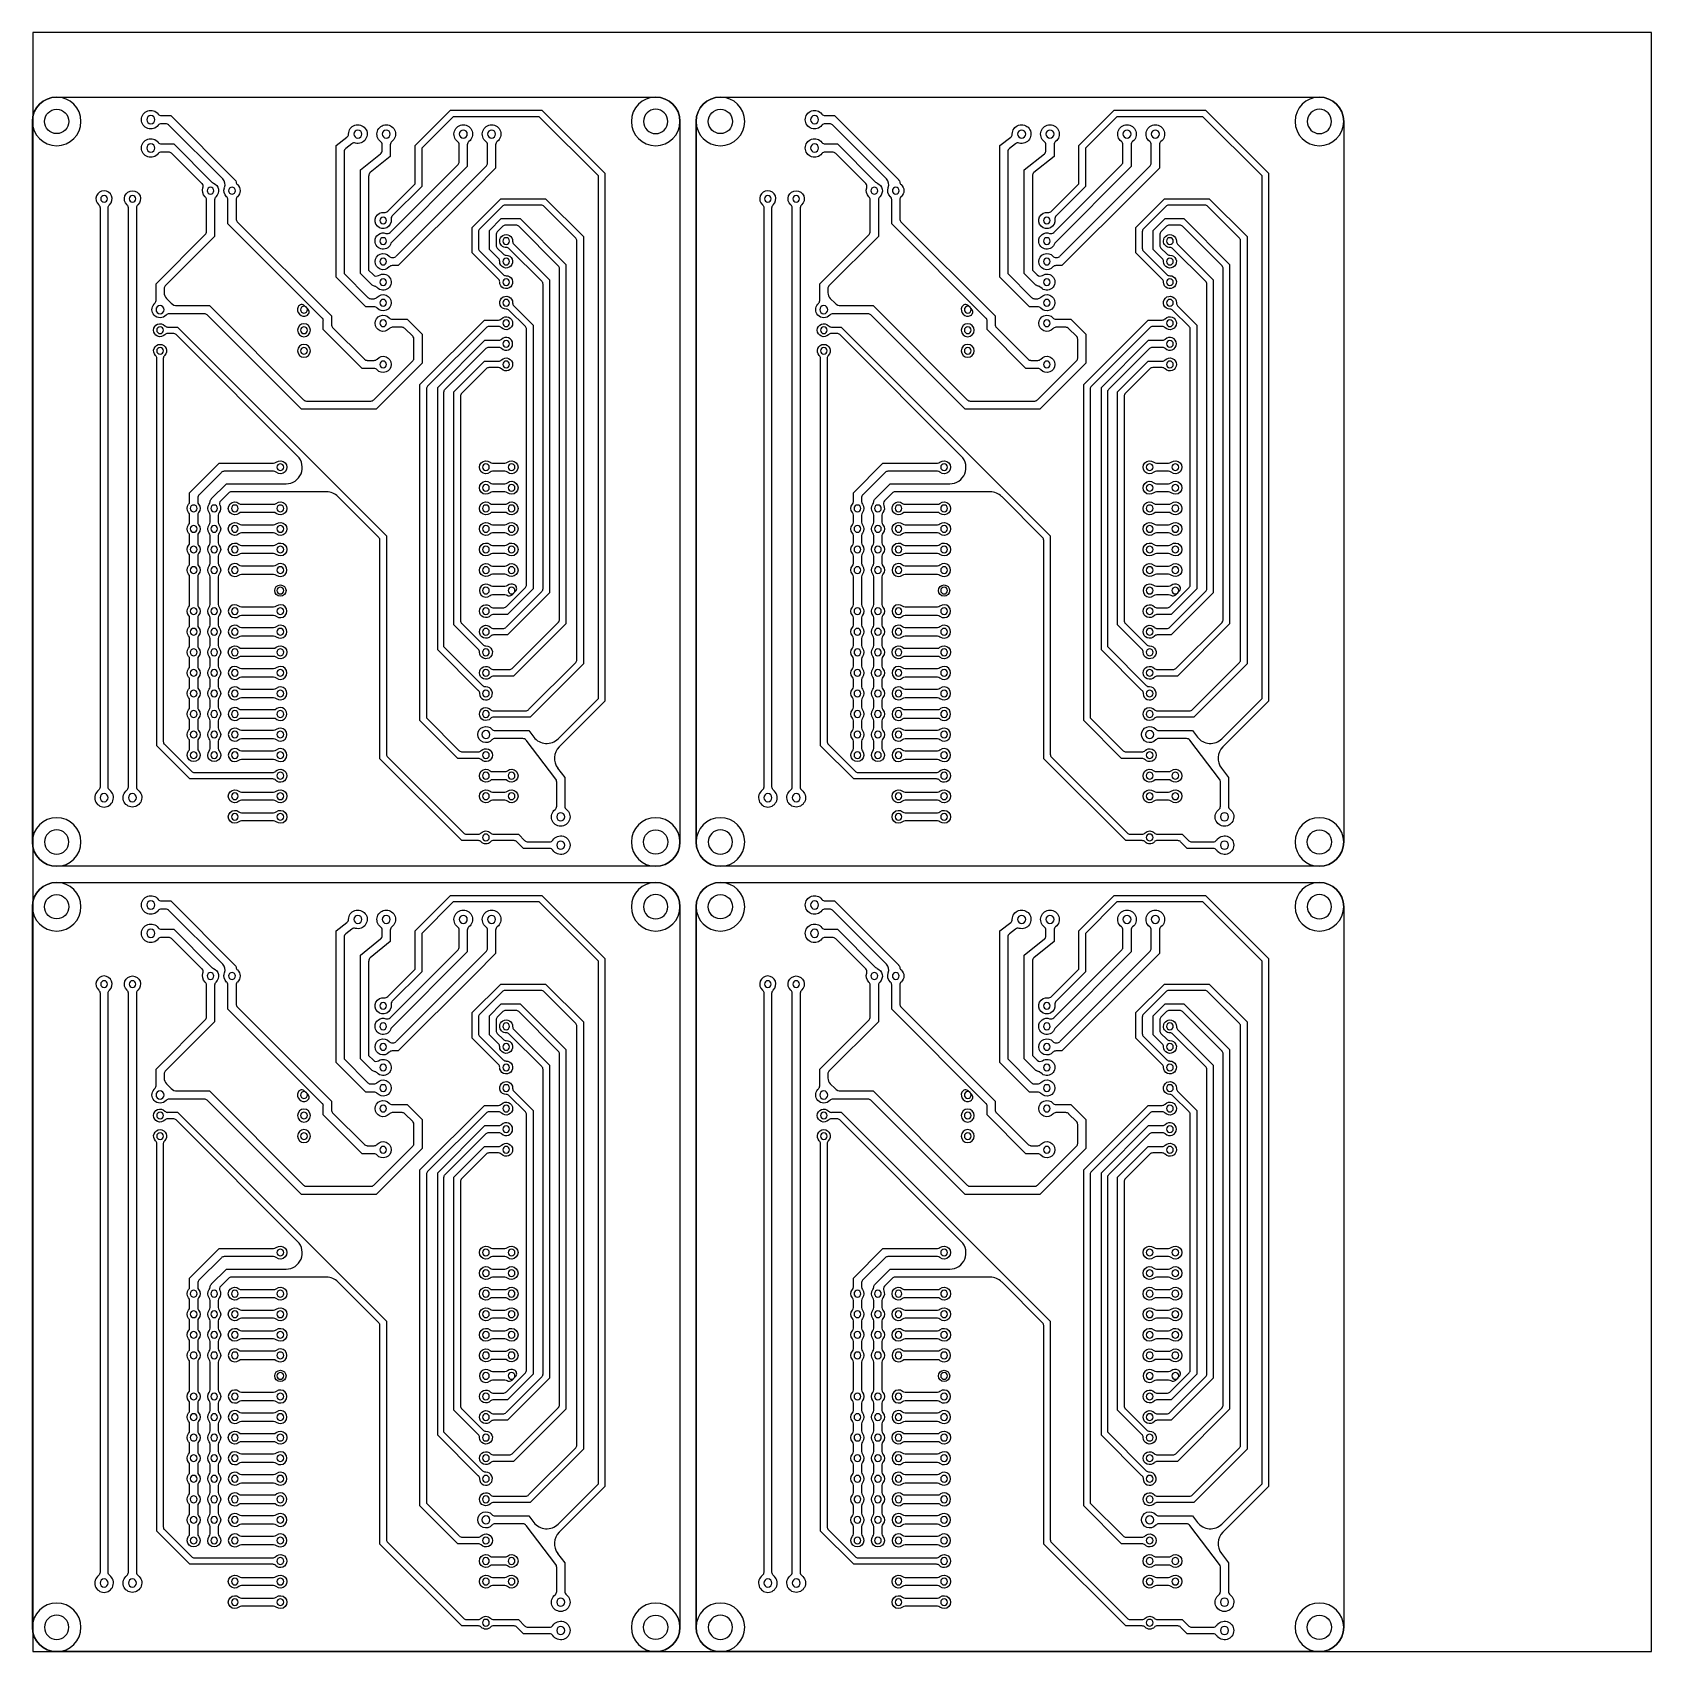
# Model space of a CAD drawing. Extents: x 0 to 200, y 0 to 200.
import ezdxf

# ---------------------------------------------------------------- set-up
doc = ezdxf.new("R2010")
doc.units = 0
doc.layers.add('MOSFET', color=7, linetype='CONTINUOUS')
doc.layers.add('MOSFET$TRACES', color=7, linetype='CONTINUOUS')

msp = doc.modelspace()

# ---------------------------------------------------------------- linework, layer by layer
at = {"layer": 'MOSFET'}
for p, q in [((200, 200), (0, 200)), ((0, 200), (0, 0)), ((200, 0), (200, 200)), ((2.96, 192), (76.96, 192)), ((84.96, 192), (158.96, 192)), ((-0.04, 100), (-0.04, 189)), ((79.96, 189), (79.96, 100)), ((81.96, 189), (81.96, 100)), ((81.96, 100), (81.96, 189)), ((161.96, 189), (161.96, 100)), ((15.9, 186.22, -1.5), (17.43, 186.22, -1.5)), ((17.43, 186.22, -1.5), (22.13, 181.51, -1.5)), ((97.9, 186.22, -1.5), (99.43, 186.22, -1.5)), ((99.43, 186.22, -1.5), (104.13, 181.51, -1.5)), ((16.8, 185.22, -1.5), (15.9, 185.22, -1.5)), ((20.91, 181.32, -1.5), (17.16, 185.07, -1.5)), ((98.8, 185.22, -1.5), (97.9, 185.22, -1.5)), ((102.91, 181.32, -1.5), (99.16, 185.07, -1.5)), ((21.47, 175.41, -1.5), (21.47, 179.33, -1.5)), ((22.47, 179.33, -1.5), (22.47, 174.79, -1.5)), ((103.47, 175.41, -1.5), (103.47, 179.33, -1.5)), ((104.47, 179.33, -1.5), (104.47, 174.79, -1.5)), ((15.23, 168.96, -1.5), (21.32, 175.05, -1.5)), ((22.47, 174.79, -1.5), (16.37, 168.69, -1.5)), ((97.23, 168.96, -1.5), (103.32, 175.05, -1.5)), ((104.47, 174.79, -1.5), (98.37, 168.69, -1.5)), ((15.23, 166.87, -1.5), (15.23, 168.96, -1.5)), ((16.23, 168.34, -1.5), (16.23, 167.85, -1.5)), ((97.23, 166.87, -1.5), (97.23, 168.96, -1.5)), ((98.23, 168.34, -1.5), (98.23, 167.85, -1.5)), ((14.98, 166.42, -1.5), (15.06, 166.5, -1.5)), ((16.52, 167.14, -1.5), (17.12, 166.55, -1.5)), ((17.83, 166.25, -1.5), (21.82, 166.25, -1.5)), ((21.82, 166.25, -1.5), (33.46, 154.62, -1.5)), ((96.98, 166.42, -1.5), (97.06, 166.5, -1.5)), ((98.52, 167.14, -1.5), (99.12, 166.55, -1.5)), ((99.83, 166.25, -1.5), (103.82, 166.25, -1.5)), ((103.82, 166.25, -1.5), (115.46, 154.62, -1.5)), ((21.2, 165.25, -1.5), (16.85, 165.25, -1.5)), ((33.19, 153.47, -1.5), (21.56, 165.11, -1.5)), ((44.41, 164.57, -1.5), (46.25, 164.57, -1.5)), ((46.25, 164.57, -1.5), (48.1, 162.72, -1.5)), ((103.2, 165.25, -1.5), (98.85, 165.25, -1.5)), ((115.19, 153.47, -1.5), (103.56, 165.11, -1.5)), ((126.41, 164.57, -1.5), (128.25, 164.57, -1.5)), ((128.25, 164.57, -1.5), (130.1, 162.72, -1.5)), ((45.63, 163.57, -1.5), (44.41, 163.57, -1.5)), ((46.95, 162.46, -1.5), (45.98, 163.42, -1.5)), ((47.1, 159.78, -1.5), (47.1, 162.1, -1.5)), ((48.1, 162.72, -1.5), (48.1, 159.16, -1.5)), ((127.63, 163.57, -1.5), (126.41, 163.57, -1.5)), ((128.95, 162.46, -1.5), (127.98, 163.42, -1.5)), ((129.1, 159.78, -1.5), (129.1, 162.1, -1.5)), ((130.1, 162.72, -1.5), (130.1, 159.16, -1.5)), ((42.14, 154.62, -1.5), (46.95, 159.43, -1.5)), ((48.1, 159.16, -1.5), (42.41, 153.47, -1.5)), ((124.14, 154.62, -1.5), (128.95, 159.43, -1.5)), ((130.1, 159.16, -1.5), (124.41, 153.47, -1.5)), ((33.81, 154.47, -1.5), (41.79, 154.47, -1.5)), ((115.81, 154.47, -1.5), (123.79, 154.47, -1.5)), ((42.41, 153.47, -1.5), (33.19, 153.47, -1.5)), ((124.41, 153.47, -1.5), (115.19, 153.47, -1.5)), ((76.96, 97), (2.96, 97)), ((158.96, 97), (84.96, 97)), ((2.96, 95), (76.96, 95)), ((84.96, 95), (158.96, 95)), ((-0.04, 3), (-0.04, 92)), ((79.96, 92), (79.96, 3)), ((81.96, 3), (81.96, 92)), ((81.96, 92), (81.96, 3)), ((161.96, 92), (161.96, 3)), ((15.9, 89.22, -1.5), (17.43, 89.22, -1.5)), ((16.8, 88.22, -1.5), (15.9, 88.22, -1.5)), ((20.91, 84.32, -1.5), (17.16, 88.07, -1.5)), ((17.43, 89.22, -1.5), (22.13, 84.51, -1.5)), ((97.9, 89.22, -1.5), (99.43, 89.22, -1.5)), ((98.8, 88.22, -1.5), (97.9, 88.22, -1.5)), ((102.91, 84.32, -1.5), (99.16, 88.07, -1.5)), ((99.43, 89.22, -1.5), (104.13, 84.51, -1.5)), ((21.47, 78.41, -1.5), (21.47, 82.33, -1.5)), ((22.47, 82.33, -1.5), (22.47, 77.79, -1.5)), ((103.47, 78.41, -1.5), (103.47, 82.33, -1.5)), ((104.47, 82.33, -1.5), (104.47, 77.79, -1.5)), ((15.23, 71.96, -1.5), (21.32, 78.05, -1.5)), ((97.23, 71.96, -1.5), (103.32, 78.05, -1.5)), ((22.47, 77.79, -1.5), (16.37, 71.69, -1.5)), ((104.47, 77.79, -1.5), (98.37, 71.69, -1.5)), ((15.23, 69.87, -1.5), (15.23, 71.96, -1.5)), ((16.23, 71.34, -1.5), (16.23, 70.85, -1.5)), ((16.52, 70.14, -1.5), (17.12, 69.55, -1.5)), ((97.23, 69.87, -1.5), (97.23, 71.96, -1.5)), ((98.23, 71.34, -1.5), (98.23, 70.85, -1.5)), ((98.52, 70.14, -1.5), (99.12, 69.55, -1.5)), ((14.98, 69.42, -1.5), (15.06, 69.5, -1.5)), ((21.2, 68.25, -1.5), (16.85, 68.25, -1.5)), ((17.83, 69.25, -1.5), (21.82, 69.25, -1.5)), ((33.19, 56.47, -1.5), (21.56, 68.11, -1.5)), ((21.82, 69.25, -1.5), (33.46, 57.62, -1.5)), ((96.98, 69.42, -1.5), (97.06, 69.5, -1.5)), ((103.2, 68.25, -1.5), (98.85, 68.25, -1.5)), ((99.83, 69.25, -1.5), (103.82, 69.25, -1.5)), ((115.19, 56.47, -1.5), (103.56, 68.11, -1.5)), ((103.82, 69.25, -1.5), (115.46, 57.62, -1.5)), ((44.41, 67.57, -1.5), (46.25, 67.57, -1.5)), ((45.63, 66.57, -1.5), (44.41, 66.57, -1.5)), ((46.95, 65.46, -1.5), (45.98, 66.42, -1.5)), ((46.25, 67.57, -1.5), (48.1, 65.72, -1.5)), ((126.41, 67.57, -1.5), (128.25, 67.57, -1.5)), ((127.63, 66.57, -1.5), (126.41, 66.57, -1.5)), ((128.95, 65.46, -1.5), (127.98, 66.42, -1.5)), ((128.25, 67.57, -1.5), (130.1, 65.72, -1.5)), ((47.1, 62.78, -1.5), (47.1, 65.1, -1.5)), ((48.1, 65.72, -1.5), (48.1, 62.16, -1.5)), ((129.1, 62.78, -1.5), (129.1, 65.1, -1.5)), ((130.1, 65.72, -1.5), (130.1, 62.16, -1.5)), ((42.14, 57.62, -1.5), (46.95, 62.43, -1.5)), ((48.1, 62.16, -1.5), (42.41, 56.47, -1.5)), ((124.14, 57.62, -1.5), (128.95, 62.43, -1.5)), ((130.1, 62.16, -1.5), (124.41, 56.47, -1.5)), ((42.41, 56.47, -1.5), (33.19, 56.47, -1.5)), ((33.81, 57.47, -1.5), (41.79, 57.47, -1.5)), ((124.41, 56.47, -1.5), (115.19, 56.47, -1.5)), ((115.81, 57.47, -1.5), (123.79, 57.47, -1.5)), ((0, 0), (200, 0)), ((76.96, 0), (2.96, 0)), ((158.96, 0), (84.96, 0))]:
    msp.add_line(p, q, dxfattribs=at)
at = {"layer": 'MOSFET', "extrusion": (0, 0, -1)}
for centre in [(-2.96, 189), (-76.96, 189), (-84.96, 189), (-158.96, 189), (-2.96, 100), (-76.96, 100), (-84.96, 100), (-158.96, 100), (-2.96, 92), (-76.96, 92), (-84.96, 92), (-158.96, 92), (-2.96, 3), (-76.96, 3), (-84.96, 3), (-158.96, 3)]:
    msp.add_circle(centre, 3, dxfattribs=at)
for centre, radius, start, end in [((-2.96, 189), 3, 0, 90), ((-76.96, 189), 3, 90, 180), ((-84.96, 189), 3, 0, 90), ((-158.96, 189), 3, 90, 180), ((-14.59, 185.72, 1.5), 1.15, 217.3052, 142.6948), ((-96.59, 185.72, 1.5), 1.15, 217.3052, 142.6948), ((-21.97, 180.45, 1.5), 1, 311.7571, 19.943), ((-21.97, 180.45, 1.5), 1, 110.2891, 228.2429), ((-103.97, 180.45, 1.5), 1, 311.7571, 19.943), ((-103.97, 180.45, 1.5), 1, 110.2891, 228.2429), ((-15.73, 165.75, 1.5), 1, 318.1897, 41.8103), ((-97.73, 165.75, 1.5), 1, 318.1897, 41.8103), ((-15.73, 165.75, 1.5), 1, 221.8103, 318.1897), ((-43.29, 164.07, 1.5), 1, 221.8103, 138.1897), ((-97.73, 165.75, 1.5), 1, 221.8103, 318.1897), ((-125.29, 164.07, 1.5), 1, 221.8103, 138.1897), ((-2.96, 100), 3, 270, 360), ((-76.96, 100), 3, 180, 270), ((-84.96, 100), 3, 270, 360), ((-158.96, 100), 3, 180, 270), ((-2.96, 92), 3, 0, 90), ((-76.96, 92), 3, 90, 180), ((-84.96, 92), 3, 0, 90), ((-158.96, 92), 3, 90, 180), ((-14.59, 88.72, 1.5), 1.15, 217.3052, 142.6948), ((-96.59, 88.72, 1.5), 1.15, 217.3052, 142.6948), ((-21.97, 83.45, 1.5), 1, 110.2891, 228.2429), ((-103.97, 83.45, 1.5), 1, 110.2891, 228.2429), ((-21.97, 83.45, 1.5), 1, 311.7571, 19.943), ((-103.97, 83.45, 1.5), 1, 311.7571, 19.943), ((-15.73, 68.75, 1.5), 1, 318.1897, 41.8103), ((-15.73, 68.75, 1.5), 1, 221.8103, 318.1897), ((-43.29, 67.07, 1.5), 1, 221.8103, 138.1897), ((-97.73, 68.75, 1.5), 1, 318.1897, 41.8103), ((-97.73, 68.75, 1.5), 1, 221.8103, 318.1897), ((-125.29, 67.07, 1.5), 1, 221.8103, 138.1897), ((-2.96, 3), 3, 270, 360), ((-76.96, 3), 3, 180, 270), ((-84.96, 3), 3, 270, 360), ((-158.96, 3), 3, 180, 270)]:
    msp.add_arc(centre, radius, start, end, dxfattribs=at)
at = {"layer": 'MOSFET'}
for centre, radius, start, end in [((15.9, 186.72, -1.5), 0.5, 217.3052, 270), ((97.9, 186.72, -1.5), 0.5, 217.3052, 270), ((15.9, 184.72, -1.5), 0.5, 90, 142.6948), ((16.8, 184.72, -1.5), 0.5, 45, 90), ((97.9, 184.72, -1.5), 0.5, 90, 142.6948), ((98.8, 184.72, -1.5), 0.5, 45, 90), ((20.56, 180.97, -1.5), 0.5, 340.057, 45), ((22.49, 181.86, -1.5), 0.5, 225, 249.7109), ((102.56, 180.97, -1.5), 0.5, 340.057, 45), ((104.49, 181.86, -1.5), 0.5, 225, 249.7109), ((20.97, 179.33, -1.5), 0.5, 0, 48.2429), ((22.97, 179.33, -1.5), 0.5, 131.7571, 180), ((102.97, 179.33, -1.5), 0.5, 0, 48.2429), ((104.97, 179.33, -1.5), 0.5, 131.7571, 180), ((21, 175.39, -1.5), 0.469, 313.4209, 1.5791), ((103, 175.39, -1.5), 0.469, 313.4209, 1.5791), ((16.71, 168.35, -1.5), 0.484, 134.197, 180.803), ((98.71, 168.35, -1.5), 0.484, 134.197, 180.803), ((14.73, 166.87, -1.5), 0.5, 311.8103, 0), ((17.23, 167.85, -1.5), 1, 180, 225), ((17.83, 167.25, -1.5), 1, 225, 270), ((96.73, 166.87, -1.5), 0.5, 311.8103, 0), ((99.23, 167.85, -1.5), 1, 180, 225), ((99.83, 167.25, -1.5), 1, 225, 270), ((16.85, 164.75, -1.5), 0.5, 90, 138.1897), ((21.2, 164.75, -1.5), 0.5, 45, 90), ((44.41, 165.07, -1.5), 0.5, 221.8103, 270), ((98.85, 164.75, -1.5), 0.5, 90, 138.1897), ((103.2, 164.75, -1.5), 0.5, 45, 90), ((126.41, 165.07, -1.5), 0.5, 221.8103, 270), ((44.41, 163.07, -1.5), 0.5, 90, 138.1897), ((45.63, 163.07, -1.5), 0.5, 45, 90), ((46.6, 162.1, -1.5), 0.5, 360, 45), ((126.41, 163.07, -1.5), 0.5, 90, 138.1897), ((127.63, 163.07, -1.5), 0.5, 45, 90), ((128.6, 162.1, -1.5), 0.5, 360, 45), ((46.6, 159.78, -1.5), 0.5, 315, 360), ((128.6, 159.78, -1.5), 0.5, 315, 360), ((33.81, 154.97, -1.5), 0.5, 225, 270), ((41.79, 154.97, -1.5), 0.5, 270, 315), ((115.81, 154.97, -1.5), 0.5, 225, 270), ((123.79, 154.97, -1.5), 0.5, 270, 315), ((15.9, 89.72, -1.5), 0.5, 217.3052, 270), ((15.9, 87.72, -1.5), 0.5, 90, 142.6948), ((16.8, 87.72, -1.5), 0.5, 45, 90), ((97.9, 89.72, -1.5), 0.5, 217.3052, 270), ((97.9, 87.72, -1.5), 0.5, 90, 142.6948), ((98.8, 87.72, -1.5), 0.5, 45, 90), ((20.56, 83.97, -1.5), 0.5, 340.057, 45), ((22.49, 84.86, -1.5), 0.5, 225, 249.7109), ((102.56, 83.97, -1.5), 0.5, 340.057, 45), ((104.49, 84.86, -1.5), 0.5, 225, 249.7109), ((20.97, 82.33, -1.5), 0.5, 360, 48.2429), ((22.97, 82.33, -1.5), 0.5, 131.7571, 180), ((102.97, 82.33, -1.5), 0.5, 360, 48.2429), ((104.97, 82.33, -1.5), 0.5, 131.7571, 180), ((21, 78.39, -1.5), 0.469, 313.4209, 1.5791), ((103, 78.39, -1.5), 0.469, 313.4209, 1.5791), ((16.71, 71.35, -1.5), 0.484, 134.197, 180.803), ((17.23, 70.85, -1.5), 1, 180, 225), ((98.71, 71.35, -1.5), 0.484, 134.197, 180.803), ((99.23, 70.85, -1.5), 1, 180, 225), ((14.73, 69.87, -1.5), 0.5, 311.8103, 0), ((16.85, 67.75, -1.5), 0.5, 90, 138.1897), ((17.83, 70.25, -1.5), 1, 225, 270), ((21.2, 67.75, -1.5), 0.5, 45, 90), ((96.73, 69.87, -1.5), 0.5, 311.8103, 0), ((98.85, 67.75, -1.5), 0.5, 90, 138.1897), ((99.83, 70.25, -1.5), 1, 225, 270), ((103.2, 67.75, -1.5), 0.5, 45, 90), ((44.41, 68.07, -1.5), 0.5, 221.8103, 270), ((44.41, 66.07, -1.5), 0.5, 90, 138.1897), ((45.63, 66.07, -1.5), 0.5, 45, 90), ((126.41, 68.07, -1.5), 0.5, 221.8103, 270), ((126.41, 66.07, -1.5), 0.5, 90, 138.1897), ((127.63, 66.07, -1.5), 0.5, 45, 90), ((46.6, 65.1, -1.5), 0.5, 360, 45), ((128.6, 65.1, -1.5), 0.5, 360, 45), ((46.6, 62.78, -1.5), 0.5, 315, 360), ((128.6, 62.78, -1.5), 0.5, 315, 360), ((33.81, 57.97, -1.5), 0.5, 225, 270), ((41.79, 57.97, -1.5), 0.5, 270, 315), ((115.81, 57.97, -1.5), 0.5, 225, 270), ((123.79, 57.97, -1.5), 0.5, 270, 315)]:
    msp.add_arc(centre, radius, start, end, dxfattribs=at)
at = {"layer": 'MOSFET$TRACES'}
for p, q in [((47.25, 186.04, -1.5), (51.6, 190.39, -1.5)), ((51.6, 190.39, -1.5), (62.89, 190.39, -1.5)), ((62.89, 190.39, -1.5), (70.68, 182.6, -1.5)), ((129.25, 186.04, -1.5), (133.6, 190.39, -1.5)), ((133.6, 190.39, -1.5), (144.89, 190.39, -1.5)), ((144.89, 190.39, -1.5), (152.68, 182.6, -1.5)), ((15.9, 189.72, -1.5), (17.06, 189.72, -1.5)), ((16.44, 188.72, -1.5), (15.9, 188.72, -1.5)), ((23.47, 181.9, -1.5), (16.79, 188.57, -1.5)), ((17.06, 189.72, -1.5), (24.98, 181.8, -1.5)), ((51.93, 189.59, -1.5), (48.05, 185.71, -1.5)), ((62.56, 189.59, -1.5), (51.93, 189.59, -1.5)), ((69.88, 182.27, -1.5), (62.56, 189.59, -1.5)), ((97.9, 189.72, -1.5), (99.06, 189.72, -1.5)), ((98.44, 188.72, -1.5), (97.9, 188.72, -1.5)), ((105.47, 181.9, -1.5), (98.79, 188.57, -1.5)), ((99.06, 189.72, -1.5), (106.98, 181.8, -1.5)), ((133.93, 189.59, -1.5), (130.05, 185.71, -1.5)), ((144.56, 189.59, -1.5), (133.93, 189.59, -1.5)), ((151.88, 182.27, -1.5), (144.56, 189.59, -1.5)), ((37.47, 186.01, -1.5), (38.82, 187.04, -1.5)), ((39.43, 186.24, -1.5), (38.67, 185.66, -1.5)), ((43.17, 185.4, -1.5), (43.17, 186.13, -1.5)), ((44.17, 186.13, -1.5), (44.17, 184.69, -1.5)), ((52.69, 184.04, -1.5), (52.69, 186.13, -1.5)), ((53.69, 186.13, -1.5), (53.69, 183.42, -1.5)), ((56.19, 183.86, -1.5), (56.19, 186.13, -1.5)), ((57.19, 186.13, -1.5), (57.19, 183.24, -1.5)), ((119.47, 186.01, -1.5), (120.82, 187.04, -1.5)), ((121.43, 186.24, -1.5), (120.67, 185.66, -1.5)), ((125.17, 185.4, -1.5), (125.17, 186.13, -1.5)), ((126.17, 186.13, -1.5), (126.17, 184.69, -1.5)), ((134.69, 184.04, -1.5), (134.69, 186.13, -1.5)), ((135.69, 186.13, -1.5), (135.69, 183.42, -1.5)), ((138.19, 183.86, -1.5), (138.19, 186.13, -1.5)), ((139.19, 186.13, -1.5), (139.19, 183.24, -1.5)), ((37.47, 182.59, -1.5), (37.47, 186.01, -1.5)), ((38.47, 185.26, -1.5), (38.47, 182.59, -1.5)), ((40.5, 183.01, -1.5), (42.98, 185.02, -1.5)), ((44.17, 184.69, -1.5), (41.69, 182.68, -1.5)), ((47.25, 181.3, -1.5), (47.25, 186.04, -1.5)), ((48.05, 185.71, -1.5), (48.05, 180.97, -1.5)), ((119.47, 182.59, -1.5), (119.47, 186.01, -1.5)), ((120.47, 185.26, -1.5), (120.47, 182.59, -1.5)), ((122.5, 183.01, -1.5), (124.98, 185.02, -1.5)), ((126.17, 184.69, -1.5), (123.69, 182.68, -1.5)), ((129.25, 181.3, -1.5), (129.25, 186.04, -1.5)), ((130.05, 185.71, -1.5), (130.05, 180.97, -1.5)), ((37.47, 169.78, -1.5), (37.47, 182.59, -1.5)), ((38.47, 182.59, -1.5), (38.47, 170.2, -1.5)), ((40.5, 170.23, -1.5), (40.5, 183.01, -1.5)), ((41.5, 182.29, -1.5), (41.5, 170.64, -1.5)), ((44.15, 175.29, -1.5), (52.55, 183.69, -1.5)), ((53.69, 183.42, -1.5), (44.26, 173.98, -1.5)), ((53.9, 181.36, -1.5), (56.05, 183.51, -1.5)), ((57.19, 183.24, -1.5), (54.61, 180.65, -1.5)), ((69.88, 117.73, -1.5), (69.88, 182.27, -1.5)), ((70.68, 182.6, -1.5), (70.68, 117.4, -1.5)), ((119.47, 169.78, -1.5), (119.47, 182.59, -1.5)), ((120.47, 182.59, -1.5), (120.47, 170.2, -1.5)), ((122.5, 170.23, -1.5), (122.5, 183.01, -1.5)), ((123.5, 182.29, -1.5), (123.5, 170.64, -1.5)), ((126.15, 175.29, -1.5), (134.55, 183.69, -1.5)), ((135.69, 183.42, -1.5), (126.26, 173.98, -1.5)), ((135.9, 181.36, -1.5), (138.05, 183.51, -1.5)), ((139.19, 183.24, -1.5), (136.61, 180.65, -1.5)), ((151.88, 117.73, -1.5), (151.88, 182.27, -1.5)), ((152.68, 182.6, -1.5), (152.68, 117.4, -1.5)), ((43.85, 177.9, -1.5), (47.25, 181.3, -1.5)), ((48.05, 180.97, -1.5), (44.42, 177.34, -1.5)), ((44.88, 172.34, -1.5), (53.9, 181.36, -1.5)), ((54.61, 180.65, -1.5), (45.15, 171.19, -1.5)), ((125.85, 177.9, -1.5), (129.25, 181.3, -1.5)), ((130.05, 180.97, -1.5), (126.42, 177.34, -1.5)), ((126.88, 172.34, -1.5), (135.9, 181.36, -1.5)), ((136.61, 180.65, -1.5), (127.15, 171.19, -1.5)), ((8.32, 178.33, -1.5), (8.32, 106.79, -1.5)), ((9.32, 106.79, -1.5), (9.32, 178.34, -1.5)), ((11.82, 112, -1.5), (11.82, 178.33, -1.5)), ((12.82, 178.33, -1.5), (12.82, 112, -1.5)), ((24.12, 176.36, -1.5), (24.12, 179.34, -1.5)), ((25.12, 179.34, -1.5), (25.12, 176.98, -1.5)), ((54.28, 175.92, -1.5), (57.81, 179.46, -1.5)), ((58, 178.51, -1.5), (55.22, 175.73, -1.5)), ((57.81, 179.46, -1.5), (63.35, 179.46, -1.5)), ((62.81, 178.66, -1.5), (58.35, 178.66, -1.5)), ((67.08, 174.59, -1.5), (63.17, 178.51, -1.5)), ((63.35, 179.46, -1.5), (68.03, 174.78, -1.5)), ((90.32, 178.33, -1.5), (90.32, 106.79, -1.5)), ((91.32, 106.79, -1.5), (91.32, 178.34, -1.5)), ((93.82, 112, -1.5), (93.82, 178.33, -1.5)), ((94.82, 178.33, -1.5), (94.82, 112, -1.5)), ((106.12, 176.36, -1.5), (106.12, 179.34, -1.5)), ((107.12, 179.34, -1.5), (107.12, 176.98, -1.5)), ((136.28, 175.92, -1.5), (139.81, 179.46, -1.5)), ((140, 178.51, -1.5), (137.22, 175.73, -1.5)), ((139.81, 179.46, -1.5), (145.35, 179.46, -1.5)), ((144.81, 178.66, -1.5), (140.35, 178.66, -1.5)), ((149.08, 174.59, -1.5), (145.17, 178.51, -1.5)), ((145.35, 179.46, -1.5), (150.03, 174.78, -1.5)), ((35.75, 164.72, -1.5), (24.12, 176.36, -1.5)), ((25.26, 176.62, -1.5), (36.9, 164.99, -1.5)), ((56.44, 175.54, -1.5), (57.89, 177, -1.5)), ((58.08, 176.05, -1.5), (57.38, 175.35, -1.5)), ((57.89, 177, -1.5), (60.22, 177, -1.5)), ((59.69, 176.2, -1.5), (58.43, 176.2, -1.5)), ((64.93, 171.16, -1.5), (60.04, 176.05, -1.5)), ((60.22, 177, -1.5), (65.87, 171.35, -1.5)), ((117.75, 164.72, -1.5), (106.12, 176.36, -1.5)), ((107.26, 176.62, -1.5), (118.9, 164.99, -1.5)), ((138.44, 175.54, -1.5), (139.89, 177, -1.5)), ((140.08, 176.05, -1.5), (139.38, 175.35, -1.5)), ((139.89, 177, -1.5), (142.22, 177, -1.5)), ((141.69, 176.2, -1.5), (140.43, 176.2, -1.5)), ((146.93, 171.16, -1.5), (142.04, 176.05, -1.5)), ((142.22, 177, -1.5), (147.87, 171.35, -1.5)), ((54.28, 172.79, -1.5), (54.28, 175.92, -1.5)), ((55.08, 175.38, -1.5), (55.08, 173.33, -1.5)), ((56.44, 173.18, -1.5), (56.44, 175.54, -1.5)), ((57.24, 175, -1.5), (57.24, 173.71, -1.5)), ((67.23, 122.53, -1.5), (67.23, 174.24, -1.5)), ((68.03, 174.78, -1.5), (68.03, 121.99, -1.5)), ((136.28, 172.79, -1.5), (136.28, 175.92, -1.5)), ((137.08, 175.38, -1.5), (137.08, 173.33, -1.5)), ((138.44, 173.18, -1.5), (138.44, 175.54, -1.5)), ((139.24, 175, -1.5), (139.24, 173.71, -1.5)), ((149.23, 122.53, -1.5), (149.23, 174.24, -1.5)), ((150.03, 174.78, -1.5), (150.03, 121.99, -1.5)), ((44.41, 172.19, -1.5), (44.52, 172.19, -1.5)), ((57.54, 169.53, -1.5), (54.28, 172.79, -1.5)), ((55.22, 172.98, -1.5), (58.11, 170.1, -1.5)), ((57.54, 172.07, -1.5), (56.44, 173.18, -1.5)), ((57.38, 173.36, -1.5), (58.11, 172.64, -1.5)), ((62.89, 169.26, -1.5), (58.87, 173.28, -1.5)), ((59.43, 173.85, -1.5), (63.84, 169.44, -1.5)), ((126.41, 172.19, -1.5), (126.52, 172.19, -1.5)), ((139.54, 169.53, -1.5), (136.28, 172.79, -1.5)), ((137.22, 172.98, -1.5), (140.11, 170.1, -1.5)), ((139.54, 172.07, -1.5), (138.44, 173.18, -1.5)), ((139.38, 173.36, -1.5), (140.11, 172.64, -1.5)), ((144.89, 169.26, -1.5), (140.87, 173.28, -1.5)), ((141.43, 173.85, -1.5), (145.84, 169.44, -1.5)), ((38.47, 170.2, -1.5), (41.41, 167.26, -1.5)), ((41.94, 168.79, -1.5), (40.5, 170.23, -1.5)), ((41.5, 170.64, -1.5), (42.1, 170.04, -1.5)), ((45.15, 171.19, -1.5), (44.41, 171.19, -1.5)), ((65.07, 127.49, -1.5), (65.07, 170.81, -1.5)), ((65.87, 171.35, -1.5), (65.87, 126.95, -1.5)), ((120.47, 170.2, -1.5), (123.41, 167.26, -1.5)), ((123.94, 168.79, -1.5), (122.5, 170.23, -1.5)), ((123.5, 170.64, -1.5), (124.1, 170.04, -1.5)), ((127.15, 171.19, -1.5), (126.41, 171.19, -1.5)), ((147.07, 127.49, -1.5), (147.07, 170.81, -1.5)), ((147.87, 171.35, -1.5), (147.87, 126.95, -1.5)), ((41.14, 166.11, -1.5), (37.47, 169.78, -1.5)), ((63.04, 131.3, -1.5), (63.04, 168.9, -1.5)), ((63.84, 169.44, -1.5), (63.84, 130.76, -1.5)), ((123.14, 166.11, -1.5), (119.47, 169.78, -1.5)), ((145.04, 131.3, -1.5), (145.04, 168.9, -1.5)), ((145.84, 169.44, -1.5), (145.84, 130.76, -1.5)), ((33.99, 165.84, -1.5), (33.59, 166.24, -1.5)), ((42.17, 166.11, -1.5), (41.14, 166.11, -1.5)), ((41.76, 167.11, -1.5), (42.17, 167.11, -1.5)), ((59.43, 166.23, -1.5), (61.81, 163.85, -1.5)), ((115.99, 165.84, -1.5), (115.59, 166.24, -1.5)), ((124.17, 166.11, -1.5), (123.14, 166.11, -1.5)), ((123.76, 167.11, -1.5), (124.17, 167.11, -1.5)), ((141.43, 166.23, -1.5), (143.81, 163.85, -1.5)), ((35.9, 163.29, -1.5), (35.9, 164.37, -1.5)), ((36.9, 164.99, -1.5), (36.9, 163.91, -1.5)), ((47.84, 156.49, -1.5), (55.82, 164.47, -1.5)), ((55.82, 164.47, -1.5), (57.55, 164.47, -1.5)), ((60.86, 163.67, -1.5), (58.87, 165.66, -1.5)), ((117.9, 163.29, -1.5), (117.9, 164.37, -1.5)), ((118.9, 164.99, -1.5), (118.9, 163.91, -1.5)), ((129.84, 156.49, -1.5), (137.82, 164.47, -1.5)), ((137.82, 164.47, -1.5), (139.55, 164.47, -1.5)), ((142.86, 163.67, -1.5), (140.87, 165.66, -1.5)), ((16.67, 163.61, -1.5), (17.89, 163.61, -1.5)), ((17.36, 162.81, -1.5), (16.67, 162.81, -1.5)), ((32.71, 147.66, -1.5), (17.71, 162.67, -1.5)), ((17.89, 163.61, -1.5), (43.71, 137.8, -1.5)), ((40.7, 158.49, -1.5), (35.9, 163.29, -1.5)), ((37.05, 163.56, -1.5), (40.97, 159.64, -1.5)), ((56.01, 163.52, -1.5), (48.79, 156.3, -1.5)), ((57.55, 163.67, -1.5), (56.36, 163.67, -1.5)), ((61.01, 131.8, -1.5), (61.01, 163.32, -1.5)), ((61.81, 163.85, -1.5), (61.81, 131.27, -1.5)), ((98.67, 163.61, -1.5), (99.89, 163.61, -1.5)), ((99.36, 162.81, -1.5), (98.67, 162.81, -1.5)), ((114.71, 147.66, -1.5), (99.71, 162.67, -1.5)), ((99.89, 163.61, -1.5), (125.71, 137.8, -1.5)), ((122.7, 158.49, -1.5), (117.9, 163.29, -1.5)), ((119.05, 163.56, -1.5), (122.97, 159.64, -1.5)), ((138.01, 163.52, -1.5), (130.79, 156.3, -1.5)), ((139.55, 163.67, -1.5), (138.36, 163.67, -1.5)), ((143.01, 131.8, -1.5), (143.01, 163.32, -1.5)), ((143.81, 163.85, -1.5), (143.81, 131.27, -1.5)), ((55.82, 161.93, -1.5), (50, 156.11, -1.5)), ((50.95, 155.92, -1.5), (56.01, 160.98, -1.5)), ((57.55, 161.93, -1.5), (55.82, 161.93, -1.5)), ((56.36, 161.13, -1.5), (57.55, 161.13, -1.5)), ((137.82, 161.93, -1.5), (132, 156.11, -1.5)), ((132.95, 155.92, -1.5), (138.01, 160.98, -1.5)), ((139.55, 161.93, -1.5), (137.82, 161.93, -1.5)), ((138.36, 161.13, -1.5), (139.55, 161.13, -1.5)), ((15.33, 111.88, -1.5), (15.33, 159.74, -1.5)), ((16.13, 159.74, -1.5), (16.13, 112.42, -1.5)), ((42.17, 158.49, -1.5), (40.7, 158.49, -1.5)), ((41.32, 159.49, -1.5), (42.17, 159.49, -1.5)), ((52.03, 155.6, -1.5), (55.82, 159.39, -1.5)), ((56.01, 158.44, -1.5), (52.98, 155.41, -1.5)), ((55.82, 159.39, -1.5), (57.55, 159.39, -1.5)), ((57.55, 158.59, -1.5), (56.36, 158.59, -1.5)), ((97.33, 111.88, -1.5), (97.33, 159.74, -1.5)), ((98.13, 159.74, -1.5), (98.13, 112.42, -1.5)), ((124.17, 158.49, -1.5), (122.7, 158.49, -1.5)), ((123.32, 159.49, -1.5), (124.17, 159.49, -1.5)), ((134.03, 155.6, -1.5), (137.82, 159.39, -1.5)), ((138.01, 158.44, -1.5), (134.98, 155.41, -1.5)), ((137.82, 159.39, -1.5), (139.55, 159.39, -1.5)), ((139.55, 158.59, -1.5), (138.36, 158.59, -1.5)), ((47.84, 115.01, -1.5), (47.84, 156.49, -1.5)), ((50, 156.11, -1.5), (50, 123.77, -1.5)), ((129.84, 115.01, -1.5), (129.84, 156.49, -1.5)), ((132, 156.11, -1.5), (132, 123.77, -1.5)), ((48.64, 155.95, -1.5), (48.64, 115.34, -1.5)), ((50.8, 124.1, -1.5), (50.8, 155.57, -1.5)), ((52.03, 126.82, -1.5), (52.03, 155.6, -1.5)), ((52.83, 155.06, -1.5), (52.83, 127.36, -1.5)), ((130.64, 155.95, -1.5), (130.64, 115.34, -1.5)), ((132.8, 124.1, -1.5), (132.8, 155.57, -1.5)), ((134.03, 126.82, -1.5), (134.03, 155.6, -1.5)), ((134.83, 155.06, -1.5), (134.83, 127.36, -1.5)), ((19.38, 143.13, -1.5), (23.04, 146.79, -1.5)), ((23.04, 146.79, -1.5), (29.76, 146.79, -1.5)), ((56.82, 146.79, -1.5), (58.33, 146.79, -1.5)), ((101.38, 143.13, -1.5), (105.04, 146.79, -1.5)), ((105.04, 146.79, -1.5), (111.76, 146.79, -1.5)), ((138.82, 146.79, -1.5), (140.33, 146.79, -1.5)), ((23.31, 145.64, -1.5), (20.52, 142.86, -1.5)), ((22.06, 142.39, -1.5), (23.92, 144.25, -1.5)), ((29.76, 145.79, -1.5), (23.66, 145.79, -1.5)), ((23.92, 144.25, -1.5), (31.3, 144.25, -1.5)), ((58.33, 145.79, -1.5), (56.82, 145.79, -1.5)), ((56.82, 144.25, -1.5), (58.33, 144.25, -1.5)), ((105.31, 145.64, -1.5), (102.52, 142.86, -1.5)), ((104.06, 142.39, -1.5), (105.92, 144.25, -1.5)), ((111.76, 145.79, -1.5), (105.66, 145.79, -1.5)), ((105.92, 144.25, -1.5), (113.3, 144.25, -1.5)), ((140.33, 145.79, -1.5), (138.82, 145.79, -1.5)), ((138.82, 144.25, -1.5), (140.33, 144.25, -1.5)), ((19.38, 142.04, -1.5), (19.38, 143.13, -1.5)), ((20.38, 142.51, -1.5), (20.38, 142.04, -1.5)), ((24.19, 143.1, -1.5), (23.23, 142.14, -1.5)), ((36.3, 143.25, -1.5), (24.54, 143.25, -1.5)), ((42.76, 137.62, -1.5), (37.71, 142.66, -1.5)), ((58.33, 143.25, -1.5), (56.82, 143.25, -1.5)), ((101.38, 142.04, -1.5), (101.38, 143.13, -1.5)), ((102.38, 142.51, -1.5), (102.38, 142.04, -1.5)), ((106.19, 143.1, -1.5), (105.23, 142.14, -1.5)), ((118.3, 143.25, -1.5), (106.54, 143.25, -1.5)), ((124.76, 137.62, -1.5), (119.71, 142.66, -1.5)), ((140.33, 143.25, -1.5), (138.82, 143.25, -1.5)), ((19.38, 139.5, -1.5), (19.38, 140.38, -1.5)), ((20.38, 140.38, -1.5), (20.38, 139.5, -1.5)), ((21.92, 139.5, -1.5), (21.92, 140.38, -1.5)), ((22.92, 140.38, -1.5), (22.92, 139.5, -1.5)), ((25.79, 141.71, -1.5), (29.76, 141.71, -1.5)), ((29.76, 140.71, -1.5), (25.79, 140.71, -1.5)), ((56.82, 141.71, -1.5), (58.33, 141.71, -1.5)), ((58.33, 140.71, -1.5), (56.82, 140.71, -1.5)), ((101.38, 139.5, -1.5), (101.38, 140.38, -1.5)), ((102.38, 140.38, -1.5), (102.38, 139.5, -1.5)), ((103.92, 139.5, -1.5), (103.92, 140.38, -1.5)), ((104.92, 140.38, -1.5), (104.92, 139.5, -1.5)), ((107.79, 141.71, -1.5), (111.76, 141.71, -1.5)), ((111.76, 140.71, -1.5), (107.79, 140.71, -1.5)), ((138.82, 141.71, -1.5), (140.33, 141.71, -1.5)), ((140.33, 140.71, -1.5), (138.82, 140.71, -1.5)), ((25.79, 139.17, -1.5), (29.76, 139.17, -1.5)), ((29.76, 138.17, -1.5), (25.79, 138.17, -1.5)), ((56.82, 139.17, -1.5), (58.33, 139.17, -1.5)), ((58.33, 138.17, -1.5), (56.82, 138.17, -1.5)), ((107.79, 139.17, -1.5), (111.76, 139.17, -1.5)), ((111.76, 138.17, -1.5), (107.79, 138.17, -1.5)), ((138.82, 139.17, -1.5), (140.33, 139.17, -1.5)), ((140.33, 138.17, -1.5), (138.82, 138.17, -1.5)), ((19.38, 136.96, -1.5), (19.38, 137.84, -1.5)), ((20.38, 137.84, -1.5), (20.38, 136.96, -1.5)), ((21.92, 136.96, -1.5), (21.92, 137.84, -1.5)), ((22.92, 137.84, -1.5), (22.92, 136.96, -1.5)), ((25.79, 136.63, -1.5), (29.76, 136.63, -1.5)), ((42.9, 110.29, -1.5), (42.9, 137.26, -1.5)), ((43.71, 137.8, -1.5), (43.71, 110.83, -1.5)), ((56.82, 136.63, -1.5), (58.33, 136.63, -1.5)), ((101.38, 136.96, -1.5), (101.38, 137.84, -1.5)), ((102.38, 137.84, -1.5), (102.38, 136.96, -1.5)), ((103.92, 136.96, -1.5), (103.92, 137.84, -1.5)), ((104.92, 137.84, -1.5), (104.92, 136.96, -1.5)), ((107.79, 136.63, -1.5), (111.76, 136.63, -1.5)), ((124.9, 110.29, -1.5), (124.9, 137.26, -1.5)), ((125.71, 137.8, -1.5), (125.71, 110.83, -1.5)), ((138.82, 136.63, -1.5), (140.33, 136.63, -1.5)), ((19.38, 134.42, -1.5), (19.38, 135.3, -1.5)), ((20.38, 135.3, -1.5), (20.38, 134.42, -1.5)), ((21.92, 134.42, -1.5), (21.92, 135.3, -1.5)), ((22.92, 135.3, -1.5), (22.92, 134.42, -1.5)), ((29.76, 135.63, -1.5), (25.79, 135.63, -1.5)), ((29.76, 134.09, -1.5), (25.79, 134.09, -1.5)), ((58.33, 135.63, -1.5), (56.82, 135.63, -1.5)), ((56.82, 134.09, -1.5), (58.33, 134.09, -1.5)), ((101.38, 134.42, -1.5), (101.38, 135.3, -1.5)), ((102.38, 135.3, -1.5), (102.38, 134.42, -1.5)), ((103.92, 134.42, -1.5), (103.92, 135.3, -1.5)), ((104.92, 135.3, -1.5), (104.92, 134.42, -1.5)), ((111.76, 135.63, -1.5), (107.79, 135.63, -1.5)), ((111.76, 134.09, -1.5), (107.79, 134.09, -1.5)), ((140.33, 135.63, -1.5), (138.82, 135.63, -1.5)), ((138.82, 134.09, -1.5), (140.33, 134.09, -1.5)), ((19.38, 129.34, -1.5), (19.38, 132.76, -1.5)), ((20.38, 132.76, -1.5), (20.38, 129.34, -1.5)), ((21.92, 129.34, -1.5), (21.92, 132.76, -1.5)), ((22.92, 132.76, -1.5), (22.92, 129.34, -1.5)), ((25.79, 133.09, -1.5), (29.76, 133.09, -1.5)), ((58.33, 133.09, -1.5), (56.82, 133.09, -1.5)), ((101.38, 129.34, -1.5), (101.38, 132.76, -1.5)), ((102.38, 132.76, -1.5), (102.38, 129.34, -1.5)), ((103.92, 129.34, -1.5), (103.92, 132.76, -1.5)), ((104.92, 132.76, -1.5), (104.92, 129.34, -1.5)), ((107.79, 133.09, -1.5), (111.76, 133.09, -1.5)), ((140.33, 133.09, -1.5), (138.82, 133.09, -1.5)), ((58.33, 131.55, -1.5), (56.82, 131.55, -1.5)), ((56.82, 130.55, -1.5), (58.33, 130.55, -1.5)), ((58.47, 129.06, -1.5), (60.86, 131.45, -1.5)), ((58.47, 126.52, -1.5), (62.89, 130.94, -1.5)), ((61.81, 131.27, -1.5), (58.65, 128.11, -1.5)), ((63.84, 130.76, -1.5), (58.65, 125.57, -1.5)), ((59.21, 130.54, -1.5), (59.64, 130.97, -1.5)), ((140.33, 131.55, -1.5), (138.82, 131.55, -1.5)), ((138.82, 130.55, -1.5), (140.33, 130.55, -1.5)), ((140.47, 129.06, -1.5), (142.86, 131.45, -1.5)), ((140.47, 126.52, -1.5), (144.89, 130.94, -1.5)), ((143.81, 131.27, -1.5), (140.65, 128.11, -1.5)), ((145.84, 130.76, -1.5), (140.65, 125.57, -1.5)), ((141.21, 130.54, -1.5), (141.64, 130.97, -1.5)), ((29.76, 129.01, -1.5), (25.79, 129.01, -1.5)), ((56.93, 128.91, -1.5), (58.11, 128.91, -1.5)), ((58.65, 128.11, -1.5), (56.93, 128.11, -1.5)), ((111.76, 129.01, -1.5), (107.79, 129.01, -1.5)), ((138.93, 128.91, -1.5), (140.11, 128.91, -1.5)), ((140.65, 128.11, -1.5), (138.93, 128.11, -1.5)), ((19.38, 126.8, -1.5), (19.38, 127.68, -1.5)), ((20.38, 127.68, -1.5), (20.38, 126.8, -1.5)), ((21.92, 126.8, -1.5), (21.92, 127.68, -1.5)), ((22.92, 127.68, -1.5), (22.92, 126.8, -1.5)), ((25.79, 128.01, -1.5), (29.76, 128.01, -1.5)), ((29.76, 126.47, -1.5), (25.79, 126.47, -1.5)), ((55.04, 123.81, -1.5), (52.03, 126.82, -1.5)), ((52.98, 127.01, -1.5), (55.61, 124.38, -1.5)), ((56.93, 126.37, -1.5), (58.11, 126.37, -1.5)), ((59.23, 121.44, -1.5), (64.93, 127.13, -1.5)), ((65.87, 126.95, -1.5), (59.41, 120.49, -1.5)), ((101.38, 126.8, -1.5), (101.38, 127.68, -1.5)), ((102.38, 127.68, -1.5), (102.38, 126.8, -1.5)), ((103.92, 126.8, -1.5), (103.92, 127.68, -1.5)), ((104.92, 127.68, -1.5), (104.92, 126.8, -1.5)), ((107.79, 128.01, -1.5), (111.76, 128.01, -1.5)), ((111.76, 126.47, -1.5), (107.79, 126.47, -1.5)), ((137.04, 123.81, -1.5), (134.03, 126.82, -1.5)), ((134.98, 127.01, -1.5), (137.61, 124.38, -1.5)), ((138.93, 126.37, -1.5), (140.11, 126.37, -1.5)), ((141.23, 121.44, -1.5), (146.93, 127.13, -1.5)), ((147.87, 126.95, -1.5), (141.41, 120.49, -1.5)), ((19.38, 124.26, -1.5), (19.38, 125.14, -1.5)), ((20.38, 125.14, -1.5), (20.38, 124.26, -1.5)), ((21.92, 124.26, -1.5), (21.92, 125.14, -1.5)), ((22.92, 125.14, -1.5), (22.92, 124.26, -1.5)), ((25.79, 125.47, -1.5), (29.76, 125.47, -1.5)), ((55.61, 119.3, -1.5), (50.8, 124.1, -1.5)), ((58.65, 125.57, -1.5), (56.93, 125.57, -1.5)), ((101.38, 124.26, -1.5), (101.38, 125.14, -1.5)), ((102.38, 125.14, -1.5), (102.38, 124.26, -1.5)), ((103.92, 124.26, -1.5), (103.92, 125.14, -1.5)), ((104.92, 125.14, -1.5), (104.92, 124.26, -1.5)), ((107.79, 125.47, -1.5), (111.76, 125.47, -1.5)), ((137.61, 119.3, -1.5), (132.8, 124.1, -1.5)), ((140.65, 125.57, -1.5), (138.93, 125.57, -1.5)), ((19.38, 121.72, -1.5), (19.38, 122.6, -1.5)), ((20.38, 122.6, -1.5), (20.38, 121.72, -1.5)), ((21.92, 121.72, -1.5), (21.92, 122.6, -1.5)), ((22.92, 122.6, -1.5), (22.92, 121.72, -1.5)), ((25.79, 123.93, -1.5), (29.76, 123.93, -1.5)), ((29.76, 122.93, -1.5), (25.79, 122.93, -1.5)), ((50, 123.77, -1.5), (55.04, 118.73, -1.5)), ((61.26, 116.36, -1.5), (67.08, 122.18, -1.5)), ((101.38, 121.72, -1.5), (101.38, 122.6, -1.5)), ((102.38, 122.6, -1.5), (102.38, 121.72, -1.5)), ((103.92, 121.72, -1.5), (103.92, 122.6, -1.5)), ((104.92, 122.6, -1.5), (104.92, 121.72, -1.5)), ((107.79, 123.93, -1.5), (111.76, 123.93, -1.5)), ((111.76, 122.93, -1.5), (107.79, 122.93, -1.5)), ((132, 123.77, -1.5), (137.04, 118.73, -1.5)), ((143.26, 116.36, -1.5), (149.08, 122.18, -1.5)), ((19.38, 119.18, -1.5), (19.38, 120.06, -1.5)), ((20.38, 120.06, -1.5), (20.38, 119.18, -1.5)), ((21.92, 119.18, -1.5), (21.92, 120.06, -1.5)), ((22.92, 120.06, -1.5), (22.92, 119.18, -1.5)), ((29.76, 121.39, -1.5), (25.79, 121.39, -1.5)), ((25.79, 120.39, -1.5), (29.76, 120.39, -1.5)), ((56.93, 121.29, -1.5), (58.88, 121.29, -1.5)), ((59.41, 120.49, -1.5), (56.93, 120.49, -1.5)), ((68.03, 121.99, -1.5), (61.45, 115.41, -1.5)), ((101.38, 119.18, -1.5), (101.38, 120.06, -1.5)), ((102.38, 120.06, -1.5), (102.38, 119.18, -1.5)), ((103.92, 119.18, -1.5), (103.92, 120.06, -1.5)), ((104.92, 120.06, -1.5), (104.92, 119.18, -1.5)), ((111.76, 121.39, -1.5), (107.79, 121.39, -1.5)), ((107.79, 120.39, -1.5), (111.76, 120.39, -1.5)), ((138.93, 121.29, -1.5), (140.88, 121.29, -1.5)), ((141.41, 120.49, -1.5), (138.93, 120.49, -1.5)), ((150.03, 121.99, -1.5), (143.45, 115.41, -1.5)), ((29.76, 118.85, -1.5), (25.79, 118.85, -1.5)), ((111.76, 118.85, -1.5), (107.79, 118.85, -1.5)), ((19.38, 116.64, -1.5), (19.38, 117.52, -1.5)), ((20.38, 117.52, -1.5), (20.38, 116.64, -1.5)), ((21.92, 116.64, -1.5), (21.92, 117.52, -1.5)), ((22.92, 117.52, -1.5), (22.92, 116.64, -1.5)), ((25.79, 117.85, -1.5), (29.76, 117.85, -1.5)), ((29.96, 116.31, -1.5), (25.79, 116.31, -1.5)), ((56.93, 116.21, -1.5), (60.91, 116.21, -1.5)), ((64.91, 112.76, -1.5), (69.88, 117.73, -1.5)), ((70.68, 117.4, -1.5), (65.03, 111.75, -1.5)), ((101.38, 116.64, -1.5), (101.38, 117.52, -1.5)), ((102.38, 117.52, -1.5), (102.38, 116.64, -1.5)), ((103.92, 116.64, -1.5), (103.92, 117.52, -1.5)), ((104.92, 117.52, -1.5), (104.92, 116.64, -1.5)), ((107.79, 117.85, -1.5), (111.76, 117.85, -1.5)), ((111.96, 116.31, -1.5), (107.79, 116.31, -1.5)), ((138.93, 116.21, -1.5), (142.91, 116.21, -1.5)), ((146.91, 112.76, -1.5), (151.88, 117.73, -1.5)), ((152.68, 117.4, -1.5), (147.03, 111.75, -1.5)), ((19.38, 114.1, -1.5), (19.38, 114.98, -1.5)), ((20.38, 114.98, -1.5), (20.38, 114.1, -1.5)), ((21.92, 114.1, -1.5), (21.92, 114.98, -1.5)), ((22.92, 114.98, -1.5), (22.92, 114.1, -1.5)), ((25.79, 115.31, -1.5), (29.96, 115.31, -1.5)), ((52.52, 110.33, -1.5), (47.84, 115.01, -1.5)), ((48.64, 115.34, -1.5), (52.7, 111.28, -1.5)), ((61.45, 115.41, -1.5), (56.93, 115.41, -1.5)), ((101.38, 114.1, -1.5), (101.38, 114.98, -1.5)), ((102.38, 114.98, -1.5), (102.38, 114.1, -1.5)), ((103.92, 114.1, -1.5), (103.92, 114.98, -1.5)), ((104.92, 114.98, -1.5), (104.92, 114.1, -1.5)), ((107.79, 115.31, -1.5), (111.96, 115.31, -1.5)), ((134.52, 110.33, -1.5), (129.84, 115.01, -1.5)), ((130.64, 115.34, -1.5), (134.7, 111.28, -1.5)), ((143.45, 115.41, -1.5), (138.93, 115.41, -1.5)), ((16.27, 112.07, -1.5), (19.61, 108.74, -1.5)), ((19.38, 111.56, -1.5), (19.38, 112.44, -1.5)), ((20.38, 112.44, -1.5), (20.38, 111.56, -1.5)), ((21.92, 111.56, -1.5), (21.92, 112.44, -1.5)), ((22.92, 112.44, -1.5), (22.92, 111.56, -1.5)), ((29.76, 113.77, -1.5), (25.79, 113.77, -1.5)), ((25.79, 112.77, -1.5), (29.76, 112.77, -1.5)), ((57.11, 113.77, -1.5), (61.28, 113.77, -1.5)), ((60.54, 112.77, -1.5), (57.11, 112.77, -1.5)), ((64.62, 107.77, -1.5), (60.94, 112.57, -1.5)), ((61.28, 113.77, -1.5), (61.91, 112.96, -1.5)), ((98.27, 112.07, -1.5), (101.61, 108.74, -1.5)), ((101.38, 111.56, -1.5), (101.38, 112.44, -1.5)), ((102.38, 112.44, -1.5), (102.38, 111.56, -1.5)), ((103.92, 111.56, -1.5), (103.92, 112.44, -1.5)), ((104.92, 112.44, -1.5), (104.92, 111.56, -1.5)), ((111.76, 113.77, -1.5), (107.79, 113.77, -1.5)), ((107.79, 112.77, -1.5), (111.76, 112.77, -1.5)), ((139.11, 113.77, -1.5), (143.28, 113.77, -1.5)), ((142.54, 112.77, -1.5), (139.11, 112.77, -1.5)), ((146.62, 107.77, -1.5), (142.94, 112.57, -1.5)), ((143.28, 113.77, -1.5), (143.91, 112.96, -1.5)), ((11.82, 106.79, -1.5), (11.82, 112, -1.5)), ((12.82, 112, -1.5), (12.82, 106.79, -1.5)), ((19.42, 107.79, -1.5), (15.33, 111.88, -1.5)), ((29.76, 111.23, -1.5), (25.79, 111.23, -1.5)), ((25.79, 110.23, -1.5), (29.76, 110.23, -1.5)), ((53.03, 100.17, -1.5), (42.9, 110.29, -1.5)), ((43.85, 110.48, -1.5), (53.21, 101.12, -1.5)), ((55.05, 110.33, -1.5), (52.52, 110.33, -1.5)), ((53.06, 111.13, -1.5), (55.05, 111.13, -1.5)), ((93.82, 106.79, -1.5), (93.82, 112, -1.5)), ((94.82, 112, -1.5), (94.82, 106.79, -1.5)), ((101.42, 107.79, -1.5), (97.33, 111.88, -1.5)), ((111.76, 111.23, -1.5), (107.79, 111.23, -1.5)), ((107.79, 110.23, -1.5), (111.76, 110.23, -1.5)), ((135.03, 100.17, -1.5), (124.9, 110.29, -1.5)), ((125.85, 110.48, -1.5), (135.21, 101.12, -1.5)), ((137.05, 110.33, -1.5), (134.52, 110.33, -1.5)), ((135.06, 111.13, -1.5), (137.05, 111.13, -1.5)), ((19.96, 108.59, -1.5), (29.65, 108.59, -1.5)), ((56.82, 108.69, -1.5), (58.33, 108.69, -1.5)), ((64.85, 109.11, -1.5), (65.73, 107.98, -1.5)), ((101.96, 108.59, -1.5), (111.65, 108.59, -1.5)), ((138.82, 108.69, -1.5), (140.33, 108.69, -1.5)), ((146.85, 109.11, -1.5), (147.73, 107.98, -1.5)), ((29.65, 107.79, -1.5), (19.42, 107.79, -1.5)), ((25.79, 106.15, -1.5), (29.76, 106.15, -1.5)), ((58.33, 107.69, -1.5), (56.82, 107.69, -1.5)), ((56.82, 106.15, -1.5), (58.33, 106.15, -1.5)), ((64.73, 104.42, -1.5), (64.73, 107.47, -1.5)), ((65.73, 107.98, -1.5), (65.73, 104.42, -1.5)), ((111.65, 107.79, -1.5), (101.42, 107.79, -1.5)), ((107.79, 106.15, -1.5), (111.76, 106.15, -1.5)), ((140.33, 107.69, -1.5), (138.82, 107.69, -1.5)), ((138.82, 106.15, -1.5), (140.33, 106.15, -1.5)), ((146.73, 104.42, -1.5), (146.73, 107.47, -1.5)), ((147.73, 107.98, -1.5), (147.73, 104.42, -1.5)), ((29.76, 105.15, -1.5), (25.79, 105.15, -1.5)), ((58.33, 105.15, -1.5), (56.82, 105.15, -1.5)), ((111.76, 105.15, -1.5), (107.79, 105.15, -1.5)), ((140.33, 105.15, -1.5), (138.82, 105.15, -1.5)), ((25.79, 103.61, -1.5), (29.76, 103.61, -1.5)), ((29.76, 102.61, -1.5), (25.79, 102.61, -1.5)), ((107.79, 103.61, -1.5), (111.76, 103.61, -1.5)), ((111.76, 102.61, -1.5), (107.79, 102.61, -1.5)), ((55.05, 100.17, -1.5), (53.03, 100.17, -1.5)), ((53.57, 100.97, -1.5), (55.05, 100.97, -1.5)), ((56.93, 100.97, -1.5), (60, 100.97, -1.5)), ((59.46, 100.17, -1.5), (56.93, 100.17, -1.5)), ((60.63, 99.21, -1.5), (59.81, 100.02, -1.5)), ((60, 100.97, -1.5), (60.81, 100.16, -1.5)), ((137.05, 100.17, -1.5), (135.03, 100.17, -1.5)), ((135.57, 100.97, -1.5), (137.05, 100.97, -1.5)), ((138.93, 100.97, -1.5), (142, 100.97, -1.5)), ((141.46, 100.17, -1.5), (138.93, 100.17, -1.5)), ((142.63, 99.21, -1.5), (141.81, 100.02, -1.5)), ((142, 100.97, -1.5), (142.81, 100.16, -1.5)), ((63.84, 99.21, -1.5), (60.63, 99.21, -1.5)), ((61.17, 100.01, -1.5), (63.84, 100.01, -1.5)), ((145.84, 99.21, -1.5), (142.63, 99.21, -1.5)), ((143.17, 100.01, -1.5), (145.84, 100.01, -1.5)), ((15.9, 92.72, -1.5), (17.06, 92.72, -1.5)), ((17.06, 92.72, -1.5), (24.98, 84.8, -1.5)), ((47.25, 89.04, -1.5), (51.6, 93.39, -1.5)), ((51.93, 92.59, -1.5), (48.05, 88.71, -1.5)), ((51.6, 93.39, -1.5), (62.89, 93.39, -1.5)), ((62.56, 92.59, -1.5), (51.93, 92.59, -1.5)), ((69.88, 85.27, -1.5), (62.56, 92.59, -1.5)), ((62.89, 93.39, -1.5), (70.68, 85.6, -1.5)), ((97.9, 92.72, -1.5), (99.06, 92.72, -1.5)), ((99.06, 92.72, -1.5), (106.98, 84.8, -1.5)), ((129.25, 89.04, -1.5), (133.6, 93.39, -1.5)), ((133.93, 92.59, -1.5), (130.05, 88.71, -1.5)), ((133.6, 93.39, -1.5), (144.89, 93.39, -1.5)), ((144.56, 92.59, -1.5), (133.93, 92.59, -1.5)), ((151.88, 85.27, -1.5), (144.56, 92.59, -1.5)), ((144.89, 93.39, -1.5), (152.68, 85.6, -1.5)), ((16.44, 91.72, -1.5), (15.9, 91.72, -1.5)), ((23.47, 84.9, -1.5), (16.79, 91.57, -1.5)), ((37.47, 89.01, -1.5), (38.82, 90.04, -1.5)), ((98.44, 91.72, -1.5), (97.9, 91.72, -1.5)), ((105.47, 84.9, -1.5), (98.79, 91.57, -1.5)), ((119.47, 89.01, -1.5), (120.82, 90.04, -1.5)), ((37.47, 85.59, -1.5), (37.47, 89.01, -1.5)), ((38.47, 88.26, -1.5), (38.47, 85.59, -1.5)), ((39.43, 89.24, -1.5), (38.67, 88.66, -1.5)), ((43.17, 88.4, -1.5), (43.17, 89.13, -1.5)), ((44.17, 89.13, -1.5), (44.17, 87.69, -1.5)), ((47.25, 84.3, -1.5), (47.25, 89.04, -1.5)), ((48.05, 88.71, -1.5), (48.05, 83.97, -1.5)), ((52.69, 87.04, -1.5), (52.69, 89.13, -1.5)), ((53.69, 89.13, -1.5), (53.69, 86.42, -1.5)), ((56.19, 86.86, -1.5), (56.19, 89.13, -1.5)), ((57.19, 89.13, -1.5), (57.19, 86.24, -1.5)), ((119.47, 85.59, -1.5), (119.47, 89.01, -1.5)), ((120.47, 88.26, -1.5), (120.47, 85.59, -1.5)), ((121.43, 89.24, -1.5), (120.67, 88.66, -1.5)), ((125.17, 88.4, -1.5), (125.17, 89.13, -1.5)), ((126.17, 89.13, -1.5), (126.17, 87.69, -1.5)), ((129.25, 84.3, -1.5), (129.25, 89.04, -1.5)), ((130.05, 88.71, -1.5), (130.05, 83.97, -1.5)), ((134.69, 87.04, -1.5), (134.69, 89.13, -1.5)), ((135.69, 89.13, -1.5), (135.69, 86.42, -1.5)), ((138.19, 86.86, -1.5), (138.19, 89.13, -1.5)), ((139.19, 89.13, -1.5), (139.19, 86.24, -1.5)), ((40.5, 86.01, -1.5), (42.98, 88.02, -1.5)), ((44.17, 87.69, -1.5), (41.69, 85.68, -1.5)), ((44.15, 78.29, -1.5), (52.55, 86.69, -1.5)), ((53.69, 86.42, -1.5), (44.26, 76.98, -1.5)), ((53.9, 84.36, -1.5), (56.05, 86.51, -1.5)), ((57.19, 86.24, -1.5), (54.61, 83.65, -1.5)), ((122.5, 86.01, -1.5), (124.98, 88.02, -1.5)), ((126.17, 87.69, -1.5), (123.69, 85.68, -1.5)), ((126.15, 78.29, -1.5), (134.55, 86.69, -1.5)), ((135.69, 86.42, -1.5), (126.26, 76.98, -1.5)), ((135.9, 84.36, -1.5), (138.05, 86.51, -1.5)), ((139.19, 86.24, -1.5), (136.61, 83.65, -1.5)), ((37.47, 72.78, -1.5), (37.47, 85.59, -1.5)), ((38.47, 85.59, -1.5), (38.47, 73.2, -1.5)), ((40.5, 73.23, -1.5), (40.5, 86.01, -1.5)), ((41.5, 85.29, -1.5), (41.5, 73.64, -1.5)), ((43.85, 80.9, -1.5), (47.25, 84.3, -1.5)), ((44.88, 75.34, -1.5), (53.9, 84.36, -1.5)), ((69.88, 20.73, -1.5), (69.88, 85.27, -1.5)), ((70.68, 85.6, -1.5), (70.68, 20.4, -1.5)), ((119.47, 72.78, -1.5), (119.47, 85.59, -1.5)), ((120.47, 85.59, -1.5), (120.47, 73.2, -1.5)), ((122.5, 73.23, -1.5), (122.5, 86.01, -1.5)), ((123.5, 85.29, -1.5), (123.5, 73.64, -1.5)), ((125.85, 80.9, -1.5), (129.25, 84.3, -1.5)), ((126.88, 75.34, -1.5), (135.9, 84.36, -1.5)), ((151.88, 20.73, -1.5), (151.88, 85.27, -1.5)), ((152.68, 85.6, -1.5), (152.68, 20.4, -1.5)), ((24.12, 79.36, -1.5), (24.12, 82.34, -1.5)), ((25.12, 82.34, -1.5), (25.12, 79.98, -1.5)), ((48.05, 83.97, -1.5), (44.42, 80.34, -1.5)), ((54.61, 83.65, -1.5), (45.15, 74.19, -1.5)), ((54.28, 78.92, -1.5), (57.81, 82.46, -1.5)), ((57.81, 82.46, -1.5), (63.35, 82.46, -1.5)), ((63.35, 82.46, -1.5), (68.03, 77.78, -1.5)), ((106.12, 79.36, -1.5), (106.12, 82.34, -1.5)), ((107.12, 82.34, -1.5), (107.12, 79.98, -1.5)), ((130.05, 83.97, -1.5), (126.42, 80.34, -1.5)), ((136.61, 83.65, -1.5), (127.15, 74.19, -1.5)), ((136.28, 78.92, -1.5), (139.81, 82.46, -1.5)), ((139.81, 82.46, -1.5), (145.35, 82.46, -1.5)), ((145.35, 82.46, -1.5), (150.03, 77.78, -1.5)), ((8.32, 81.33, -1.5), (8.32, 9.79, -1.5)), ((9.32, 9.79, -1.5), (9.32, 81.34, -1.5)), ((11.82, 15, -1.5), (11.82, 81.33, -1.5)), ((12.82, 81.33, -1.5), (12.82, 15, -1.5)), ((58, 81.51, -1.5), (55.22, 78.73, -1.5)), ((62.81, 81.66, -1.5), (58.35, 81.66, -1.5)), ((67.08, 77.59, -1.5), (63.17, 81.51, -1.5)), ((90.32, 81.33, -1.5), (90.32, 9.79, -1.5)), ((91.32, 9.79, -1.5), (91.32, 81.34, -1.5)), ((93.82, 15, -1.5), (93.82, 81.33, -1.5)), ((94.82, 81.33, -1.5), (94.82, 15, -1.5)), ((140, 81.51, -1.5), (137.22, 78.73, -1.5)), ((144.81, 81.66, -1.5), (140.35, 81.66, -1.5)), ((149.08, 77.59, -1.5), (145.17, 81.51, -1.5)), ((35.75, 67.72, -1.5), (24.12, 79.36, -1.5)), ((25.26, 79.62, -1.5), (36.9, 67.99, -1.5)), ((54.28, 75.79, -1.5), (54.28, 78.92, -1.5)), ((55.08, 78.38, -1.5), (55.08, 76.33, -1.5)), ((56.44, 78.54, -1.5), (57.89, 80, -1.5)), ((56.44, 76.18, -1.5), (56.44, 78.54, -1.5)), ((58.08, 79.05, -1.5), (57.38, 78.35, -1.5)), ((57.89, 80, -1.5), (60.22, 80, -1.5)), ((59.69, 79.2, -1.5), (58.43, 79.2, -1.5)), ((64.93, 74.16, -1.5), (60.04, 79.05, -1.5)), ((60.22, 80, -1.5), (65.87, 74.35, -1.5)), ((117.75, 67.72, -1.5), (106.12, 79.36, -1.5)), ((107.26, 79.62, -1.5), (118.9, 67.99, -1.5)), ((136.28, 75.79, -1.5), (136.28, 78.92, -1.5)), ((137.08, 78.38, -1.5), (137.08, 76.33, -1.5)), ((138.44, 78.54, -1.5), (139.89, 80, -1.5)), ((138.44, 76.18, -1.5), (138.44, 78.54, -1.5)), ((140.08, 79.05, -1.5), (139.38, 78.35, -1.5)), ((139.89, 80, -1.5), (142.22, 80, -1.5)), ((141.69, 79.2, -1.5), (140.43, 79.2, -1.5)), ((146.93, 74.16, -1.5), (142.04, 79.05, -1.5)), ((142.22, 80, -1.5), (147.87, 74.35, -1.5)), ((57.54, 75.07, -1.5), (56.44, 76.18, -1.5)), ((57.24, 78, -1.5), (57.24, 76.71, -1.5)), ((57.38, 76.36, -1.5), (58.11, 75.64, -1.5)), ((62.89, 72.26, -1.5), (58.87, 76.28, -1.5)), ((59.43, 76.85, -1.5), (63.84, 72.44, -1.5)), ((67.23, 25.53, -1.5), (67.23, 77.24, -1.5)), ((68.03, 77.78, -1.5), (68.03, 24.99, -1.5)), ((139.54, 75.07, -1.5), (138.44, 76.18, -1.5)), ((139.24, 78, -1.5), (139.24, 76.71, -1.5)), ((139.38, 76.36, -1.5), (140.11, 75.64, -1.5)), ((144.89, 72.26, -1.5), (140.87, 76.28, -1.5)), ((141.43, 76.85, -1.5), (145.84, 72.44, -1.5)), ((149.23, 25.53, -1.5), (149.23, 77.24, -1.5)), ((150.03, 77.78, -1.5), (150.03, 24.99, -1.5)), ((44.41, 75.19, -1.5), (44.52, 75.19, -1.5)), ((45.15, 74.19, -1.5), (44.41, 74.19, -1.5)), ((57.54, 72.53, -1.5), (54.28, 75.79, -1.5)), ((55.22, 75.98, -1.5), (58.11, 73.1, -1.5)), ((65.87, 74.35, -1.5), (65.87, 29.95, -1.5)), ((126.41, 75.19, -1.5), (126.52, 75.19, -1.5)), ((127.15, 74.19, -1.5), (126.41, 74.19, -1.5)), ((139.54, 72.53, -1.5), (136.28, 75.79, -1.5)), ((137.22, 75.98, -1.5), (140.11, 73.1, -1.5)), ((147.87, 74.35, -1.5), (147.87, 29.95, -1.5)), ((41.14, 69.11, -1.5), (37.47, 72.78, -1.5)), ((38.47, 73.2, -1.5), (41.41, 70.26, -1.5)), ((41.94, 71.79, -1.5), (40.5, 73.23, -1.5)), ((41.5, 73.64, -1.5), (42.1, 73.04, -1.5)), ((63.84, 72.44, -1.5), (63.84, 33.76, -1.5)), ((65.07, 30.49, -1.5), (65.07, 73.81, -1.5)), ((123.14, 69.11, -1.5), (119.47, 72.78, -1.5)), ((120.47, 73.2, -1.5), (123.41, 70.26, -1.5)), ((123.94, 71.79, -1.5), (122.5, 73.23, -1.5)), ((123.5, 73.64, -1.5), (124.1, 73.04, -1.5)), ((145.84, 72.44, -1.5), (145.84, 33.76, -1.5)), ((147.07, 30.49, -1.5), (147.07, 73.81, -1.5)), ((41.76, 70.11, -1.5), (42.17, 70.11, -1.5)), ((63.04, 34.3, -1.5), (63.04, 71.9, -1.5)), ((123.76, 70.11, -1.5), (124.17, 70.11, -1.5)), ((145.04, 34.3, -1.5), (145.04, 71.9, -1.5)), ((33.99, 68.84, -1.5), (33.59, 69.24, -1.5)), ((42.17, 69.11, -1.5), (41.14, 69.11, -1.5)), ((60.86, 66.67, -1.5), (58.87, 68.66, -1.5)), ((59.43, 69.23, -1.5), (61.81, 66.85, -1.5)), ((115.99, 68.84, -1.5), (115.59, 69.24, -1.5)), ((124.17, 69.11, -1.5), (123.14, 69.11, -1.5)), ((142.86, 66.67, -1.5), (140.87, 68.66, -1.5)), ((141.43, 69.23, -1.5), (143.81, 66.85, -1.5)), ((16.67, 66.61, -1.5), (17.89, 66.61, -1.5)), ((17.89, 66.61, -1.5), (43.71, 40.8, -1.5)), ((35.9, 66.29, -1.5), (35.9, 67.37, -1.5)), ((40.7, 61.49, -1.5), (35.9, 66.29, -1.5)), ((36.9, 67.99, -1.5), (36.9, 66.91, -1.5)), ((37.05, 66.56, -1.5), (40.97, 62.64, -1.5)), ((47.84, 59.49, -1.5), (55.82, 67.47, -1.5)), ((56.01, 66.52, -1.5), (48.79, 59.3, -1.5)), ((55.82, 67.47, -1.5), (57.55, 67.47, -1.5)), ((57.55, 66.67, -1.5), (56.36, 66.67, -1.5)), ((61.01, 34.8, -1.5), (61.01, 66.32, -1.5)), ((61.81, 66.85, -1.5), (61.81, 34.27, -1.5)), ((98.67, 66.61, -1.5), (99.89, 66.61, -1.5)), ((99.89, 66.61, -1.5), (125.71, 40.8, -1.5)), ((117.9, 66.29, -1.5), (117.9, 67.37, -1.5)), ((122.7, 61.49, -1.5), (117.9, 66.29, -1.5)), ((118.9, 67.99, -1.5), (118.9, 66.91, -1.5)), ((119.05, 66.56, -1.5), (122.97, 62.64, -1.5)), ((129.84, 59.49, -1.5), (137.82, 67.47, -1.5)), ((138.01, 66.52, -1.5), (130.79, 59.3, -1.5)), ((137.82, 67.47, -1.5), (139.55, 67.47, -1.5)), ((139.55, 66.67, -1.5), (138.36, 66.67, -1.5)), ((143.01, 34.8, -1.5), (143.01, 66.32, -1.5)), ((143.81, 66.85, -1.5), (143.81, 34.27, -1.5)), ((17.36, 65.81, -1.5), (16.67, 65.81, -1.5)), ((32.71, 50.66, -1.5), (17.71, 65.67, -1.5)), ((55.82, 64.93, -1.5), (50, 59.11, -1.5)), ((57.55, 64.93, -1.5), (55.82, 64.93, -1.5)), ((56.36, 64.13, -1.5), (57.55, 64.13, -1.5)), ((99.36, 65.81, -1.5), (98.67, 65.81, -1.5)), ((114.71, 50.66, -1.5), (99.71, 65.67, -1.5)), ((137.82, 64.93, -1.5), (132, 59.11, -1.5)), ((139.55, 64.93, -1.5), (137.82, 64.93, -1.5)), ((138.36, 64.13, -1.5), (139.55, 64.13, -1.5)), ((15.33, 14.88, -1.5), (15.33, 62.74, -1.5)), ((16.13, 62.74, -1.5), (16.13, 15.42, -1.5)), ((41.32, 62.49, -1.5), (42.17, 62.49, -1.5)), ((50.95, 58.92, -1.5), (56.01, 63.98, -1.5)), ((52.03, 58.6, -1.5), (55.82, 62.39, -1.5)), ((55.82, 62.39, -1.5), (57.55, 62.39, -1.5)), ((97.33, 14.88, -1.5), (97.33, 62.74, -1.5)), ((98.13, 62.74, -1.5), (98.13, 15.42, -1.5)), ((123.32, 62.49, -1.5), (124.17, 62.49, -1.5)), ((132.95, 58.92, -1.5), (138.01, 63.98, -1.5)), ((134.03, 58.6, -1.5), (137.82, 62.39, -1.5)), ((137.82, 62.39, -1.5), (139.55, 62.39, -1.5)), ((42.17, 61.49, -1.5), (40.7, 61.49, -1.5)), ((56.01, 61.44, -1.5), (52.98, 58.41, -1.5)), ((57.55, 61.59, -1.5), (56.36, 61.59, -1.5)), ((124.17, 61.49, -1.5), (122.7, 61.49, -1.5)), ((138.01, 61.44, -1.5), (134.98, 58.41, -1.5)), ((139.55, 61.59, -1.5), (138.36, 61.59, -1.5)), ((47.84, 18.01, -1.5), (47.84, 59.49, -1.5)), ((48.64, 58.95, -1.5), (48.64, 18.34, -1.5)), ((50, 59.11, -1.5), (50, 26.77, -1.5)), ((50.8, 27.1, -1.5), (50.8, 58.57, -1.5)), ((52.03, 29.82, -1.5), (52.03, 58.6, -1.5)), ((52.83, 58.06, -1.5), (52.83, 30.36, -1.5)), ((129.84, 18.01, -1.5), (129.84, 59.49, -1.5)), ((130.64, 58.95, -1.5), (130.64, 18.34, -1.5)), ((132, 59.11, -1.5), (132, 26.77, -1.5)), ((132.8, 27.1, -1.5), (132.8, 58.57, -1.5)), ((134.03, 29.82, -1.5), (134.03, 58.6, -1.5)), ((134.83, 58.06, -1.5), (134.83, 30.36, -1.5)), ((19.38, 46.13, -1.5), (23.04, 49.79, -1.5)), ((23.31, 48.64, -1.5), (20.52, 45.86, -1.5)), ((23.04, 49.79, -1.5), (29.76, 49.79, -1.5)), ((29.76, 48.79, -1.5), (23.66, 48.79, -1.5)), ((56.82, 49.79, -1.5), (58.33, 49.79, -1.5)), ((58.33, 48.79, -1.5), (56.82, 48.79, -1.5)), ((101.38, 46.13, -1.5), (105.04, 49.79, -1.5)), ((105.31, 48.64, -1.5), (102.52, 45.86, -1.5)), ((105.04, 49.79, -1.5), (111.76, 49.79, -1.5)), ((111.76, 48.79, -1.5), (105.66, 48.79, -1.5)), ((138.82, 49.79, -1.5), (140.33, 49.79, -1.5)), ((140.33, 48.79, -1.5), (138.82, 48.79, -1.5)), ((19.38, 45.04, -1.5), (19.38, 46.13, -1.5)), ((22.06, 45.39, -1.5), (23.92, 47.25, -1.5)), ((24.19, 46.1, -1.5), (23.23, 45.14, -1.5)), ((23.92, 47.25, -1.5), (31.3, 47.25, -1.5)), ((36.3, 46.25, -1.5), (24.54, 46.25, -1.5)), ((56.82, 47.25, -1.5), (58.33, 47.25, -1.5)), ((58.33, 46.25, -1.5), (56.82, 46.25, -1.5)), ((101.38, 45.04, -1.5), (101.38, 46.13, -1.5)), ((104.06, 45.39, -1.5), (105.92, 47.25, -1.5)), ((106.19, 46.1, -1.5), (105.23, 45.14, -1.5)), ((105.92, 47.25, -1.5), (113.3, 47.25, -1.5)), ((118.3, 46.25, -1.5), (106.54, 46.25, -1.5)), ((138.82, 47.25, -1.5), (140.33, 47.25, -1.5)), ((140.33, 46.25, -1.5), (138.82, 46.25, -1.5)), ((20.38, 45.51, -1.5), (20.38, 45.04, -1.5)), ((25.79, 44.71, -1.5), (29.76, 44.71, -1.5)), ((42.76, 40.62, -1.5), (37.71, 45.66, -1.5)), ((56.82, 44.71, -1.5), (58.33, 44.71, -1.5)), ((102.38, 45.51, -1.5), (102.38, 45.04, -1.5)), ((107.79, 44.71, -1.5), (111.76, 44.71, -1.5)), ((124.76, 40.62, -1.5), (119.71, 45.66, -1.5)), ((138.82, 44.71, -1.5), (140.33, 44.71, -1.5)), ((19.38, 42.5, -1.5), (19.38, 43.38, -1.5)), ((20.38, 43.38, -1.5), (20.38, 42.5, -1.5)), ((21.92, 42.5, -1.5), (21.92, 43.38, -1.5)), ((22.92, 43.38, -1.5), (22.92, 42.5, -1.5)), ((29.76, 43.71, -1.5), (25.79, 43.71, -1.5)), ((25.79, 42.17, -1.5), (29.76, 42.17, -1.5)), ((58.33, 43.71, -1.5), (56.82, 43.71, -1.5)), ((56.82, 42.17, -1.5), (58.33, 42.17, -1.5)), ((101.38, 42.5, -1.5), (101.38, 43.38, -1.5)), ((102.38, 43.38, -1.5), (102.38, 42.5, -1.5)), ((103.92, 42.5, -1.5), (103.92, 43.38, -1.5)), ((104.92, 43.38, -1.5), (104.92, 42.5, -1.5)), ((111.76, 43.71, -1.5), (107.79, 43.71, -1.5)), ((107.79, 42.17, -1.5), (111.76, 42.17, -1.5)), ((140.33, 43.71, -1.5), (138.82, 43.71, -1.5)), ((138.82, 42.17, -1.5), (140.33, 42.17, -1.5)), ((19.38, 39.96, -1.5), (19.38, 40.84, -1.5)), ((20.38, 40.84, -1.5), (20.38, 39.96, -1.5)), ((21.92, 39.96, -1.5), (21.92, 40.84, -1.5)), ((22.92, 40.84, -1.5), (22.92, 39.96, -1.5)), ((29.76, 41.17, -1.5), (25.79, 41.17, -1.5)), ((42.9, 13.29, -1.5), (42.9, 40.26, -1.5)), ((43.71, 40.8, -1.5), (43.71, 13.83, -1.5)), ((58.33, 41.17, -1.5), (56.82, 41.17, -1.5)), ((101.38, 39.96, -1.5), (101.38, 40.84, -1.5)), ((102.38, 40.84, -1.5), (102.38, 39.96, -1.5)), ((103.92, 39.96, -1.5), (103.92, 40.84, -1.5)), ((104.92, 40.84, -1.5), (104.92, 39.96, -1.5)), ((111.76, 41.17, -1.5), (107.79, 41.17, -1.5)), ((124.9, 13.29, -1.5), (124.9, 40.26, -1.5)), ((125.71, 40.8, -1.5), (125.71, 13.83, -1.5)), ((140.33, 41.17, -1.5), (138.82, 41.17, -1.5)), ((19.38, 37.42, -1.5), (19.38, 38.3, -1.5)), ((20.38, 38.3, -1.5), (20.38, 37.42, -1.5)), ((21.92, 37.42, -1.5), (21.92, 38.3, -1.5)), ((22.92, 38.3, -1.5), (22.92, 37.42, -1.5)), ((25.79, 39.63, -1.5), (29.76, 39.63, -1.5)), ((29.76, 38.63, -1.5), (25.79, 38.63, -1.5)), ((56.82, 39.63, -1.5), (58.33, 39.63, -1.5)), ((58.33, 38.63, -1.5), (56.82, 38.63, -1.5)), ((101.38, 37.42, -1.5), (101.38, 38.3, -1.5)), ((102.38, 38.3, -1.5), (102.38, 37.42, -1.5)), ((103.92, 37.42, -1.5), (103.92, 38.3, -1.5)), ((104.92, 38.3, -1.5), (104.92, 37.42, -1.5)), ((107.79, 39.63, -1.5), (111.76, 39.63, -1.5)), ((111.76, 38.63, -1.5), (107.79, 38.63, -1.5)), ((138.82, 39.63, -1.5), (140.33, 39.63, -1.5)), ((140.33, 38.63, -1.5), (138.82, 38.63, -1.5)), ((29.76, 37.09, -1.5), (25.79, 37.09, -1.5)), ((25.79, 36.09, -1.5), (29.76, 36.09, -1.5)), ((56.82, 37.09, -1.5), (58.33, 37.09, -1.5)), ((58.33, 36.09, -1.5), (56.82, 36.09, -1.5)), ((111.76, 37.09, -1.5), (107.79, 37.09, -1.5)), ((107.79, 36.09, -1.5), (111.76, 36.09, -1.5)), ((138.82, 37.09, -1.5), (140.33, 37.09, -1.5)), ((140.33, 36.09, -1.5), (138.82, 36.09, -1.5)), ((19.38, 32.34, -1.5), (19.38, 35.76, -1.5)), ((20.38, 35.76, -1.5), (20.38, 32.34, -1.5)), ((21.92, 32.34, -1.5), (21.92, 35.76, -1.5)), ((22.92, 35.76, -1.5), (22.92, 32.34, -1.5)), ((58.33, 34.55, -1.5), (56.82, 34.55, -1.5)), ((58.47, 32.06, -1.5), (60.86, 34.45, -1.5)), ((61.81, 34.27, -1.5), (58.65, 31.11, -1.5)), ((101.38, 32.34, -1.5), (101.38, 35.76, -1.5)), ((102.38, 35.76, -1.5), (102.38, 32.34, -1.5)), ((103.92, 32.34, -1.5), (103.92, 35.76, -1.5)), ((104.92, 35.76, -1.5), (104.92, 32.34, -1.5)), ((140.33, 34.55, -1.5), (138.82, 34.55, -1.5)), ((140.47, 32.06, -1.5), (142.86, 34.45, -1.5)), ((143.81, 34.27, -1.5), (140.65, 31.11, -1.5)), ((29.76, 32.01, -1.5), (25.79, 32.01, -1.5)), ((56.82, 33.55, -1.5), (58.33, 33.55, -1.5)), ((58.47, 29.52, -1.5), (62.89, 33.94, -1.5)), ((63.84, 33.76, -1.5), (58.65, 28.57, -1.5)), ((59.21, 33.54, -1.5), (59.64, 33.97, -1.5)), ((111.76, 32.01, -1.5), (107.79, 32.01, -1.5)), ((138.82, 33.55, -1.5), (140.33, 33.55, -1.5)), ((140.47, 29.52, -1.5), (144.89, 33.94, -1.5)), ((145.84, 33.76, -1.5), (140.65, 28.57, -1.5)), ((141.21, 33.54, -1.5), (141.64, 33.97, -1.5)), ((19.38, 29.8, -1.5), (19.38, 30.68, -1.5)), ((20.38, 30.68, -1.5), (20.38, 29.8, -1.5)), ((21.92, 29.8, -1.5), (21.92, 30.68, -1.5)), ((22.92, 30.68, -1.5), (22.92, 29.8, -1.5)), ((25.79, 31.01, -1.5), (29.76, 31.01, -1.5)), ((56.93, 31.91, -1.5), (58.11, 31.91, -1.5)), ((58.65, 31.11, -1.5), (56.93, 31.11, -1.5)), ((59.23, 24.44, -1.5), (64.93, 30.13, -1.5)), ((101.38, 29.8, -1.5), (101.38, 30.68, -1.5)), ((102.38, 30.68, -1.5), (102.38, 29.8, -1.5)), ((103.92, 29.8, -1.5), (103.92, 30.68, -1.5)), ((104.92, 30.68, -1.5), (104.92, 29.8, -1.5)), ((107.79, 31.01, -1.5), (111.76, 31.01, -1.5)), ((138.93, 31.91, -1.5), (140.11, 31.91, -1.5)), ((140.65, 31.11, -1.5), (138.93, 31.11, -1.5)), ((141.23, 24.44, -1.5), (146.93, 30.13, -1.5)), ((19.38, 27.26, -1.5), (19.38, 28.14, -1.5)), ((20.38, 28.14, -1.5), (20.38, 27.26, -1.5)), ((21.92, 27.26, -1.5), (21.92, 28.14, -1.5)), ((22.92, 28.14, -1.5), (22.92, 27.26, -1.5)), ((29.76, 29.47, -1.5), (25.79, 29.47, -1.5)), ((25.79, 28.47, -1.5), (29.76, 28.47, -1.5)), ((55.04, 26.81, -1.5), (52.03, 29.82, -1.5)), ((52.98, 30.01, -1.5), (55.61, 27.38, -1.5)), ((56.93, 29.37, -1.5), (58.11, 29.37, -1.5)), ((58.65, 28.57, -1.5), (56.93, 28.57, -1.5)), ((65.87, 29.95, -1.5), (59.41, 23.49, -1.5)), ((101.38, 27.26, -1.5), (101.38, 28.14, -1.5)), ((102.38, 28.14, -1.5), (102.38, 27.26, -1.5)), ((103.92, 27.26, -1.5), (103.92, 28.14, -1.5)), ((104.92, 28.14, -1.5), (104.92, 27.26, -1.5)), ((111.76, 29.47, -1.5), (107.79, 29.47, -1.5)), ((107.79, 28.47, -1.5), (111.76, 28.47, -1.5)), ((137.04, 26.81, -1.5), (134.03, 29.82, -1.5)), ((134.98, 30.01, -1.5), (137.61, 27.38, -1.5)), ((138.93, 29.37, -1.5), (140.11, 29.37, -1.5)), ((140.65, 28.57, -1.5), (138.93, 28.57, -1.5)), ((147.87, 29.95, -1.5), (141.41, 23.49, -1.5)), ((25.79, 26.93, -1.5), (29.76, 26.93, -1.5)), ((50, 26.77, -1.5), (55.04, 21.73, -1.5)), ((55.61, 22.3, -1.5), (50.8, 27.1, -1.5)), ((107.79, 26.93, -1.5), (111.76, 26.93, -1.5)), ((132, 26.77, -1.5), (137.04, 21.73, -1.5)), ((137.61, 22.3, -1.5), (132.8, 27.1, -1.5)), ((19.38, 24.72, -1.5), (19.38, 25.6, -1.5)), ((20.38, 25.6, -1.5), (20.38, 24.72, -1.5)), ((21.92, 24.72, -1.5), (21.92, 25.6, -1.5)), ((22.92, 25.6, -1.5), (22.92, 24.72, -1.5)), ((29.76, 25.93, -1.5), (25.79, 25.93, -1.5)), ((29.76, 24.39, -1.5), (25.79, 24.39, -1.5)), ((56.93, 24.29, -1.5), (58.88, 24.29, -1.5)), ((61.26, 19.36, -1.5), (67.08, 25.18, -1.5)), ((68.03, 24.99, -1.5), (61.45, 18.41, -1.5)), ((101.38, 24.72, -1.5), (101.38, 25.6, -1.5)), ((102.38, 25.6, -1.5), (102.38, 24.72, -1.5)), ((103.92, 24.72, -1.5), (103.92, 25.6, -1.5)), ((104.92, 25.6, -1.5), (104.92, 24.72, -1.5)), ((111.76, 25.93, -1.5), (107.79, 25.93, -1.5)), ((111.76, 24.39, -1.5), (107.79, 24.39, -1.5)), ((138.93, 24.29, -1.5), (140.88, 24.29, -1.5)), ((143.26, 19.36, -1.5), (149.08, 25.18, -1.5)), ((150.03, 24.99, -1.5), (143.45, 18.41, -1.5)), ((19.38, 22.18, -1.5), (19.38, 23.06, -1.5)), ((20.38, 23.06, -1.5), (20.38, 22.18, -1.5)), ((21.92, 22.18, -1.5), (21.92, 23.06, -1.5)), ((22.92, 23.06, -1.5), (22.92, 22.18, -1.5)), ((25.79, 23.39, -1.5), (29.76, 23.39, -1.5)), ((59.41, 23.49, -1.5), (56.93, 23.49, -1.5)), ((101.38, 22.18, -1.5), (101.38, 23.06, -1.5)), ((102.38, 23.06, -1.5), (102.38, 22.18, -1.5)), ((103.92, 22.18, -1.5), (103.92, 23.06, -1.5)), ((104.92, 23.06, -1.5), (104.92, 22.18, -1.5)), ((107.79, 23.39, -1.5), (111.76, 23.39, -1.5)), ((141.41, 23.49, -1.5), (138.93, 23.49, -1.5)), ((19.38, 19.64, -1.5), (19.38, 20.52, -1.5)), ((20.38, 20.52, -1.5), (20.38, 19.64, -1.5)), ((21.92, 19.64, -1.5), (21.92, 20.52, -1.5)), ((22.92, 20.52, -1.5), (22.92, 19.64, -1.5)), ((29.76, 21.85, -1.5), (25.79, 21.85, -1.5)), ((25.79, 20.85, -1.5), (29.76, 20.85, -1.5)), ((64.91, 15.76, -1.5), (69.88, 20.73, -1.5)), ((70.68, 20.4, -1.5), (65.03, 14.75, -1.5)), ((101.38, 19.64, -1.5), (101.38, 20.52, -1.5)), ((102.38, 20.52, -1.5), (102.38, 19.64, -1.5)), ((103.92, 19.64, -1.5), (103.92, 20.52, -1.5)), ((104.92, 20.52, -1.5), (104.92, 19.64, -1.5)), ((111.76, 21.85, -1.5), (107.79, 21.85, -1.5)), ((107.79, 20.85, -1.5), (111.76, 20.85, -1.5)), ((146.91, 15.76, -1.5), (151.88, 20.73, -1.5)), ((152.68, 20.4, -1.5), (147.03, 14.75, -1.5)), ((29.96, 19.31, -1.5), (25.79, 19.31, -1.5)), ((25.79, 18.31, -1.5), (29.96, 18.31, -1.5)), ((52.52, 13.33, -1.5), (47.84, 18.01, -1.5)), ((48.64, 18.34, -1.5), (52.7, 14.28, -1.5)), ((56.93, 19.21, -1.5), (60.91, 19.21, -1.5)), ((61.45, 18.41, -1.5), (56.93, 18.41, -1.5)), ((111.96, 19.31, -1.5), (107.79, 19.31, -1.5)), ((107.79, 18.31, -1.5), (111.96, 18.31, -1.5)), ((134.52, 13.33, -1.5), (129.84, 18.01, -1.5)), ((130.64, 18.34, -1.5), (134.7, 14.28, -1.5)), ((138.93, 19.21, -1.5), (142.91, 19.21, -1.5)), ((143.45, 18.41, -1.5), (138.93, 18.41, -1.5)), ((19.38, 17.1, -1.5), (19.38, 17.98, -1.5)), ((20.38, 17.98, -1.5), (20.38, 17.1, -1.5)), ((21.92, 17.1, -1.5), (21.92, 17.98, -1.5)), ((22.92, 17.98, -1.5), (22.92, 17.1, -1.5)), ((29.76, 16.77, -1.5), (25.79, 16.77, -1.5)), ((57.11, 16.77, -1.5), (61.28, 16.77, -1.5)), ((61.28, 16.77, -1.5), (61.91, 15.96, -1.5)), ((101.38, 17.1, -1.5), (101.38, 17.98, -1.5)), ((102.38, 17.98, -1.5), (102.38, 17.1, -1.5)), ((103.92, 17.1, -1.5), (103.92, 17.98, -1.5)), ((104.92, 17.98, -1.5), (104.92, 17.1, -1.5)), ((111.76, 16.77, -1.5), (107.79, 16.77, -1.5)), ((139.11, 16.77, -1.5), (143.28, 16.77, -1.5)), ((143.28, 16.77, -1.5), (143.91, 15.96, -1.5)), ((11.82, 9.79, -1.5), (11.82, 15, -1.5)), ((12.82, 15, -1.5), (12.82, 9.79, -1.5)), ((19.42, 10.79, -1.5), (15.33, 14.88, -1.5)), ((16.27, 15.07, -1.5), (19.61, 11.74, -1.5)), ((19.38, 14.56, -1.5), (19.38, 15.44, -1.5)), ((20.38, 15.44, -1.5), (20.38, 14.56, -1.5)), ((21.92, 14.56, -1.5), (21.92, 15.44, -1.5)), ((22.92, 15.44, -1.5), (22.92, 14.56, -1.5)), ((25.79, 15.77, -1.5), (29.76, 15.77, -1.5)), ((29.76, 14.23, -1.5), (25.79, 14.23, -1.5)), ((53.06, 14.13, -1.5), (55.05, 14.13, -1.5)), ((60.54, 15.77, -1.5), (57.11, 15.77, -1.5)), ((64.62, 10.77, -1.5), (60.94, 15.57, -1.5)), ((93.82, 9.79, -1.5), (93.82, 15, -1.5)), ((94.82, 15, -1.5), (94.82, 9.79, -1.5)), ((101.42, 10.79, -1.5), (97.33, 14.88, -1.5)), ((98.27, 15.07, -1.5), (101.61, 11.74, -1.5)), ((101.38, 14.56, -1.5), (101.38, 15.44, -1.5)), ((102.38, 15.44, -1.5), (102.38, 14.56, -1.5)), ((103.92, 14.56, -1.5), (103.92, 15.44, -1.5)), ((104.92, 15.44, -1.5), (104.92, 14.56, -1.5)), ((107.79, 15.77, -1.5), (111.76, 15.77, -1.5)), ((111.76, 14.23, -1.5), (107.79, 14.23, -1.5)), ((135.06, 14.13, -1.5), (137.05, 14.13, -1.5)), ((142.54, 15.77, -1.5), (139.11, 15.77, -1.5)), ((146.62, 10.77, -1.5), (142.94, 15.57, -1.5)), ((25.79, 13.23, -1.5), (29.76, 13.23, -1.5)), ((53.03, 3.17, -1.5), (42.9, 13.29, -1.5)), ((43.85, 13.48, -1.5), (53.21, 4.12, -1.5)), ((55.05, 13.33, -1.5), (52.52, 13.33, -1.5)), ((64.85, 12.11, -1.5), (65.73, 10.98, -1.5)), ((107.79, 13.23, -1.5), (111.76, 13.23, -1.5)), ((135.03, 3.17, -1.5), (124.9, 13.29, -1.5)), ((125.85, 13.48, -1.5), (135.21, 4.12, -1.5)), ((137.05, 13.33, -1.5), (134.52, 13.33, -1.5)), ((146.85, 12.11, -1.5), (147.73, 10.98, -1.5)), ((29.65, 10.79, -1.5), (19.42, 10.79, -1.5)), ((19.96, 11.59, -1.5), (29.65, 11.59, -1.5)), ((56.82, 11.69, -1.5), (58.33, 11.69, -1.5)), ((58.33, 10.69, -1.5), (56.82, 10.69, -1.5)), ((64.73, 7.42, -1.5), (64.73, 10.47, -1.5)), ((65.73, 10.98, -1.5), (65.73, 7.42, -1.5)), ((111.65, 10.79, -1.5), (101.42, 10.79, -1.5)), ((101.96, 11.59, -1.5), (111.65, 11.59, -1.5)), ((138.82, 11.69, -1.5), (140.33, 11.69, -1.5)), ((140.33, 10.69, -1.5), (138.82, 10.69, -1.5)), ((146.73, 7.42, -1.5), (146.73, 10.47, -1.5)), ((147.73, 10.98, -1.5), (147.73, 7.42, -1.5)), ((25.79, 9.15, -1.5), (29.76, 9.15, -1.5)), ((29.76, 8.15, -1.5), (25.79, 8.15, -1.5)), ((56.82, 9.15, -1.5), (58.33, 9.15, -1.5)), ((58.33, 8.15, -1.5), (56.82, 8.15, -1.5)), ((107.79, 9.15, -1.5), (111.76, 9.15, -1.5)), ((111.76, 8.15, -1.5), (107.79, 8.15, -1.5)), ((138.82, 9.15, -1.5), (140.33, 9.15, -1.5)), ((140.33, 8.15, -1.5), (138.82, 8.15, -1.5)), ((25.79, 6.61, -1.5), (29.76, 6.61, -1.5)), ((107.79, 6.61, -1.5), (111.76, 6.61, -1.5)), ((29.76, 5.61, -1.5), (25.79, 5.61, -1.5)), ((111.76, 5.61, -1.5), (107.79, 5.61, -1.5)), ((55.05, 3.17, -1.5), (53.03, 3.17, -1.5)), ((53.57, 3.97, -1.5), (55.05, 3.97, -1.5)), ((56.93, 3.97, -1.5), (60, 3.97, -1.5)), ((59.46, 3.17, -1.5), (56.93, 3.17, -1.5)), ((60.63, 2.21, -1.5), (59.81, 3.02, -1.5)), ((60, 3.97, -1.5), (60.81, 3.16, -1.5)), ((63.84, 2.21, -1.5), (60.63, 2.21, -1.5)), ((61.17, 3.01, -1.5), (63.84, 3.01, -1.5)), ((137.05, 3.17, -1.5), (135.03, 3.17, -1.5)), ((135.57, 3.97, -1.5), (137.05, 3.97, -1.5)), ((138.93, 3.97, -1.5), (142, 3.97, -1.5)), ((141.46, 3.17, -1.5), (138.93, 3.17, -1.5)), ((142.63, 2.21, -1.5), (141.81, 3.02, -1.5)), ((142, 3.97, -1.5), (142.81, 3.16, -1.5)), ((145.84, 2.21, -1.5), (142.63, 2.21, -1.5)), ((143.17, 3.01, -1.5), (145.84, 3.01, -1.5))]:
    msp.add_line(p, q, dxfattribs=at)
for centre, radius in [((2.96, 189), 1.5), ((84.96, 189), 1.5), ((30.59, 131.05, -1.5), 0.7), ((112.59, 131.05, -1.5), 0.7), ((76.96, 100), 1.5), ((158.96, 100), 1.5), ((2.96, 92), 1.5), ((84.96, 92), 1.5), ((30.59, 34.05, -1.5), 0.7), ((112.59, 34.05, -1.5), 0.7), ((76.96, 3), 1.5), ((158.96, 3), 1.5)]:
    msp.add_circle(centre, radius, dxfattribs=at)
at = {"layer": 'MOSFET$TRACES', "extrusion": (0, 0, -1)}
for centre, radius in [((-76.96, 189), 1.5), ((-158.96, 189), 1.5), ((-14.59, 189.22, 1.5), 0.5), ((-96.59, 189.22, 1.5), 0.5), ((-14.59, 185.72, 1.5), 0.5), ((-40.17, 187.44, 1.5), 0.5), ((-43.67, 187.44, 1.5), 0.5), ((-53.19, 187.44, 1.5), 0.5), ((-56.69, 187.44, 1.5), 0.5), ((-96.59, 185.72, 1.5), 0.5), ((-122.17, 187.44, 1.5), 0.5), ((-125.67, 187.44, 1.5), 0.5), ((-135.19, 187.44, 1.5), 0.5), ((-138.69, 187.44, 1.5), 0.5), ((-21.97, 180.45, 1.5), 0.415), ((-24.62, 180.45, 1.5), 0.415), ((-103.97, 180.45, 1.5), 0.415), ((-106.62, 180.45, 1.5), 0.415), ((-8.81, 179.45, 1.5), 0.415), ((-12.32, 179.45, 1.5), 0.415), ((-90.81, 179.45, 1.5), 0.415), ((-94.32, 179.45, 1.5), 0.415), ((-43.29, 176.77, 1.5), 0.415), ((-125.29, 176.77, 1.5), 0.415), ((-43.29, 174.23, 1.5), 0.415), ((-58.49, 174.23, 1.5), 0.415), ((-125.29, 174.23, 1.5), 0.415), ((-140.49, 174.23, 1.5), 0.415), ((-43.29, 171.69, 1.5), 0.415), ((-58.49, 171.69, 1.5), 0.415), ((-125.29, 171.69, 1.5), 0.415), ((-140.49, 171.69, 1.5), 0.415), ((-43.29, 169.15, 1.5), 0.415), ((-58.49, 169.15, 1.5), 0.415), ((-125.29, 169.15, 1.5), 0.415), ((-140.49, 169.15, 1.5), 0.415), ((-15.73, 165.75, 1.5), 0.5), ((-33.51, 165.75, 1.5), 0.415), ((-43.29, 166.61, 1.5), 0.415), ((-58.49, 166.61, 1.5), 0.415), ((-97.73, 165.75, 1.5), 0.5), ((-115.51, 165.75, 1.5), 0.415), ((-125.29, 166.61, 1.5), 0.415), ((-140.49, 166.61, 1.5), 0.415), ((-43.29, 164.07, 1.5), 0.415), ((-58.49, 164.07, 1.5), 0.415), ((-125.29, 164.07, 1.5), 0.415), ((-140.49, 164.07, 1.5), 0.415), ((-15.73, 163.21, 1.5), 0.415), ((-33.51, 163.21, 1.5), 0.8), ((-33.51, 163.21, 1.5), 0.415), ((-97.73, 163.21, 1.5), 0.415), ((-115.51, 163.21, 1.5), 0.8), ((-115.51, 163.21, 1.5), 0.415), ((-15.73, 160.67, 1.5), 0.415), ((-33.51, 160.67, 1.5), 0.8), ((-33.51, 160.67, 1.5), 0.415), ((-58.49, 161.53, 1.5), 0.415), ((-97.73, 160.67, 1.5), 0.415), ((-115.51, 160.67, 1.5), 0.8), ((-115.51, 160.67, 1.5), 0.415), ((-140.49, 161.53, 1.5), 0.415), ((-43.29, 158.99, 1.5), 0.415), ((-58.49, 158.99, 1.5), 0.415), ((-125.29, 158.99, 1.5), 0.415), ((-140.49, 158.99, 1.5), 0.415), ((-30.59, 146.29, 1.5), 0.415), ((-55.99, 146.29, 1.5), 0.415), ((-59.16, 146.29, 1.5), 0.415), ((-112.59, 146.29, 1.5), 0.415), ((-137.99, 146.29, 1.5), 0.415), ((-141.16, 146.29, 1.5), 0.415), ((-55.99, 143.75, 1.5), 0.415), ((-59.16, 143.75, 1.5), 0.415), ((-137.99, 143.75, 1.5), 0.415), ((-141.16, 143.75, 1.5), 0.415), ((-19.88, 141.21, 1.5), 0.415), ((-22.42, 141.21, 1.5), 0.415), ((-24.96, 141.21, 1.5), 0.415), ((-30.59, 141.21, 1.5), 0.415), ((-55.99, 141.21, 1.5), 0.415), ((-59.16, 141.21, 1.5), 0.415), ((-101.88, 141.21, 1.5), 0.415), ((-104.42, 141.21, 1.5), 0.415), ((-106.96, 141.21, 1.5), 0.415), ((-112.59, 141.21, 1.5), 0.415), ((-137.99, 141.21, 1.5), 0.415), ((-141.16, 141.21, 1.5), 0.415), ((-19.88, 138.67, 1.5), 0.415), ((-22.42, 138.67, 1.5), 0.415), ((-24.96, 138.67, 1.5), 0.415), ((-30.59, 138.67, 1.5), 0.415), ((-55.99, 138.67, 1.5), 0.415), ((-59.16, 138.67, 1.5), 0.415), ((-101.88, 138.67, 1.5), 0.415), ((-104.42, 138.67, 1.5), 0.415), ((-106.96, 138.67, 1.5), 0.415), ((-112.59, 138.67, 1.5), 0.415), ((-137.99, 138.67, 1.5), 0.415), ((-141.16, 138.67, 1.5), 0.415), ((-19.88, 136.13, 1.5), 0.415), ((-22.42, 136.13, 1.5), 0.415), ((-24.96, 136.13, 1.5), 0.415), ((-30.59, 136.13, 1.5), 0.415), ((-55.99, 136.13, 1.5), 0.415), ((-59.16, 136.13, 1.5), 0.415), ((-101.88, 136.13, 1.5), 0.415), ((-104.42, 136.13, 1.5), 0.415), ((-106.96, 136.13, 1.5), 0.415), ((-112.59, 136.13, 1.5), 0.415), ((-137.99, 136.13, 1.5), 0.415), ((-141.16, 136.13, 1.5), 0.415), ((-19.88, 133.59, 1.5), 0.415), ((-22.42, 133.59, 1.5), 0.415), ((-24.96, 133.59, 1.5), 0.415), ((-30.59, 133.59, 1.5), 0.415), ((-55.99, 133.59, 1.5), 0.415), ((-59.16, 133.59, 1.5), 0.415), ((-101.88, 133.59, 1.5), 0.415), ((-104.42, 133.59, 1.5), 0.415), ((-106.96, 133.59, 1.5), 0.415), ((-112.59, 133.59, 1.5), 0.415), ((-137.99, 133.59, 1.5), 0.415), ((-141.16, 133.59, 1.5), 0.415), ((-30.59, 131.05, 1.5), 0.415), ((-30.59, 131.05, 1.5), 0.415), ((-55.99, 131.05, 1.5), 0.415), ((-59.16, 131.05, 1.5), 0.415), ((-112.59, 131.05, 1.5), 0.415), ((-112.59, 131.05, 1.5), 0.415), ((-137.99, 131.05, 1.5), 0.415), ((-141.16, 131.05, 1.5), 0.415), ((-19.88, 128.51, 1.5), 0.415), ((-22.42, 128.51, 1.5), 0.415), ((-24.96, 128.51, 1.5), 0.415), ((-30.59, 128.51, 1.5), 0.415), ((-55.99, 128.51, 1.5), 0.415), ((-101.88, 128.51, 1.5), 0.415), ((-104.42, 128.51, 1.5), 0.415), ((-106.96, 128.51, 1.5), 0.415), ((-112.59, 128.51, 1.5), 0.415), ((-137.99, 128.51, 1.5), 0.415), ((-19.88, 125.97, 1.5), 0.415), ((-22.42, 125.97, 1.5), 0.415), ((-24.96, 125.97, 1.5), 0.415), ((-30.59, 125.97, 1.5), 0.415), ((-55.99, 125.97, 1.5), 0.415), ((-101.88, 125.97, 1.5), 0.415), ((-104.42, 125.97, 1.5), 0.415), ((-106.96, 125.97, 1.5), 0.415), ((-112.59, 125.97, 1.5), 0.415), ((-137.99, 125.97, 1.5), 0.415), ((-19.88, 123.43, 1.5), 0.415), ((-22.42, 123.43, 1.5), 0.415), ((-24.96, 123.43, 1.5), 0.415), ((-30.59, 123.43, 1.5), 0.415), ((-55.99, 123.43, 1.5), 0.415), ((-101.88, 123.43, 1.5), 0.415), ((-104.42, 123.43, 1.5), 0.415), ((-106.96, 123.43, 1.5), 0.415), ((-112.59, 123.43, 1.5), 0.415), ((-137.99, 123.43, 1.5), 0.415), ((-19.88, 120.89, 1.5), 0.415), ((-22.42, 120.89, 1.5), 0.415), ((-24.96, 120.89, 1.5), 0.415), ((-30.59, 120.89, 1.5), 0.415), ((-55.99, 120.89, 1.5), 0.415), ((-101.88, 120.89, 1.5), 0.415), ((-104.42, 120.89, 1.5), 0.415), ((-106.96, 120.89, 1.5), 0.415), ((-112.59, 120.89, 1.5), 0.415), ((-137.99, 120.89, 1.5), 0.415), ((-19.88, 118.35, 1.5), 0.415), ((-22.42, 118.35, 1.5), 0.415), ((-24.96, 118.35, 1.5), 0.415), ((-30.59, 118.35, 1.5), 0.415), ((-55.99, 118.35, 1.5), 0.415), ((-101.88, 118.35, 1.5), 0.415), ((-104.42, 118.35, 1.5), 0.415), ((-106.96, 118.35, 1.5), 0.415), ((-112.59, 118.35, 1.5), 0.415), ((-137.99, 118.35, 1.5), 0.415), ((-19.88, 115.81, 1.5), 0.415), ((-22.42, 115.81, 1.5), 0.415), ((-24.96, 115.81, 1.5), 0.415), ((-30.59, 115.81, 1.5), 0.415), ((-55.99, 115.81, 1.5), 0.415), ((-101.88, 115.81, 1.5), 0.415), ((-104.42, 115.81, 1.5), 0.415), ((-106.96, 115.81, 1.5), 0.415), ((-112.59, 115.81, 1.5), 0.415), ((-137.99, 115.81, 1.5), 0.415), ((-19.88, 113.27, 1.5), 0.415), ((-22.42, 113.27, 1.5), 0.415), ((-24.96, 113.27, 1.5), 0.415), ((-30.59, 113.27, 1.5), 0.415), ((-55.99, 113.27, 1.5), 0.5), ((-101.88, 113.27, 1.5), 0.415), ((-104.42, 113.27, 1.5), 0.415), ((-106.96, 113.27, 1.5), 0.415), ((-112.59, 113.27, 1.5), 0.415), ((-137.99, 113.27, 1.5), 0.5), ((-19.88, 110.73, 1.5), 0.415), ((-22.42, 110.73, 1.5), 0.415), ((-24.96, 110.73, 1.5), 0.415), ((-30.59, 110.73, 1.5), 0.415), ((-55.99, 110.73, 1.5), 0.415), ((-101.88, 110.73, 1.5), 0.415), ((-104.42, 110.73, 1.5), 0.415), ((-106.96, 110.73, 1.5), 0.415), ((-112.59, 110.73, 1.5), 0.415), ((-137.99, 110.73, 1.5), 0.415), ((-30.59, 108.19, 1.5), 0.415), ((-55.99, 108.19, 1.5), 0.415), ((-59.16, 108.19, 1.5), 0.415), ((-112.59, 108.19, 1.5), 0.415), ((-137.99, 108.19, 1.5), 0.415), ((-141.16, 108.19, 1.5), 0.415), ((-24.96, 105.65, 1.5), 0.415), ((-30.59, 105.65, 1.5), 0.415), ((-55.99, 105.65, 1.5), 0.415), ((-59.16, 105.65, 1.5), 0.415), ((-106.96, 105.65, 1.5), 0.415), ((-112.59, 105.65, 1.5), 0.415), ((-137.99, 105.65, 1.5), 0.415), ((-141.16, 105.65, 1.5), 0.415), ((-8.82, 105.47, 1.5), 0.5), ((-12.32, 105.47, 1.5), 0.5), ((-90.82, 105.47, 1.5), 0.5), ((-94.32, 105.47, 1.5), 0.5), ((-24.96, 103.11, 1.5), 0.415), ((-30.59, 103.11, 1.5), 0.415), ((-65.23, 103.11, 1.5), 0.5), ((-106.96, 103.11, 1.5), 0.415), ((-112.59, 103.11, 1.5), 0.415), ((-147.23, 103.11, 1.5), 0.5), ((-2.96, 100), 1.5), ((-55.99, 100.57, 1.5), 0.415), ((-65.23, 99.61, 1.5), 0.5), ((-84.96, 100), 1.5), ((-137.99, 100.57, 1.5), 0.415), ((-147.23, 99.61, 1.5), 0.5), ((-14.59, 92.22, 1.5), 0.5), ((-76.96, 92), 1.5), ((-96.59, 92.22, 1.5), 0.5), ((-158.96, 92), 1.5), ((-40.17, 90.44, 1.5), 0.5), ((-43.67, 90.44, 1.5), 0.5), ((-53.19, 90.44, 1.5), 0.5), ((-56.69, 90.44, 1.5), 0.5), ((-122.17, 90.44, 1.5), 0.5), ((-125.67, 90.44, 1.5), 0.5), ((-135.19, 90.44, 1.5), 0.5), ((-138.69, 90.44, 1.5), 0.5), ((-14.59, 88.72, 1.5), 0.5), ((-96.59, 88.72, 1.5), 0.5), ((-8.81, 82.45, 1.5), 0.415), ((-12.32, 82.45, 1.5), 0.415), ((-21.97, 83.45, 1.5), 0.415), ((-24.62, 83.45, 1.5), 0.415), ((-90.81, 82.45, 1.5), 0.415), ((-94.32, 82.45, 1.5), 0.415), ((-103.97, 83.45, 1.5), 0.415), ((-106.62, 83.45, 1.5), 0.415), ((-43.29, 79.77, 1.5), 0.415), ((-125.29, 79.77, 1.5), 0.415), ((-43.29, 77.23, 1.5), 0.415), ((-58.49, 77.23, 1.5), 0.415), ((-125.29, 77.23, 1.5), 0.415), ((-140.49, 77.23, 1.5), 0.415), ((-43.29, 74.69, 1.5), 0.415), ((-58.49, 74.69, 1.5), 0.415), ((-125.29, 74.69, 1.5), 0.415), ((-140.49, 74.69, 1.5), 0.415), ((-43.29, 72.15, 1.5), 0.415), ((-58.49, 72.15, 1.5), 0.415), ((-125.29, 72.15, 1.5), 0.415), ((-140.49, 72.15, 1.5), 0.415), ((-43.29, 69.61, 1.5), 0.415), ((-58.49, 69.61, 1.5), 0.415), ((-125.29, 69.61, 1.5), 0.415), ((-140.49, 69.61, 1.5), 0.415), ((-15.73, 68.75, 1.5), 0.5), ((-33.51, 68.75, 1.5), 0.415), ((-97.73, 68.75, 1.5), 0.5), ((-115.51, 68.75, 1.5), 0.415), ((-15.73, 66.21, 1.5), 0.415), ((-33.51, 66.21, 1.5), 0.8), ((-33.51, 66.21, 1.5), 0.415), ((-43.29, 67.07, 1.5), 0.415), ((-58.49, 67.07, 1.5), 0.415), ((-97.73, 66.21, 1.5), 0.415), ((-115.51, 66.21, 1.5), 0.8), ((-115.51, 66.21, 1.5), 0.415), ((-125.29, 67.07, 1.5), 0.415), ((-140.49, 67.07, 1.5), 0.415), ((-15.73, 63.67, 1.5), 0.415), ((-33.51, 63.67, 1.5), 0.8), ((-33.51, 63.67, 1.5), 0.415), ((-58.49, 64.53, 1.5), 0.415), ((-97.73, 63.67, 1.5), 0.415), ((-115.51, 63.67, 1.5), 0.8), ((-115.51, 63.67, 1.5), 0.415), ((-140.49, 64.53, 1.5), 0.415), ((-43.29, 61.99, 1.5), 0.415), ((-58.49, 61.99, 1.5), 0.415), ((-125.29, 61.99, 1.5), 0.415), ((-140.49, 61.99, 1.5), 0.415), ((-30.59, 49.29, 1.5), 0.415), ((-55.99, 49.29, 1.5), 0.415), ((-59.16, 49.29, 1.5), 0.415), ((-112.59, 49.29, 1.5), 0.415), ((-137.99, 49.29, 1.5), 0.415), ((-141.16, 49.29, 1.5), 0.415), ((-55.99, 46.75, 1.5), 0.415), ((-59.16, 46.75, 1.5), 0.415), ((-137.99, 46.75, 1.5), 0.415), ((-141.16, 46.75, 1.5), 0.415), ((-19.88, 44.21, 1.5), 0.415), ((-22.42, 44.21, 1.5), 0.415), ((-24.96, 44.21, 1.5), 0.415), ((-30.59, 44.21, 1.5), 0.415), ((-55.99, 44.21, 1.5), 0.415), ((-59.16, 44.21, 1.5), 0.415), ((-101.88, 44.21, 1.5), 0.415), ((-104.42, 44.21, 1.5), 0.415), ((-106.96, 44.21, 1.5), 0.415), ((-112.59, 44.21, 1.5), 0.415), ((-137.99, 44.21, 1.5), 0.415), ((-141.16, 44.21, 1.5), 0.415), ((-19.88, 41.67, 1.5), 0.415), ((-22.42, 41.67, 1.5), 0.415), ((-24.96, 41.67, 1.5), 0.415), ((-30.59, 41.67, 1.5), 0.415), ((-55.99, 41.67, 1.5), 0.415), ((-59.16, 41.67, 1.5), 0.415), ((-101.88, 41.67, 1.5), 0.415), ((-104.42, 41.67, 1.5), 0.415), ((-106.96, 41.67, 1.5), 0.415), ((-112.59, 41.67, 1.5), 0.415), ((-137.99, 41.67, 1.5), 0.415), ((-141.16, 41.67, 1.5), 0.415), ((-19.88, 39.13, 1.5), 0.415), ((-22.42, 39.13, 1.5), 0.415), ((-24.96, 39.13, 1.5), 0.415), ((-30.59, 39.13, 1.5), 0.415), ((-55.99, 39.13, 1.5), 0.415), ((-59.16, 39.13, 1.5), 0.415), ((-101.88, 39.13, 1.5), 0.415), ((-104.42, 39.13, 1.5), 0.415), ((-106.96, 39.13, 1.5), 0.415), ((-112.59, 39.13, 1.5), 0.415), ((-137.99, 39.13, 1.5), 0.415), ((-141.16, 39.13, 1.5), 0.415), ((-19.88, 36.59, 1.5), 0.415), ((-22.42, 36.59, 1.5), 0.415), ((-24.96, 36.59, 1.5), 0.415), ((-30.59, 36.59, 1.5), 0.415), ((-55.99, 36.59, 1.5), 0.415), ((-59.16, 36.59, 1.5), 0.415), ((-101.88, 36.59, 1.5), 0.415), ((-104.42, 36.59, 1.5), 0.415), ((-106.96, 36.59, 1.5), 0.415), ((-112.59, 36.59, 1.5), 0.415), ((-137.99, 36.59, 1.5), 0.415), ((-141.16, 36.59, 1.5), 0.415), ((-30.59, 34.05, 1.5), 0.415), ((-30.59, 34.05, 1.5), 0.415), ((-55.99, 34.05, 1.5), 0.415), ((-59.16, 34.05, 1.5), 0.415), ((-112.59, 34.05, 1.5), 0.415), ((-112.59, 34.05, 1.5), 0.415), ((-137.99, 34.05, 1.5), 0.415), ((-141.16, 34.05, 1.5), 0.415), ((-19.88, 31.51, 1.5), 0.415), ((-22.42, 31.51, 1.5), 0.415), ((-24.96, 31.51, 1.5), 0.415), ((-30.59, 31.51, 1.5), 0.415), ((-55.99, 31.51, 1.5), 0.415), ((-101.88, 31.51, 1.5), 0.415), ((-104.42, 31.51, 1.5), 0.415), ((-106.96, 31.51, 1.5), 0.415), ((-112.59, 31.51, 1.5), 0.415), ((-137.99, 31.51, 1.5), 0.415), ((-19.88, 28.97, 1.5), 0.415), ((-22.42, 28.97, 1.5), 0.415), ((-24.96, 28.97, 1.5), 0.415), ((-30.59, 28.97, 1.5), 0.415), ((-55.99, 28.97, 1.5), 0.415), ((-101.88, 28.97, 1.5), 0.415), ((-104.42, 28.97, 1.5), 0.415), ((-106.96, 28.97, 1.5), 0.415), ((-112.59, 28.97, 1.5), 0.415), ((-137.99, 28.97, 1.5), 0.415), ((-19.88, 26.43, 1.5), 0.415), ((-22.42, 26.43, 1.5), 0.415), ((-24.96, 26.43, 1.5), 0.415), ((-30.59, 26.43, 1.5), 0.415), ((-55.99, 26.43, 1.5), 0.415), ((-101.88, 26.43, 1.5), 0.415), ((-104.42, 26.43, 1.5), 0.415), ((-106.96, 26.43, 1.5), 0.415), ((-112.59, 26.43, 1.5), 0.415), ((-137.99, 26.43, 1.5), 0.415), ((-19.88, 23.89, 1.5), 0.415), ((-22.42, 23.89, 1.5), 0.415), ((-24.96, 23.89, 1.5), 0.415), ((-30.59, 23.89, 1.5), 0.415), ((-55.99, 23.89, 1.5), 0.415), ((-101.88, 23.89, 1.5), 0.415), ((-104.42, 23.89, 1.5), 0.415), ((-106.96, 23.89, 1.5), 0.415), ((-112.59, 23.89, 1.5), 0.415), ((-137.99, 23.89, 1.5), 0.415), ((-19.88, 21.35, 1.5), 0.415), ((-22.42, 21.35, 1.5), 0.415), ((-24.96, 21.35, 1.5), 0.415), ((-30.59, 21.35, 1.5), 0.415), ((-55.99, 21.35, 1.5), 0.415), ((-101.88, 21.35, 1.5), 0.415), ((-104.42, 21.35, 1.5), 0.415), ((-106.96, 21.35, 1.5), 0.415), ((-112.59, 21.35, 1.5), 0.415), ((-137.99, 21.35, 1.5), 0.415), ((-19.88, 18.81, 1.5), 0.415), ((-22.42, 18.81, 1.5), 0.415), ((-24.96, 18.81, 1.5), 0.415), ((-30.59, 18.81, 1.5), 0.415), ((-55.99, 18.81, 1.5), 0.415), ((-101.88, 18.81, 1.5), 0.415), ((-104.42, 18.81, 1.5), 0.415), ((-106.96, 18.81, 1.5), 0.415), ((-112.59, 18.81, 1.5), 0.415), ((-137.99, 18.81, 1.5), 0.415), ((-19.88, 16.27, 1.5), 0.415), ((-22.42, 16.27, 1.5), 0.415), ((-24.96, 16.27, 1.5), 0.415), ((-30.59, 16.27, 1.5), 0.415), ((-55.99, 16.27, 1.5), 0.5), ((-101.88, 16.27, 1.5), 0.415), ((-104.42, 16.27, 1.5), 0.415), ((-106.96, 16.27, 1.5), 0.415), ((-112.59, 16.27, 1.5), 0.415), ((-137.99, 16.27, 1.5), 0.5), ((-19.88, 13.73, 1.5), 0.415), ((-22.42, 13.73, 1.5), 0.415), ((-24.96, 13.73, 1.5), 0.415), ((-30.59, 13.73, 1.5), 0.415), ((-55.99, 13.73, 1.5), 0.415), ((-101.88, 13.73, 1.5), 0.415), ((-104.42, 13.73, 1.5), 0.415), ((-106.96, 13.73, 1.5), 0.415), ((-112.59, 13.73, 1.5), 0.415), ((-137.99, 13.73, 1.5), 0.415), ((-30.59, 11.19, 1.5), 0.415), ((-55.99, 11.19, 1.5), 0.415), ((-59.16, 11.19, 1.5), 0.415), ((-112.59, 11.19, 1.5), 0.415), ((-137.99, 11.19, 1.5), 0.415), ((-141.16, 11.19, 1.5), 0.415), ((-8.82, 8.47, 1.5), 0.5), ((-12.32, 8.47, 1.5), 0.5), ((-24.96, 8.65, 1.5), 0.415), ((-30.59, 8.65, 1.5), 0.415), ((-55.99, 8.65, 1.5), 0.415), ((-59.16, 8.65, 1.5), 0.415), ((-90.82, 8.47, 1.5), 0.5), ((-94.32, 8.47, 1.5), 0.5), ((-106.96, 8.65, 1.5), 0.415), ((-112.59, 8.65, 1.5), 0.415), ((-137.99, 8.65, 1.5), 0.415), ((-141.16, 8.65, 1.5), 0.415), ((-24.96, 6.11, 1.5), 0.415), ((-30.59, 6.11, 1.5), 0.415), ((-65.23, 6.11, 1.5), 0.5), ((-106.96, 6.11, 1.5), 0.415), ((-112.59, 6.11, 1.5), 0.415), ((-147.23, 6.11, 1.5), 0.5), ((-2.96, 3), 1.5), ((-84.96, 3), 1.5), ((-55.99, 3.57, 1.5), 0.415), ((-65.23, 2.61, 1.5), 0.5), ((-137.99, 3.57, 1.5), 0.415), ((-147.23, 2.61, 1.5), 0.5)]:
    msp.add_circle(centre, radius, dxfattribs=at)
for centre, radius, start, end in [((-14.59, 189.22, 1.5), 1.15, 217.3052, 142.6948), ((-96.59, 189.22, 1.5), 1.15, 217.3052, 142.6948), ((-40.17, 187.44, 1.5), 1.15, 359.9308, 285.3204), ((-43.67, 187.44, 1.5), 1.15, 307.3052, 232.6948), ((-53.19, 187.44, 1.5), 1.15, 307.3052, 232.6948), ((-56.69, 187.44, 1.5), 1.15, 307.3052, 232.6948), ((-122.17, 187.44, 1.5), 1.15, 359.9308, 285.3204), ((-125.67, 187.44, 1.5), 1.15, 307.3052, 232.6948), ((-135.19, 187.44, 1.5), 1.15, 307.3052, 232.6948), ((-138.69, 187.44, 1.5), 1.15, 307.3052, 232.6948), ((-12.32, 179.45, 1.5), 1, 311.7571, 228.2429), ((-24.62, 180.45, 1.5), 1, 311.8103, 21.6438), ((-24.64, 181.45, 1.5), 0.483, 134.2999, 173.4613), ((-24.62, 180.45, 1.5), 1, 131.8103, 180), ((-24.62, 180.45, 1.5), 1, 180.0469, 228.163), ((-94.32, 179.45, 1.5), 1, 311.7571, 228.2429), ((-106.62, 180.45, 1.5), 1, 311.8103, 21.6438), ((-106.64, 181.45, 1.5), 0.483, 134.2999, 173.4613), ((-106.62, 180.45, 1.5), 1, 131.8103, 180), ((-106.62, 180.45, 1.5), 1, 180.0469, 228.163), ((-7.82, 178.33, 1.5), 0.5, 131.5787, 180), ((-9.82, 178.34, 1.5), 0.5, 0, 48.064), ((-89.82, 178.33, 1.5), 0.5, 131.5787, 180), ((-91.82, 178.34, 1.5), 0.5, 0, 48.064), ((-43.29, 176.77, 1.5), 1, 171.8699, 98.1301), ((-125.29, 176.77, 1.5), 1, 171.8699, 98.1301), ((-43.28, 174.24, 1.5), 0.993, 359.4407, 110.2698), ((-43.29, 174.23, 1.5), 1, 194.2281, 0), ((-58.49, 174.23, 1.5), 0.8, 0, 181.1869), ((-58.49, 174.23, 1.5), 0.8, 268.8115, 0.0025), ((-125.28, 174.24, 1.5), 0.993, 359.4407, 110.2698), ((-125.29, 174.23, 1.5), 1, 194.2281, 360), ((-140.49, 174.23, 1.5), 0.8, 0, 181.1869), ((-140.49, 174.23, 1.5), 0.8, 268.8115, 0.0025), ((-43.29, 171.69, 1.5), 1, 360, 138.1897), ((-58.49, 171.69, 1.5), 0.8, 88.8131, 0), ((-125.29, 171.69, 1.5), 1, 0, 138.1897), ((-140.49, 171.69, 1.5), 0.8, 88.8131, 0), ((-43.29, 171.69, 1.5), 1, 221.8103, 0), ((-43.29, 169.15, 1.5), 1, 56.26, 318.1897), ((-58.49, 171.69, 1.5), 0.8, 0, 1.1869), ((-125.29, 171.69, 1.5), 1, 221.8103, 360), ((-125.29, 169.15, 1.5), 1, 56.26, 318.1897), ((-140.49, 171.69, 1.5), 0.8, 0, 1.1869), ((-42.3, 169.14, 1.5), 0.5, 277.2388, 315), ((-58.49, 169.15, 1.5), 0.8, 88.8131, 1.1869), ((-124.3, 169.14, 1.5), 0.5, 277.2388, 315), ((-140.49, 169.15, 1.5), 0.8, 88.8131, 1.1869), ((-43.29, 166.61, 1.5), 1, 41.8103, 318.1897), ((-58.49, 166.61, 1.5), 0.8, 268.8131, 181.1869), ((-125.29, 166.61, 1.5), 1, 41.8103, 318.1897), ((-140.49, 166.61, 1.5), 0.8, 268.8131, 181.1869), ((-15.73, 163.21, 1.5), 0.8, 223.8131, 136.1869), ((-58.49, 164.07, 1.5), 0.8, 43.8131, 316.1869), ((-97.73, 163.21, 1.5), 0.8, 223.8131, 136.1869), ((-140.49, 164.07, 1.5), 0.8, 43.8131, 316.1869), ((-57.55, 162.43, 1.5), 0.5, 223.8131, 270), ((-139.55, 162.43, 1.5), 0.5, 223.8131, 270), ((-15.73, 160.67, 1.5), 0.8, 313.8131, 226.1869), ((-43.29, 158.99, 1.5), 1, 41.9, 318.2793), ((-56.36, 160.63, 1.5), 0.5, 45, 90), ((-57.55, 160.63, 1.5), 0.5, 90, 136.1869), ((-97.73, 160.67, 1.5), 0.8, 313.8131, 226.1869), ((-125.29, 158.99, 1.5), 1, 41.9, 318.2793), ((-138.36, 160.63, 1.5), 0.5, 45, 90), ((-139.55, 160.63, 1.5), 0.5, 90, 136.1869), ((-58.49, 158.99, 1.5), 0.8, 43.8131, 316.1869), ((-140.49, 158.99, 1.5), 0.8, 43.8131, 316.1869), ((-51.3, 155.57, 1.5), 0.5, 0, 45), ((-133.3, 155.57, 1.5), 0.5, 0, 45), ((-30.59, 146.29, 1.5), 0.8, 50.2849, 309.7151), ((-55.99, 146.29, 1.5), 0.8, 230.2849, 129.7151), ((-59.16, 146.29, 1.5), 0.8, 50.2849, 309.7151), ((-112.59, 146.29, 1.5), 0.8, 50.2849, 309.7151), ((-137.99, 146.29, 1.5), 0.8, 230.2849, 129.7151), ((-141.16, 146.29, 1.5), 0.8, 50.2849, 309.7151), ((-55.99, 143.75, 1.5), 0.8, 230.2849, 129.7151), ((-59.16, 143.75, 1.5), 0.8, 50.2849, 309.7151), ((-137.99, 143.75, 1.5), 0.8, 230.2849, 129.7151), ((-141.16, 143.75, 1.5), 0.8, 50.2849, 309.7151), ((-22.42, 142.04, 1.5), 0.501, 0.0794, 45), ((-24.96, 141.21, 1.5), 0.8, 230.2849, 129.7151), ((-30.59, 141.21, 1.5), 0.8, 50.2849, 309.7151), ((-55.99, 141.21, 1.5), 0.8, 230.2849, 129.7151), ((-59.16, 141.21, 1.5), 0.8, 50.2849, 309.7151), ((-104.42, 142.04, 1.5), 0.501, 0.0794, 45), ((-106.96, 141.21, 1.5), 0.8, 230.2849, 129.7151), ((-112.59, 141.21, 1.5), 0.8, 50.2849, 309.7151), ((-137.99, 141.21, 1.5), 0.8, 230.2849, 129.7151), ((-141.16, 141.21, 1.5), 0.8, 50.2849, 309.7151), ((-19.88, 141.21, 1.5), 0.8, 320.2849, 39.7151), ((-19.88, 141.21, 1.5), 0.8, 140.2849, 219.7151), ((-22.42, 141.21, 1.5), 0.8, 320.2849, 39.6953), ((-22.42, 141.21, 1.5), 0.8, 153.5255, 219.7151), ((-101.88, 141.21, 1.5), 0.8, 320.2849, 39.7151), ((-101.88, 141.21, 1.5), 0.8, 140.2849, 219.7151), ((-104.42, 141.21, 1.5), 0.8, 320.2849, 39.6953), ((-104.42, 141.21, 1.5), 0.8, 153.5255, 219.7151), ((-19.88, 138.67, 1.5), 0.8, 320.2849, 39.7151), ((-19.88, 138.67, 1.5), 0.8, 140.2849, 219.7151), ((-22.42, 138.67, 1.5), 0.8, 320.2849, 39.7151), ((-22.42, 138.67, 1.5), 0.8, 140.2849, 219.7151), ((-24.96, 138.67, 1.5), 0.8, 230.2849, 129.7151), ((-30.59, 138.67, 1.5), 0.8, 50.2849, 309.7151), ((-55.99, 138.67, 1.5), 0.8, 230.2849, 129.7151), ((-59.16, 138.67, 1.5), 0.8, 50.2849, 309.7151), ((-101.88, 138.67, 1.5), 0.8, 320.2849, 39.7151), ((-101.88, 138.67, 1.5), 0.8, 140.2849, 219.7151), ((-104.42, 138.67, 1.5), 0.8, 320.2849, 39.7151), ((-104.42, 138.67, 1.5), 0.8, 140.2849, 219.7151), ((-106.96, 138.67, 1.5), 0.8, 230.2849, 129.7151), ((-112.59, 138.67, 1.5), 0.8, 50.2849, 309.7151), ((-137.99, 138.67, 1.5), 0.8, 230.2849, 129.7151), ((-141.16, 138.67, 1.5), 0.8, 50.2849, 309.7151), ((-19.88, 136.13, 1.5), 0.8, 320.2849, 39.7151), ((-19.88, 136.13, 1.5), 0.8, 140.2849, 219.7151), ((-22.42, 136.13, 1.5), 0.8, 320.2849, 39.7151), ((-22.42, 136.13, 1.5), 0.8, 140.2849, 219.7151), ((-24.96, 136.13, 1.5), 0.8, 230.2849, 129.7151), ((-30.59, 136.13, 1.5), 0.8, 50.2849, 309.7151), ((-55.99, 136.13, 1.5), 0.8, 230.2849, 129.7151), ((-59.16, 136.13, 1.5), 0.8, 50.2849, 309.7151), ((-101.88, 136.13, 1.5), 0.8, 320.2849, 39.7151), ((-101.88, 136.13, 1.5), 0.8, 140.2849, 219.7151), ((-104.42, 136.13, 1.5), 0.8, 320.2849, 39.7151), ((-104.42, 136.13, 1.5), 0.8, 140.2849, 219.7151), ((-106.96, 136.13, 1.5), 0.8, 230.2849, 129.7151), ((-112.59, 136.13, 1.5), 0.8, 50.2849, 309.7151), ((-137.99, 136.13, 1.5), 0.8, 230.2849, 129.7151), ((-141.16, 136.13, 1.5), 0.8, 50.2849, 309.7151), ((-19.88, 133.59, 1.5), 0.8, 320.2849, 39.7151), ((-19.88, 133.59, 1.5), 0.8, 140.2849, 219.7151), ((-22.42, 133.59, 1.5), 0.8, 320.2849, 39.7151), ((-22.42, 133.59, 1.5), 0.8, 140.2849, 219.7151), ((-25.79, 134.59, 1.5), 0.5, 270, 309.7151), ((-29.76, 134.59, 1.5), 0.5, 230.2849, 270), ((-55.99, 133.59, 1.5), 0.8, 230.2849, 129.7151), ((-59.16, 133.59, 1.5), 0.8, 50.2849, 309.7151), ((-101.88, 133.59, 1.5), 0.8, 320.2849, 39.7151), ((-101.88, 133.59, 1.5), 0.8, 140.2849, 219.7151), ((-104.42, 133.59, 1.5), 0.8, 320.2849, 39.7151), ((-104.42, 133.59, 1.5), 0.8, 140.2849, 219.7151), ((-107.79, 134.59, 1.5), 0.5, 270, 309.7151), ((-111.76, 134.59, 1.5), 0.5, 230.2849, 270), ((-137.99, 133.59, 1.5), 0.8, 230.2849, 129.7151), ((-141.16, 133.59, 1.5), 0.8, 50.2849, 309.7151), ((-25.79, 132.59, 1.5), 0.5, 50.2849, 90), ((-29.76, 132.59, 1.5), 0.5, 90, 129.7151), ((-107.79, 132.59, 1.5), 0.5, 50.2849, 90), ((-111.76, 132.59, 1.5), 0.5, 90, 129.7151), ((-56.82, 132.05, 1.5), 0.5, 270, 309.7151), ((-56.82, 130.05, 1.5), 0.5, 50.2849, 90), ((-58.33, 132.05, 1.5), 0.5, 230.2849, 270), ((-58.33, 130.05, 1.5), 0.5, 90, 122.3063), ((-138.82, 132.05, 1.5), 0.5, 270, 309.7151), ((-138.82, 130.05, 1.5), 0.5, 50.2849, 90), ((-140.33, 132.05, 1.5), 0.5, 230.2849, 270), ((-140.33, 130.05, 1.5), 0.5, 90, 122.3063), ((-19.88, 128.51, 1.5), 0.8, 320.2849, 39.7151), ((-19.88, 128.51, 1.5), 0.8, 140.2849, 219.7151), ((-22.42, 128.51, 1.5), 0.8, 320.2849, 39.7151), ((-22.42, 128.51, 1.5), 0.8, 140.2849, 219.7151), ((-25.79, 129.51, 1.5), 0.5, 270, 309.7151), ((-29.76, 129.51, 1.5), 0.5, 230.2849, 270), ((-55.99, 128.51, 1.5), 0.8, 360, 136.1869), ((-55.99, 128.51, 1.5), 0.8, 223.8131, 360), ((-101.88, 128.51, 1.5), 0.8, 320.2849, 39.7151), ((-101.88, 128.51, 1.5), 0.8, 140.2849, 219.7151), ((-104.42, 128.51, 1.5), 0.8, 320.2849, 39.7151), ((-104.42, 128.51, 1.5), 0.8, 140.2849, 219.7151), ((-107.79, 129.51, 1.5), 0.5, 270, 309.7151), ((-111.76, 129.51, 1.5), 0.5, 230.2849, 270), ((-137.99, 128.51, 1.5), 0.8, 360, 136.1869), ((-137.99, 128.51, 1.5), 0.8, 223.8131, 360), ((-19.88, 125.97, 1.5), 0.8, 320.2849, 39.7151), ((-19.88, 125.97, 1.5), 0.8, 140.2849, 219.7151), ((-22.42, 125.97, 1.5), 0.8, 320.2849, 39.7151), ((-22.42, 125.97, 1.5), 0.8, 140.2849, 219.7151), ((-25.79, 127.51, 1.5), 0.5, 50.2849, 90), ((-25.79, 126.97, 1.5), 0.5, 270, 309.7151), ((-29.76, 127.51, 1.5), 0.5, 90, 129.7151), ((-29.76, 126.97, 1.5), 0.5, 230.2849, 270), ((-55.99, 125.97, 1.5), 0.8, 223.8131, 136.1869), ((-101.88, 125.97, 1.5), 0.8, 320.2849, 39.7151), ((-101.88, 125.97, 1.5), 0.8, 140.2849, 219.7151), ((-104.42, 125.97, 1.5), 0.8, 320.2849, 39.7151), ((-104.42, 125.97, 1.5), 0.8, 140.2849, 219.7151), ((-107.79, 127.51, 1.5), 0.5, 50.2849, 90), ((-107.79, 126.97, 1.5), 0.5, 270, 309.7151), ((-111.76, 127.51, 1.5), 0.5, 90, 129.7151), ((-111.76, 126.97, 1.5), 0.5, 230.2849, 270), ((-137.99, 125.97, 1.5), 0.8, 223.8131, 136.1869), ((-24.96, 123.43, 1.5), 0.8, 230.2849, 129.7151), ((-25.79, 124.97, 1.5), 0.5, 50.2849, 90), ((-29.76, 124.97, 1.5), 0.5, 90, 129.7151), ((-30.59, 123.43, 1.5), 0.8, 50.2849, 309.7151), ((-55.99, 123.43, 1.5), 0.8, 88.8131, 360), ((-106.96, 123.43, 1.5), 0.8, 230.2849, 129.7151), ((-107.79, 124.97, 1.5), 0.5, 50.2849, 90), ((-111.76, 124.97, 1.5), 0.5, 90, 129.7151), ((-112.59, 123.43, 1.5), 0.8, 50.2849, 309.7151), ((-137.99, 123.43, 1.5), 0.8, 88.8131, 360), ((-19.88, 123.43, 1.5), 0.8, 320.2849, 39.7151), ((-19.88, 123.43, 1.5), 0.8, 140.2849, 219.7151), ((-22.42, 123.43, 1.5), 0.8, 320.2849, 39.7151), ((-22.42, 123.43, 1.5), 0.8, 140.2849, 219.7151), ((-55.99, 123.43, 1.5), 0.8, 0, 1.1869), ((-101.88, 123.43, 1.5), 0.8, 320.2849, 39.7151), ((-101.88, 123.43, 1.5), 0.8, 140.2849, 219.7151), ((-104.42, 123.43, 1.5), 0.8, 320.2849, 39.7151), ((-104.42, 123.43, 1.5), 0.8, 140.2849, 219.7151), ((-137.99, 123.43, 1.5), 0.8, 0, 1.1869), ((-19.88, 120.89, 1.5), 0.8, 320.2849, 39.7151), ((-19.88, 120.89, 1.5), 0.8, 140.2849, 219.7151), ((-22.42, 120.89, 1.5), 0.8, 320.2849, 39.7151), ((-22.42, 120.89, 1.5), 0.8, 140.2849, 219.7151), ((-25.79, 121.89, 1.5), 0.5, 270, 309.7151), ((-25.79, 119.89, 1.5), 0.5, 50.2849, 90), ((-29.76, 121.89, 1.5), 0.5, 230.2849, 270), ((-29.76, 119.89, 1.5), 0.5, 90, 129.7151), ((-55.99, 120.89, 1.5), 0.8, 223.8131, 136.1869), ((-101.88, 120.89, 1.5), 0.8, 320.2849, 39.7151), ((-101.88, 120.89, 1.5), 0.8, 140.2849, 219.7151), ((-104.42, 120.89, 1.5), 0.8, 320.2849, 39.7151), ((-104.42, 120.89, 1.5), 0.8, 140.2849, 219.7151), ((-107.79, 121.89, 1.5), 0.5, 270, 309.7151), ((-107.79, 119.89, 1.5), 0.5, 50.2849, 90), ((-111.76, 121.89, 1.5), 0.5, 230.2849, 270), ((-111.76, 119.89, 1.5), 0.5, 90, 129.7151), ((-137.99, 120.89, 1.5), 0.8, 223.8131, 136.1869), ((-19.88, 118.35, 1.5), 0.8, 320.2849, 39.7151), ((-19.88, 118.35, 1.5), 0.8, 140.2849, 219.7151), ((-22.42, 118.35, 1.5), 0.8, 320.2849, 39.7151), ((-22.42, 118.35, 1.5), 0.8, 140.2849, 219.7151), ((-25.79, 119.35, 1.5), 0.5, 270, 309.7151), ((-29.76, 119.35, 1.5), 0.5, 230.2849, 270), ((-54.69, 118.38, 1.5), 0.5, 135, 181.1869), ((-55.96, 119.65, 1.5), 0.5, 268.8131, 315), ((-101.88, 118.35, 1.5), 0.8, 320.2849, 39.7151), ((-101.88, 118.35, 1.5), 0.8, 140.2849, 219.7151), ((-104.42, 118.35, 1.5), 0.8, 320.2849, 39.7151), ((-104.42, 118.35, 1.5), 0.8, 140.2849, 219.7151), ((-107.79, 119.35, 1.5), 0.5, 270, 309.7151), ((-111.76, 119.35, 1.5), 0.5, 230.2849, 270), ((-136.69, 118.38, 1.5), 0.5, 135, 181.1869), ((-137.96, 119.65, 1.5), 0.5, 268.8131, 315), ((-19.88, 115.81, 1.5), 0.8, 320.2849, 39.7151), ((-19.88, 115.81, 1.5), 0.8, 140.2849, 219.7151), ((-22.42, 115.81, 1.5), 0.8, 320.2849, 39.7151), ((-22.42, 115.81, 1.5), 0.8, 140.2849, 219.7151), ((-25.79, 117.35, 1.5), 0.5, 50.2849, 90), ((-25.79, 116.81, 1.5), 0.5, 270, 309.7151), ((-29.76, 117.35, 1.5), 0.5, 90, 129.7151), ((-55.99, 115.81, 1.5), 0.8, 360, 136.1869), ((-101.88, 115.81, 1.5), 0.8, 320.2849, 39.7151), ((-101.88, 115.81, 1.5), 0.8, 140.2849, 219.7151), ((-104.42, 115.81, 1.5), 0.8, 320.2849, 39.7151), ((-104.42, 115.81, 1.5), 0.8, 140.2849, 219.7151), ((-107.79, 117.35, 1.5), 0.5, 50.2849, 90), ((-107.79, 116.81, 1.5), 0.5, 270, 309.7151), ((-111.76, 117.35, 1.5), 0.5, 90, 129.7151), ((-137.99, 115.81, 1.5), 0.8, 360, 136.1869), ((-25.79, 114.81, 1.5), 0.5, 50.2849, 90), ((-55.99, 113.27, 1.5), 1, 0, 138.1897), ((-55.99, 115.81, 1.5), 0.8, 223.8131, 360), ((-107.79, 114.81, 1.5), 0.5, 50.2849, 90), ((-137.99, 113.27, 1.5), 1, 0, 138.1897), ((-137.99, 115.81, 1.5), 0.8, 223.8131, 360), ((-19.88, 113.27, 1.5), 0.8, 320.2849, 39.7151), ((-19.88, 113.27, 1.5), 0.8, 140.2849, 219.7151), ((-22.42, 113.27, 1.5), 0.8, 320.2849, 39.7151), ((-22.42, 113.27, 1.5), 0.8, 140.2849, 219.7151), ((-25.79, 114.27, 1.5), 0.5, 270, 309.7151), ((-25.79, 112.27, 1.5), 0.5, 50.2849, 90), ((-29.76, 114.27, 1.5), 0.5, 230.2849, 270), ((-29.76, 112.27, 1.5), 0.5, 90, 129.7151), ((-55.99, 113.27, 1.5), 1, 221.8103, 360), ((-101.88, 113.27, 1.5), 0.8, 320.2849, 39.7151), ((-101.88, 113.27, 1.5), 0.8, 140.2849, 219.7151), ((-104.42, 113.27, 1.5), 0.8, 320.2849, 39.7151), ((-104.42, 113.27, 1.5), 0.8, 140.2849, 219.7151), ((-107.79, 114.27, 1.5), 0.5, 270, 309.7151), ((-107.79, 112.27, 1.5), 0.5, 50.2849, 90), ((-111.76, 114.27, 1.5), 0.5, 230.2849, 270), ((-111.76, 112.27, 1.5), 0.5, 90, 129.7151), ((-137.99, 113.27, 1.5), 1, 221.8103, 360), ((-19.88, 110.73, 1.5), 0.8, 140.2849, 39.7151), ((-22.42, 110.73, 1.5), 0.8, 140.2849, 39.7151), ((-25.79, 111.73, 1.5), 0.5, 270, 309.7151), ((-25.79, 109.73, 1.5), 0.5, 50.2849, 90), ((-29.76, 111.73, 1.5), 0.5, 230.2849, 270), ((-29.76, 109.73, 1.5), 0.5, 90, 129.7151), ((-55.99, 110.73, 1.5), 0.8, 43.8131, 316.1869), ((-101.88, 110.73, 1.5), 0.8, 140.2849, 39.7151), ((-104.42, 110.73, 1.5), 0.8, 140.2849, 39.7151), ((-107.79, 111.73, 1.5), 0.5, 270, 309.7151), ((-107.79, 109.73, 1.5), 0.5, 50.2849, 90), ((-111.76, 111.73, 1.5), 0.5, 230.2849, 270), ((-111.76, 109.73, 1.5), 0.5, 90, 129.7151), ((-137.99, 110.73, 1.5), 0.8, 43.8131, 316.1869), ((-30.59, 108.19, 1.5), 0.8, 43.8131, 316.1869), ((-55.99, 108.19, 1.5), 0.8, 230.2849, 129.7151), ((-59.16, 108.19, 1.5), 0.8, 50.2849, 309.7151), ((-112.59, 108.19, 1.5), 0.8, 43.8131, 316.1869), ((-137.99, 108.19, 1.5), 0.8, 230.2849, 129.7151), ((-141.16, 108.19, 1.5), 0.8, 50.2849, 309.7151), ((-7.82, 106.78, 1.5), 0.493, 179.6026, 233.0922), ((-9.82, 106.79, 1.5), 0.5, 307.3052, 0), ((-12.32, 105.47, 1.5), 1.15, 127.3052, 52.6948), ((-24.96, 105.65, 1.5), 0.8, 230.2849, 129.7151), ((-30.59, 105.65, 1.5), 0.8, 50.2849, 309.7151), ((-55.99, 105.65, 1.5), 0.8, 230.2849, 129.7151), ((-59.16, 105.65, 1.5), 0.8, 50.2849, 309.7151), ((-89.82, 106.78, 1.5), 0.493, 179.6026, 233.0922), ((-91.82, 106.79, 1.5), 0.5, 307.3052, 360), ((-94.32, 105.47, 1.5), 1.15, 127.3052, 52.6948), ((-106.96, 105.65, 1.5), 0.8, 230.2849, 129.7151), ((-112.59, 105.65, 1.5), 0.8, 50.2849, 309.7151), ((-137.99, 105.65, 1.5), 0.8, 230.2849, 129.7151), ((-141.16, 105.65, 1.5), 0.8, 50.2849, 309.7151), ((-65.23, 103.11, 1.5), 1.15, 127.3052, 52.6948), ((-147.23, 103.11, 1.5), 1.15, 127.3052, 52.6948), ((-24.96, 103.11, 1.5), 0.8, 230.2849, 129.7151), ((-30.59, 103.11, 1.5), 0.8, 50.2849, 309.7151), ((-106.96, 103.11, 1.5), 0.8, 230.2849, 129.7151), ((-112.59, 103.11, 1.5), 0.8, 50.2849, 309.7151), ((-55.99, 100.57, 1.5), 0.8, 43.8131, 136.1869), ((-65.23, 99.61, 1.5), 1.15, 33.0557, 326.9443), ((-137.99, 100.57, 1.5), 0.8, 43.8131, 136.1869), ((-147.23, 99.61, 1.5), 1.15, 33.0557, 326.9443), ((-55.99, 100.57, 1.5), 0.8, 223.8131, 316.1869), ((-137.99, 100.57, 1.5), 0.8, 223.8131, 316.1869), ((-14.59, 92.22, 1.5), 1.15, 217.3052, 142.6948), ((-96.59, 92.22, 1.5), 1.15, 217.3052, 142.6948), ((-40.17, 90.44, 1.5), 1.15, 359.9308, 285.3204), ((-43.67, 90.44, 1.5), 1.15, 307.3052, 232.6948), ((-53.19, 90.44, 1.5), 1.15, 307.3052, 232.6948), ((-56.69, 90.44, 1.5), 1.15, 307.3052, 232.6948), ((-122.17, 90.44, 1.5), 1.15, 359.9308, 285.3204), ((-125.67, 90.44, 1.5), 1.15, 307.3052, 232.6948), ((-135.19, 90.44, 1.5), 1.15, 307.3052, 232.6948), ((-138.69, 90.44, 1.5), 1.15, 307.3052, 232.6948), ((-24.64, 84.45, 1.5), 0.483, 134.2999, 173.4613), ((-24.62, 83.45, 1.5), 1, 131.8103, 180), ((-106.64, 84.45, 1.5), 0.483, 134.2999, 173.4613), ((-106.62, 83.45, 1.5), 1, 131.8103, 180), ((-12.32, 82.45, 1.5), 1, 311.7571, 228.2429), ((-24.62, 83.45, 1.5), 1, 311.8103, 21.6438), ((-24.62, 83.45, 1.5), 1, 180.0469, 228.163), ((-94.32, 82.45, 1.5), 1, 311.7571, 228.2429), ((-106.62, 83.45, 1.5), 1, 311.8103, 21.6438), ((-106.62, 83.45, 1.5), 1, 180.0469, 228.163), ((-7.82, 81.33, 1.5), 0.5, 131.5787, 180), ((-9.82, 81.34, 1.5), 0.5, 0, 48.064), ((-43.29, 79.77, 1.5), 1, 171.8699, 98.1301), ((-89.82, 81.33, 1.5), 0.5, 131.5787, 180), ((-91.82, 81.34, 1.5), 0.5, 0, 48.064), ((-125.29, 79.77, 1.5), 1, 171.8699, 98.1301), ((-43.28, 77.24, 1.5), 0.993, 359.4407, 110.2698), ((-58.49, 77.23, 1.5), 0.8, 0, 181.1869), ((-125.28, 77.24, 1.5), 0.993, 359.4407, 110.2698), ((-140.49, 77.23, 1.5), 0.8, 0, 181.1869), ((-43.29, 77.23, 1.5), 1, 194.2281, 360), ((-58.49, 77.23, 1.5), 0.8, 268.8115, 0.0025), ((-125.29, 77.23, 1.5), 1, 194.2281, 360), ((-140.49, 77.23, 1.5), 0.8, 268.8115, 0.0025), ((-43.29, 74.69, 1.5), 1, 360, 138.1897), ((-43.29, 74.69, 1.5), 1, 221.8103, 0), ((-58.49, 74.69, 1.5), 0.8, 88.8131, 360), ((-58.49, 74.69, 1.5), 0.8, 0, 1.1869), ((-125.29, 74.69, 1.5), 1, 360, 138.1897), ((-125.29, 74.69, 1.5), 1, 221.8103, 0), ((-140.49, 74.69, 1.5), 0.8, 88.8131, 0), ((-140.49, 74.69, 1.5), 0.8, 0, 1.1869), ((-43.29, 72.15, 1.5), 1, 56.26, 318.1897), ((-58.49, 72.15, 1.5), 0.8, 88.8131, 1.1869), ((-125.29, 72.15, 1.5), 1, 56.26, 318.1897), ((-140.49, 72.15, 1.5), 0.8, 88.8131, 1.1869), ((-42.3, 72.14, 1.5), 0.5, 277.2388, 315), ((-43.29, 69.61, 1.5), 1, 41.8103, 318.1897), ((-58.49, 69.61, 1.5), 0.8, 268.8131, 181.1869), ((-124.3, 72.14, 1.5), 0.5, 277.2388, 315), ((-125.29, 69.61, 1.5), 1, 41.8103, 318.1897), ((-140.49, 69.61, 1.5), 0.8, 268.8131, 181.1869), ((-15.73, 66.21, 1.5), 0.8, 223.8131, 136.1869), ((-58.49, 67.07, 1.5), 0.8, 43.8131, 316.1869), ((-97.73, 66.21, 1.5), 0.8, 223.8131, 136.1869), ((-140.49, 67.07, 1.5), 0.8, 43.8131, 316.1869), ((-15.73, 63.67, 1.5), 0.8, 313.8131, 226.1869), ((-56.36, 63.63, 1.5), 0.5, 45, 90), ((-57.55, 65.43, 1.5), 0.5, 223.8131, 270), ((-57.55, 63.63, 1.5), 0.5, 90, 136.1869), ((-97.73, 63.67, 1.5), 0.8, 313.8131, 226.1869), ((-138.36, 63.63, 1.5), 0.5, 45, 90), ((-139.55, 65.43, 1.5), 0.5, 223.8131, 270), ((-139.55, 63.63, 1.5), 0.5, 90, 136.1869), ((-43.29, 61.99, 1.5), 1, 41.9, 318.2793), ((-58.49, 61.99, 1.5), 0.8, 43.8131, 316.1869), ((-125.29, 61.99, 1.5), 1, 41.9, 318.2793), ((-140.49, 61.99, 1.5), 0.8, 43.8131, 316.1869), ((-51.3, 58.57, 1.5), 0.5, 0, 45), ((-133.3, 58.57, 1.5), 0.5, 0, 45), ((-30.59, 49.29, 1.5), 0.8, 50.2849, 309.7151), ((-55.99, 49.29, 1.5), 0.8, 230.2849, 129.7151), ((-59.16, 49.29, 1.5), 0.8, 50.2849, 309.7151), ((-112.59, 49.29, 1.5), 0.8, 50.2849, 309.7151), ((-137.99, 49.29, 1.5), 0.8, 230.2849, 129.7151), ((-141.16, 49.29, 1.5), 0.8, 50.2849, 309.7151), ((-55.99, 46.75, 1.5), 0.8, 230.2849, 129.7151), ((-59.16, 46.75, 1.5), 0.8, 50.2849, 309.7151), ((-137.99, 46.75, 1.5), 0.8, 230.2849, 129.7151), ((-141.16, 46.75, 1.5), 0.8, 50.2849, 309.7151), ((-19.88, 44.21, 1.5), 0.8, 320.2849, 39.7151), ((-19.88, 44.21, 1.5), 0.8, 140.2849, 219.7151), ((-22.42, 44.21, 1.5), 0.8, 320.2849, 39.6953), ((-22.42, 45.04, 1.5), 0.501, 0.0794, 45), ((-22.42, 44.21, 1.5), 0.8, 153.5255, 219.7151), ((-24.96, 44.21, 1.5), 0.8, 230.2849, 129.7151), ((-30.59, 44.21, 1.5), 0.8, 50.2849, 309.7151), ((-55.99, 44.21, 1.5), 0.8, 230.2849, 129.7151), ((-59.16, 44.21, 1.5), 0.8, 50.2849, 309.7151), ((-101.88, 44.21, 1.5), 0.8, 320.2849, 39.7151), ((-101.88, 44.21, 1.5), 0.8, 140.2849, 219.7151), ((-104.42, 44.21, 1.5), 0.8, 320.2849, 39.6953), ((-104.42, 45.04, 1.5), 0.501, 0.0794, 45), ((-104.42, 44.21, 1.5), 0.8, 153.5255, 219.7151), ((-106.96, 44.21, 1.5), 0.8, 230.2849, 129.7151), ((-112.59, 44.21, 1.5), 0.8, 50.2849, 309.7151), ((-137.99, 44.21, 1.5), 0.8, 230.2849, 129.7151), ((-141.16, 44.21, 1.5), 0.8, 50.2849, 309.7151), ((-19.88, 41.67, 1.5), 0.8, 320.2849, 39.7151), ((-19.88, 41.67, 1.5), 0.8, 140.2849, 219.7151), ((-22.42, 41.67, 1.5), 0.8, 320.2849, 39.7151), ((-22.42, 41.67, 1.5), 0.8, 140.2849, 219.7151), ((-24.96, 41.67, 1.5), 0.8, 230.2849, 129.7151), ((-30.59, 41.67, 1.5), 0.8, 50.2849, 309.7151), ((-55.99, 41.67, 1.5), 0.8, 230.2849, 129.7151), ((-59.16, 41.67, 1.5), 0.8, 50.2849, 309.7151), ((-101.88, 41.67, 1.5), 0.8, 320.2849, 39.7151), ((-101.88, 41.67, 1.5), 0.8, 140.2849, 219.7151), ((-104.42, 41.67, 1.5), 0.8, 320.2849, 39.7151), ((-104.42, 41.67, 1.5), 0.8, 140.2849, 219.7151), ((-106.96, 41.67, 1.5), 0.8, 230.2849, 129.7151), ((-112.59, 41.67, 1.5), 0.8, 50.2849, 309.7151), ((-137.99, 41.67, 1.5), 0.8, 230.2849, 129.7151), ((-141.16, 41.67, 1.5), 0.8, 50.2849, 309.7151), ((-24.96, 39.13, 1.5), 0.8, 230.2849, 129.7151), ((-30.59, 39.13, 1.5), 0.8, 50.2849, 309.7151), ((-55.99, 39.13, 1.5), 0.8, 230.2849, 129.7151), ((-59.16, 39.13, 1.5), 0.8, 50.2849, 309.7151), ((-106.96, 39.13, 1.5), 0.8, 230.2849, 129.7151), ((-112.59, 39.13, 1.5), 0.8, 50.2849, 309.7151), ((-137.99, 39.13, 1.5), 0.8, 230.2849, 129.7151), ((-141.16, 39.13, 1.5), 0.8, 50.2849, 309.7151), ((-19.88, 39.13, 1.5), 0.8, 320.2849, 39.7151), ((-19.88, 39.13, 1.5), 0.8, 140.2849, 219.7151), ((-22.42, 39.13, 1.5), 0.8, 320.2849, 39.7151), ((-22.42, 39.13, 1.5), 0.8, 140.2849, 219.7151), ((-101.88, 39.13, 1.5), 0.8, 320.2849, 39.7151), ((-101.88, 39.13, 1.5), 0.8, 140.2849, 219.7151), ((-104.42, 39.13, 1.5), 0.8, 320.2849, 39.7151), ((-104.42, 39.13, 1.5), 0.8, 140.2849, 219.7151), ((-19.88, 36.59, 1.5), 0.8, 320.2849, 39.7151), ((-19.88, 36.59, 1.5), 0.8, 140.2849, 219.7151), ((-22.42, 36.59, 1.5), 0.8, 320.2849, 39.7151), ((-22.42, 36.59, 1.5), 0.8, 140.2849, 219.7151), ((-25.79, 37.59, 1.5), 0.5, 270, 309.7151), ((-25.79, 35.59, 1.5), 0.5, 50.2849, 90), ((-29.76, 37.59, 1.5), 0.5, 230.2849, 270), ((-29.76, 35.59, 1.5), 0.5, 90, 129.7151), ((-55.99, 36.59, 1.5), 0.8, 230.2849, 129.7151), ((-59.16, 36.59, 1.5), 0.8, 50.2849, 309.7151), ((-101.88, 36.59, 1.5), 0.8, 320.2849, 39.7151), ((-101.88, 36.59, 1.5), 0.8, 140.2849, 219.7151), ((-104.42, 36.59, 1.5), 0.8, 320.2849, 39.7151), ((-104.42, 36.59, 1.5), 0.8, 140.2849, 219.7151), ((-107.79, 37.59, 1.5), 0.5, 270, 309.7151), ((-107.79, 35.59, 1.5), 0.5, 50.2849, 90), ((-111.76, 37.59, 1.5), 0.5, 230.2849, 270), ((-111.76, 35.59, 1.5), 0.5, 90, 129.7151), ((-137.99, 36.59, 1.5), 0.8, 230.2849, 129.7151), ((-141.16, 36.59, 1.5), 0.8, 50.2849, 309.7151), ((-56.82, 35.05, 1.5), 0.5, 270, 309.7151), ((-58.33, 35.05, 1.5), 0.5, 230.2849, 270), ((-138.82, 35.05, 1.5), 0.5, 270, 309.7151), ((-140.33, 35.05, 1.5), 0.5, 230.2849, 270), ((-19.88, 31.51, 1.5), 0.8, 320.2849, 39.7151), ((-19.88, 31.51, 1.5), 0.8, 140.2849, 219.7151), ((-22.42, 31.51, 1.5), 0.8, 320.2849, 39.7151), ((-22.42, 31.51, 1.5), 0.8, 140.2849, 219.7151), ((-25.79, 32.51, 1.5), 0.5, 270, 309.7151), ((-29.76, 32.51, 1.5), 0.5, 230.2849, 270), ((-55.99, 31.51, 1.5), 0.8, 360, 136.1869), ((-56.82, 33.05, 1.5), 0.5, 50.2849, 90), ((-58.33, 33.05, 1.5), 0.5, 90, 122.3063), ((-101.88, 31.51, 1.5), 0.8, 320.2849, 39.7151), ((-101.88, 31.51, 1.5), 0.8, 140.2849, 219.7151), ((-104.42, 31.51, 1.5), 0.8, 320.2849, 39.7151), ((-104.42, 31.51, 1.5), 0.8, 140.2849, 219.7151), ((-107.79, 32.51, 1.5), 0.5, 270, 309.7151), ((-111.76, 32.51, 1.5), 0.5, 230.2849, 270), ((-137.99, 31.51, 1.5), 0.8, 360, 136.1869), ((-138.82, 33.05, 1.5), 0.5, 50.2849, 90), ((-140.33, 33.05, 1.5), 0.5, 90, 122.3063), ((-25.79, 30.51, 1.5), 0.5, 50.2849, 90), ((-29.76, 30.51, 1.5), 0.5, 90, 129.7151), ((-55.99, 31.51, 1.5), 0.8, 223.8131, 360), ((-107.79, 30.51, 1.5), 0.5, 50.2849, 90), ((-111.76, 30.51, 1.5), 0.5, 90, 129.7151), ((-137.99, 31.51, 1.5), 0.8, 223.8131, 360), ((-19.88, 28.97, 1.5), 0.8, 320.2849, 39.7151), ((-19.88, 28.97, 1.5), 0.8, 140.2849, 219.7151), ((-22.42, 28.97, 1.5), 0.8, 320.2849, 39.7151), ((-22.42, 28.97, 1.5), 0.8, 140.2849, 219.7151), ((-25.79, 29.97, 1.5), 0.5, 270, 309.7151), ((-25.79, 27.97, 1.5), 0.5, 50.2849, 90), ((-29.76, 29.97, 1.5), 0.5, 230.2849, 270), ((-29.76, 27.97, 1.5), 0.5, 90, 129.7151), ((-55.99, 28.97, 1.5), 0.8, 223.8131, 136.1869), ((-101.88, 28.97, 1.5), 0.8, 320.2849, 39.7151), ((-101.88, 28.97, 1.5), 0.8, 140.2849, 219.7151), ((-104.42, 28.97, 1.5), 0.8, 320.2849, 39.7151), ((-104.42, 28.97, 1.5), 0.8, 140.2849, 219.7151), ((-107.79, 29.97, 1.5), 0.5, 270, 309.7151), ((-107.79, 27.97, 1.5), 0.5, 50.2849, 90), ((-111.76, 29.97, 1.5), 0.5, 230.2849, 270), ((-111.76, 27.97, 1.5), 0.5, 90, 129.7151), ((-137.99, 28.97, 1.5), 0.8, 223.8131, 136.1869), ((-19.88, 26.43, 1.5), 0.8, 320.2849, 39.7151), ((-19.88, 26.43, 1.5), 0.8, 140.2849, 219.7151), ((-22.42, 26.43, 1.5), 0.8, 320.2849, 39.7151), ((-22.42, 26.43, 1.5), 0.8, 140.2849, 219.7151), ((-24.96, 26.43, 1.5), 0.8, 230.2849, 129.7151), ((-30.59, 26.43, 1.5), 0.8, 50.2849, 309.7151), ((-55.99, 26.43, 1.5), 0.8, 88.8131, 360), ((-55.99, 26.43, 1.5), 0.8, 0, 1.1869), ((-101.88, 26.43, 1.5), 0.8, 320.2849, 39.7151), ((-101.88, 26.43, 1.5), 0.8, 140.2849, 219.7151), ((-104.42, 26.43, 1.5), 0.8, 320.2849, 39.7151), ((-104.42, 26.43, 1.5), 0.8, 140.2849, 219.7151), ((-106.96, 26.43, 1.5), 0.8, 230.2849, 129.7151), ((-112.59, 26.43, 1.5), 0.8, 50.2849, 309.7151), ((-137.99, 26.43, 1.5), 0.8, 88.8131, 360), ((-137.99, 26.43, 1.5), 0.8, 0, 1.1869), ((-19.88, 23.89, 1.5), 0.8, 320.2849, 39.7151), ((-19.88, 23.89, 1.5), 0.8, 140.2849, 219.7151), ((-22.42, 23.89, 1.5), 0.8, 320.2849, 39.7151), ((-22.42, 23.89, 1.5), 0.8, 140.2849, 219.7151), ((-25.79, 24.89, 1.5), 0.5, 270, 309.7151), ((-29.76, 24.89, 1.5), 0.5, 230.2849, 270), ((-55.99, 23.89, 1.5), 0.8, 223.8131, 136.1869), ((-101.88, 23.89, 1.5), 0.8, 320.2849, 39.7151), ((-101.88, 23.89, 1.5), 0.8, 140.2849, 219.7151), ((-104.42, 23.89, 1.5), 0.8, 320.2849, 39.7151), ((-104.42, 23.89, 1.5), 0.8, 140.2849, 219.7151), ((-107.79, 24.89, 1.5), 0.5, 270, 309.7151), ((-111.76, 24.89, 1.5), 0.5, 230.2849, 270), ((-137.99, 23.89, 1.5), 0.8, 223.8131, 136.1869), ((-25.79, 22.89, 1.5), 0.5, 50.2849, 90), ((-29.76, 22.89, 1.5), 0.5, 90, 129.7151), ((-55.96, 22.65, 1.5), 0.5, 268.8131, 315), ((-107.79, 22.89, 1.5), 0.5, 50.2849, 90), ((-111.76, 22.89, 1.5), 0.5, 90, 129.7151), ((-137.96, 22.65, 1.5), 0.5, 268.8131, 315), ((-19.88, 21.35, 1.5), 0.8, 320.2849, 39.7151), ((-19.88, 21.35, 1.5), 0.8, 140.2849, 219.7151), ((-22.42, 21.35, 1.5), 0.8, 320.2849, 39.7151), ((-22.42, 21.35, 1.5), 0.8, 140.2849, 219.7151), ((-25.79, 22.35, 1.5), 0.5, 270, 309.7151), ((-25.79, 20.35, 1.5), 0.5, 50.2849, 90), ((-29.76, 22.35, 1.5), 0.5, 230.2849, 270), ((-29.76, 20.35, 1.5), 0.5, 90, 129.7151), ((-54.69, 21.38, 1.5), 0.5, 135, 181.1869), ((-101.88, 21.35, 1.5), 0.8, 320.2849, 39.7151), ((-101.88, 21.35, 1.5), 0.8, 140.2849, 219.7151), ((-104.42, 21.35, 1.5), 0.8, 320.2849, 39.7151), ((-104.42, 21.35, 1.5), 0.8, 140.2849, 219.7151), ((-107.79, 22.35, 1.5), 0.5, 270, 309.7151), ((-107.79, 20.35, 1.5), 0.5, 50.2849, 90), ((-111.76, 22.35, 1.5), 0.5, 230.2849, 270), ((-111.76, 20.35, 1.5), 0.5, 90, 129.7151), ((-136.69, 21.38, 1.5), 0.5, 135, 181.1869), ((-19.88, 18.81, 1.5), 0.8, 320.2849, 39.7151), ((-19.88, 18.81, 1.5), 0.8, 140.2849, 219.7151), ((-22.42, 18.81, 1.5), 0.8, 320.2849, 39.7151), ((-22.42, 18.81, 1.5), 0.8, 140.2849, 219.7151), ((-25.79, 19.81, 1.5), 0.5, 270, 309.7151), ((-25.79, 17.81, 1.5), 0.5, 50.2849, 90), ((-55.99, 18.81, 1.5), 0.8, 360, 136.1869), ((-55.99, 18.81, 1.5), 0.8, 223.8131, 360), ((-101.88, 18.81, 1.5), 0.8, 320.2849, 39.7151), ((-101.88, 18.81, 1.5), 0.8, 140.2849, 219.7151), ((-104.42, 18.81, 1.5), 0.8, 320.2849, 39.7151), ((-104.42, 18.81, 1.5), 0.8, 140.2849, 219.7151), ((-107.79, 19.81, 1.5), 0.5, 270, 309.7151), ((-107.79, 17.81, 1.5), 0.5, 50.2849, 90), ((-137.99, 18.81, 1.5), 0.8, 360, 136.1869), ((-137.99, 18.81, 1.5), 0.8, 223.8131, 360), ((-19.88, 16.27, 1.5), 0.8, 320.2849, 39.7151), ((-19.88, 16.27, 1.5), 0.8, 140.2849, 219.7151), ((-22.42, 16.27, 1.5), 0.8, 320.2849, 39.7151), ((-22.42, 16.27, 1.5), 0.8, 140.2849, 219.7151), ((-25.79, 17.27, 1.5), 0.5, 270, 309.7151), ((-29.76, 17.27, 1.5), 0.5, 230.2849, 270), ((-55.99, 16.27, 1.5), 1, 0, 138.1897), ((-55.99, 16.27, 1.5), 1, 221.8103, 360), ((-101.88, 16.27, 1.5), 0.8, 320.2849, 39.7151), ((-101.88, 16.27, 1.5), 0.8, 140.2849, 219.7151), ((-104.42, 16.27, 1.5), 0.8, 320.2849, 39.7151), ((-104.42, 16.27, 1.5), 0.8, 140.2849, 219.7151), ((-107.79, 17.27, 1.5), 0.5, 270, 309.7151), ((-111.76, 17.27, 1.5), 0.5, 230.2849, 270), ((-137.99, 16.27, 1.5), 1, 0, 138.1897), ((-137.99, 16.27, 1.5), 1, 221.8103, 360), ((-19.88, 13.73, 1.5), 0.8, 140.2849, 39.7151), ((-22.42, 13.73, 1.5), 0.8, 140.2849, 39.7151), ((-25.79, 15.27, 1.5), 0.5, 50.2849, 90), ((-25.79, 14.73, 1.5), 0.5, 270, 309.7151), ((-29.76, 15.27, 1.5), 0.5, 90, 129.7151), ((-29.76, 14.73, 1.5), 0.5, 230.2849, 270), ((-55.99, 13.73, 1.5), 0.8, 43.8131, 316.1869), ((-101.88, 13.73, 1.5), 0.8, 140.2849, 39.7151), ((-104.42, 13.73, 1.5), 0.8, 140.2849, 39.7151), ((-107.79, 15.27, 1.5), 0.5, 50.2849, 90), ((-107.79, 14.73, 1.5), 0.5, 270, 309.7151), ((-111.76, 15.27, 1.5), 0.5, 90, 129.7151), ((-111.76, 14.73, 1.5), 0.5, 230.2849, 270), ((-137.99, 13.73, 1.5), 0.8, 43.8131, 316.1869), ((-25.79, 12.73, 1.5), 0.5, 50.2849, 90), ((-29.76, 12.73, 1.5), 0.5, 90, 129.7151), ((-30.59, 11.19, 1.5), 0.8, 43.8131, 316.1869), ((-55.99, 11.19, 1.5), 0.8, 230.2849, 129.7151), ((-59.16, 11.19, 1.5), 0.8, 50.2849, 309.7151), ((-107.79, 12.73, 1.5), 0.5, 50.2849, 90), ((-111.76, 12.73, 1.5), 0.5, 90, 129.7151), ((-112.59, 11.19, 1.5), 0.8, 43.8131, 316.1869), ((-137.99, 11.19, 1.5), 0.8, 230.2849, 129.7151), ((-141.16, 11.19, 1.5), 0.8, 50.2849, 309.7151), ((-7.82, 9.78, 1.5), 0.493, 179.6026, 233.0922), ((-9.82, 9.79, 1.5), 0.5, 307.3052, 0), ((-12.32, 8.47, 1.5), 1.15, 127.3052, 52.6948), ((-24.96, 8.65, 1.5), 0.8, 230.2849, 129.7151), ((-30.59, 8.65, 1.5), 0.8, 50.2849, 309.7151), ((-55.99, 8.65, 1.5), 0.8, 230.2849, 129.7151), ((-59.16, 8.65, 1.5), 0.8, 50.2849, 309.7151), ((-89.82, 9.78, 1.5), 0.493, 179.6026, 233.0922), ((-91.82, 9.79, 1.5), 0.5, 307.3052, 360), ((-94.32, 8.47, 1.5), 1.15, 127.3052, 52.6948), ((-106.96, 8.65, 1.5), 0.8, 230.2849, 129.7151), ((-112.59, 8.65, 1.5), 0.8, 50.2849, 309.7151), ((-137.99, 8.65, 1.5), 0.8, 230.2849, 129.7151), ((-141.16, 8.65, 1.5), 0.8, 50.2849, 309.7151), ((-24.96, 6.11, 1.5), 0.8, 230.2849, 129.7151), ((-30.59, 6.11, 1.5), 0.8, 50.2849, 309.7151), ((-65.23, 6.11, 1.5), 1.15, 127.3052, 52.6948), ((-106.96, 6.11, 1.5), 0.8, 230.2849, 129.7151), ((-112.59, 6.11, 1.5), 0.8, 50.2849, 309.7151), ((-147.23, 6.11, 1.5), 1.15, 127.3052, 52.6948), ((-55.99, 3.57, 1.5), 0.8, 43.8131, 136.1869), ((-137.99, 3.57, 1.5), 0.8, 43.8131, 136.1869), ((-55.99, 3.57, 1.5), 0.8, 223.8131, 316.1869), ((-65.23, 2.61, 1.5), 1.15, 33.0557, 326.9443), ((-137.99, 3.57, 1.5), 0.8, 223.8131, 316.1869), ((-147.23, 2.61, 1.5), 1.15, 33.0557, 326.9443)]:
    msp.add_arc(centre, radius, start, end, dxfattribs=at)
at = {"layer": 'MOSFET$TRACES'}
for centre, radius, start, end in [((15.9, 190.22, -1.5), 0.5, 217.3052, 270), ((15.9, 188.22, -1.5), 0.5, 90, 142.6948), ((16.45, 188.23, -1.5), 0.483, 44.1625, 90.8375), ((97.9, 190.22, -1.5), 0.5, 217.3052, 270), ((97.9, 188.22, -1.5), 0.5, 90, 142.6948), ((98.45, 188.23, -1.5), 0.483, 44.1625, 90.8375), ((38.52, 187.44, -1.5), 0.5, 307.3744, 0.0692), ((39.73, 185.85, -1.5), 0.5, 74.6796, 127.3744), ((42.67, 186.13, -1.5), 0.5, 0, 52.6948), ((44.67, 186.13, -1.5), 0.5, 127.3052, 180), ((52.19, 186.13, -1.5), 0.5, 0, 52.6948), ((54.19, 186.13, -1.5), 0.5, 127.3052, 180), ((55.69, 186.13, -1.5), 0.5, 0, 52.6948), ((57.69, 186.13, -1.5), 0.5, 127.3052, 180), ((120.52, 187.44, -1.5), 0.5, 307.3744, 0.0692), ((121.73, 185.85, -1.5), 0.5, 74.6796, 127.3744), ((124.67, 186.13, -1.5), 0.5, 0, 52.6948), ((126.67, 186.13, -1.5), 0.5, 127.3052, 180), ((134.19, 186.13, -1.5), 0.5, 0, 52.6948), ((136.19, 186.13, -1.5), 0.5, 127.3052, 180), ((137.69, 186.13, -1.5), 0.5, 0, 52.6948), ((139.69, 186.13, -1.5), 0.5, 127.3052, 180), ((38.97, 185.26, -1.5), 0.5, 127.3744, 180), ((42.68, 185.4, -1.5), 0.484, 308.0319, 0.9145), ((52.21, 184.04, -1.5), 0.482, 314.1279, 0.8721), ((120.97, 185.26, -1.5), 0.5, 127.3744, 180), ((124.68, 185.4, -1.5), 0.484, 308.0319, 0.9145), ((134.21, 184.04, -1.5), 0.482, 314.1279, 0.8721), ((41.99, 182.3, -1.5), 0.484, 128.0319, 180.9145), ((55.69, 183.86, -1.5), 0.5, 315, 0), ((123.99, 182.3, -1.5), 0.484, 128.0319, 180.9145), ((137.69, 183.86, -1.5), 0.5, 315, 0), ((8.81, 179.45, -1.5), 1, 311.936, 228.4213), ((22.79, 181.2, -1.5), 0.974, 337.3603, 45.9959), ((25.62, 181.57, -1.5), 0.5, 187.2388, 228.1897), ((90.81, 179.45, -1.5), 1, 311.936, 228.4213), ((104.79, 181.2, -1.5), 0.974, 337.3603, 45.9959), ((107.62, 181.57, -1.5), 0.5, 187.2388, 228.1897), ((11.32, 178.33, -1.5), 0.5, 0, 48.2429), ((13.32, 178.33, -1.5), 0.5, 131.7571, 180), ((23.62, 179.34, -1.5), 0.5, 0, 48.1897), ((25.62, 179.34, -1.5), 0.5, 131.8376, 180), ((58.35, 178.16, -1.5), 0.5, 90, 135), ((62.81, 178.16, -1.5), 0.5, 45, 90), ((93.32, 178.33, -1.5), 0.5, 0, 48.2429), ((95.32, 178.33, -1.5), 0.5, 131.7571, 180), ((105.62, 179.34, -1.5), 0.5, 0, 48.1897), ((107.62, 179.34, -1.5), 0.5, 131.8376, 180), ((140.35, 178.16, -1.5), 0.5, 90, 135), ((144.81, 178.16, -1.5), 0.5, 45, 90), ((25.6, 176.97, -1.5), 0.483, 179.1625, 225.8375), ((43.5, 178.25, -1.5), 0.492, 261.4128, 315.4571), ((44.77, 176.98, -1.5), 0.5, 135, 188.1301), ((58.43, 175.7, -1.5), 0.5, 90, 135), ((59.69, 175.7, -1.5), 0.5, 45, 90), ((107.6, 176.97, -1.5), 0.483, 179.1625, 225.8375), ((125.5, 178.25, -1.5), 0.492, 261.4128, 315.4571), ((126.77, 176.98, -1.5), 0.5, 135, 188.1301), ((140.43, 175.7, -1.5), 0.5, 90, 135), ((141.69, 175.7, -1.5), 0.5, 45, 90), ((43.8, 175.63, -1.5), 0.488, 249.3826, 315.9069), ((55.58, 175.38, -1.5), 0.5, 135, 180), ((57.74, 175, -1.5), 0.5, 135, 180), ((59.79, 174.2, -1.5), 0.5, 178.8131, 225), ((66.73, 174.24, -1.5), 0.5, 0, 45), ((125.8, 175.63, -1.5), 0.488, 249.3826, 315.9069), ((137.58, 175.38, -1.5), 0.5, 135, 180), ((139.74, 175, -1.5), 0.5, 135, 180), ((141.79, 174.2, -1.5), 0.5, 178.8131, 225), ((148.73, 174.24, -1.5), 0.5, 0, 45), ((44.4, 172.67, -1.5), 0.482, 220.849, 270.9613), ((44.53, 172.67, -1.5), 0.484, 269.197, 315.803), ((55.58, 173.33, -1.5), 0.5, 180, 225), ((57.74, 173.71, -1.5), 0.5, 180, 225), ((57.19, 171.72, -1.5), 0.5, 358.8131, 45), ((58.46, 172.99, -1.5), 0.5, 225, 271.1869), ((58.51, 172.93, -1.5), 0.5, 45, 91.1885), ((126.4, 172.67, -1.5), 0.482, 220.849, 270.9613), ((126.53, 172.67, -1.5), 0.484, 269.197, 315.803), ((137.58, 173.33, -1.5), 0.5, 180, 225), ((139.74, 173.71, -1.5), 0.5, 180, 225), ((139.19, 171.72, -1.5), 0.5, 358.8131, 45), ((140.46, 172.99, -1.5), 0.5, 225, 271.1869), ((140.51, 172.93, -1.5), 0.5, 45, 91.1885), ((42.45, 170.38, -1.5), 0.485, 223.5559, 305.184), ((44.4, 170.71, -1.5), 0.484, 89.1384, 139.0513), ((58.46, 170.45, -1.5), 0.5, 225, 271.1869), ((64.57, 170.81, -1.5), 0.5, 360, 45), ((124.45, 170.38, -1.5), 0.485, 223.5559, 305.184), ((126.4, 170.71, -1.5), 0.484, 89.1384, 139.0513), ((140.46, 170.45, -1.5), 0.5, 225, 271.1869), ((146.57, 170.81, -1.5), 0.5, 360, 45), ((42.18, 168.17, -1.5), 0.482, 40.9968, 83.5748), ((57.19, 169.18, -1.5), 0.5, 358.8131, 45), ((62.54, 168.9, -1.5), 0.5, 360, 45), ((124.18, 168.17, -1.5), 0.482, 40.9968, 83.5748), ((139.19, 169.18, -1.5), 0.5, 358.8131, 45), ((144.54, 168.9, -1.5), 0.5, 360, 45), ((33.51, 165.75, -1.5), 0.8, 154.4712, 295.5288), ((33.24, 165.88, -1.5), 0.5, 45, 154.4712), ((41.76, 167.61, -1.5), 0.5, 225, 270), ((42.17, 167.61, -1.5), 0.5, 270, 318.1897), ((42.17, 165.61, -1.5), 0.5, 41.8103, 90), ((59.79, 166.58, -1.5), 0.5, 178.8131, 225), ((115.51, 165.75, -1.5), 0.8, 154.4712, 295.5288), ((115.24, 165.88, -1.5), 0.5, 45, 154.4712), ((123.76, 167.61, -1.5), 0.5, 225, 270), ((124.17, 167.61, -1.5), 0.5, 270, 318.1897), ((124.17, 165.61, -1.5), 0.5, 41.8103, 90), ((141.79, 166.58, -1.5), 0.5, 178.8131, 225), ((33.64, 165.48, -1.5), 0.5, 295.5288, 45), ((35.42, 164.37, -1.5), 0.484, 359.1369, 45.803), ((57.55, 164.97, -1.5), 0.5, 270, 316.1869), ((58.51, 165.31, -1.5), 0.5, 45, 91.1869), ((115.64, 165.48, -1.5), 0.5, 295.5288, 45), ((117.42, 164.37, -1.5), 0.484, 359.1369, 45.803), ((139.55, 164.97, -1.5), 0.5, 270, 316.1869), ((140.51, 165.31, -1.5), 0.5, 45, 91.1869), ((16.66, 164.09, -1.5), 0.482, 222.8889, 270.9241), ((16.66, 162.33, -1.5), 0.484, 89.1752, 137.0117), ((17.36, 162.33, -1.5), 0.484, 44.197, 90.803), ((37.38, 163.91, -1.5), 0.483, 179.1012, 225.8386), ((56.36, 163.17, -1.5), 0.5, 90, 135), ((57.55, 163.17, -1.5), 0.5, 43.8131, 90), ((58.49, 161.53, -1.5), 0.8, 223.8131, 136.1869), ((60.51, 163.32, -1.5), 0.5, 0, 45), ((98.66, 164.09, -1.5), 0.482, 222.8889, 270.9241), ((98.66, 162.33, -1.5), 0.484, 89.1752, 137.0117), ((99.36, 162.33, -1.5), 0.484, 44.197, 90.803), ((119.38, 163.91, -1.5), 0.483, 179.1012, 225.8386), ((138.36, 163.17, -1.5), 0.5, 90, 135), ((139.55, 163.17, -1.5), 0.5, 43.8131, 90), ((140.49, 161.53, -1.5), 0.8, 223.8131, 136.1869), ((142.51, 163.32, -1.5), 0.5, 0, 45), ((14.83, 159.74, -1.5), 0.5, 0, 46.1869), ((16.63, 159.74, -1.5), 0.5, 133.8131, 180), ((96.83, 159.74, -1.5), 0.5, 0, 46.1869), ((98.63, 159.74, -1.5), 0.5, 133.8131, 180), ((41.31, 159.98, -1.5), 0.483, 224.1642, 270.7461), ((42.18, 159.97, -1.5), 0.483, 269.0118, 318.9986), ((42.18, 158.01, -1.5), 0.482, 40.7596, 90.8714), ((56.36, 158.09, -1.5), 0.5, 90, 135), ((57.55, 159.89, -1.5), 0.5, 270, 316.1869), ((57.55, 158.09, -1.5), 0.5, 43.8131, 90), ((123.31, 159.98, -1.5), 0.483, 224.1642, 270.7461), ((124.18, 159.97, -1.5), 0.483, 269.0118, 318.9986), ((124.18, 158.01, -1.5), 0.482, 40.7596, 90.8714), ((138.36, 158.09, -1.5), 0.5, 90, 135), ((139.55, 159.89, -1.5), 0.5, 270, 316.1869), ((139.55, 158.09, -1.5), 0.5, 43.8131, 90), ((49.14, 155.95, -1.5), 0.5, 135, 180), ((131.14, 155.95, -1.5), 0.5, 135, 180), ((53.33, 155.06, -1.5), 0.5, 135, 180), ((135.33, 155.06, -1.5), 0.5, 135, 180), ((29.76, 147.29, -1.5), 0.5, 270, 309.7151), ((31.3, 146.25, -1.5), 2, 270, 45), ((56.82, 147.29, -1.5), 0.5, 230.2849, 270), ((58.33, 147.29, -1.5), 0.5, 270, 309.7151), ((111.76, 147.29, -1.5), 0.5, 270, 309.7151), ((113.3, 146.25, -1.5), 2, 270, 45), ((138.82, 147.29, -1.5), 0.5, 230.2849, 270), ((140.33, 147.29, -1.5), 0.5, 270, 309.7151), ((23.66, 145.29, -1.5), 0.5, 90, 135), ((29.76, 145.29, -1.5), 0.5, 50.2849, 90), ((56.82, 145.29, -1.5), 0.5, 90, 129.7151), ((56.82, 144.75, -1.5), 0.5, 230.2849, 270), ((58.33, 145.29, -1.5), 0.5, 50.2849, 90), ((58.33, 144.75, -1.5), 0.5, 270, 309.7151), ((105.66, 145.29, -1.5), 0.5, 90, 135), ((111.76, 145.29, -1.5), 0.5, 50.2849, 90), ((138.82, 145.29, -1.5), 0.5, 90, 129.7151), ((138.82, 144.75, -1.5), 0.5, 230.2849, 270), ((140.33, 145.29, -1.5), 0.5, 50.2849, 90), ((140.33, 144.75, -1.5), 0.5, 270, 309.7151), ((18.88, 142.04, -1.5), 0.5, 320.2849, 360), ((20.88, 142.51, -1.5), 0.5, 135, 180), ((20.88, 142.04, -1.5), 0.5, 180, 219.7151), ((21.42, 142.04, -1.5), 0.5, 320.3047, 359.9727), ((23.58, 141.79, -1.5), 0.5, 135, 206.4745), ((24.54, 142.75, -1.5), 0.5, 90, 135), ((36.32, 141.32, -1.5), 1.93, 44.197, 90.803), ((56.82, 142.75, -1.5), 0.5, 90, 129.7151), ((58.33, 142.75, -1.5), 0.5, 50.2849, 90), ((100.88, 142.04, -1.5), 0.5, 320.2849, 360), ((102.88, 142.51, -1.5), 0.5, 135, 180), ((102.88, 142.04, -1.5), 0.5, 180, 219.7151), ((103.42, 142.04, -1.5), 0.5, 320.3047, 359.9727), ((105.58, 141.79, -1.5), 0.5, 135, 206.4745), ((106.54, 142.75, -1.5), 0.5, 90, 135), ((118.32, 141.32, -1.5), 1.93, 44.197, 90.803), ((138.82, 142.75, -1.5), 0.5, 90, 129.7151), ((140.33, 142.75, -1.5), 0.5, 50.2849, 90), ((18.88, 140.38, -1.5), 0.5, 360, 39.7151), ((20.88, 140.38, -1.5), 0.5, 140.2849, 180), ((21.42, 140.38, -1.5), 0.5, 360, 39.7151), ((23.42, 140.38, -1.5), 0.5, 140.2849, 180), ((25.79, 142.21, -1.5), 0.5, 230.2849, 270), ((25.79, 140.21, -1.5), 0.5, 90, 129.7151), ((29.76, 142.21, -1.5), 0.5, 270, 309.7151), ((29.76, 140.21, -1.5), 0.5, 50.2849, 90), ((56.82, 142.21, -1.5), 0.5, 230.2849, 270), ((56.82, 140.21, -1.5), 0.5, 90, 129.7151), ((58.33, 142.21, -1.5), 0.5, 270, 309.7151), ((58.33, 140.21, -1.5), 0.5, 50.2849, 90), ((100.88, 140.38, -1.5), 0.5, 360, 39.7151), ((102.88, 140.38, -1.5), 0.5, 140.2849, 180), ((103.42, 140.38, -1.5), 0.5, 360, 39.7151), ((105.42, 140.38, -1.5), 0.5, 140.2849, 180), ((107.79, 142.21, -1.5), 0.5, 230.2849, 270), ((107.79, 140.21, -1.5), 0.5, 90, 129.7151), ((111.76, 142.21, -1.5), 0.5, 270, 309.7151), ((111.76, 140.21, -1.5), 0.5, 50.2849, 90), ((138.82, 142.21, -1.5), 0.5, 230.2849, 270), ((138.82, 140.21, -1.5), 0.5, 90, 129.7151), ((140.33, 142.21, -1.5), 0.5, 270, 309.7151), ((140.33, 140.21, -1.5), 0.5, 50.2849, 90), ((18.88, 139.5, -1.5), 0.5, 320.2849, 360), ((18.88, 137.84, -1.5), 0.5, 0, 39.7151), ((20.88, 139.5, -1.5), 0.5, 180, 219.7151), ((20.88, 137.84, -1.5), 0.5, 140.2849, 180), ((21.42, 139.5, -1.5), 0.5, 320.2849, 0), ((21.42, 137.84, -1.5), 0.5, 0, 39.7151), ((23.42, 139.5, -1.5), 0.5, 180, 219.7151), ((23.42, 137.84, -1.5), 0.5, 140.2849, 180), ((25.79, 139.67, -1.5), 0.5, 230.2849, 270), ((25.79, 137.67, -1.5), 0.5, 90, 129.7151), ((29.76, 139.67, -1.5), 0.5, 270, 309.7151), ((29.76, 137.67, -1.5), 0.5, 50.2849, 90), ((56.82, 139.67, -1.5), 0.5, 230.2849, 270), ((56.82, 137.67, -1.5), 0.5, 90, 129.7151), ((58.33, 139.67, -1.5), 0.5, 270, 309.7151), ((58.33, 137.67, -1.5), 0.5, 50.2849, 90), ((100.88, 139.5, -1.5), 0.5, 320.2849, 360), ((100.88, 137.84, -1.5), 0.5, 0, 39.7151), ((102.88, 139.5, -1.5), 0.5, 180, 219.7151), ((102.88, 137.84, -1.5), 0.5, 140.2849, 180), ((103.42, 139.5, -1.5), 0.5, 320.2849, 0), ((103.42, 137.84, -1.5), 0.5, 0, 39.7151), ((105.42, 139.5, -1.5), 0.5, 180, 219.7151), ((105.42, 137.84, -1.5), 0.5, 140.2849, 180), ((107.79, 139.67, -1.5), 0.5, 230.2849, 270), ((107.79, 137.67, -1.5), 0.5, 90, 129.7151), ((111.76, 139.67, -1.5), 0.5, 270, 309.7151), ((111.76, 137.67, -1.5), 0.5, 50.2849, 90), ((138.82, 139.67, -1.5), 0.5, 230.2849, 270), ((138.82, 137.67, -1.5), 0.5, 90, 129.7151), ((140.33, 139.67, -1.5), 0.5, 270, 309.7151), ((140.33, 137.67, -1.5), 0.5, 50.2849, 90), ((18.88, 136.96, -1.5), 0.5, 320.2849, 0), ((20.88, 136.96, -1.5), 0.5, 180, 219.7151), ((21.42, 136.96, -1.5), 0.5, 320.2849, 0), ((23.42, 136.96, -1.5), 0.5, 180, 219.7151), ((25.79, 137.13, -1.5), 0.5, 230.2849, 270), ((29.76, 137.13, -1.5), 0.5, 270, 309.7151), ((42.4, 137.26, -1.5), 0.5, 0, 45), ((56.82, 137.13, -1.5), 0.5, 230.2849, 270), ((58.33, 137.13, -1.5), 0.5, 270, 309.7151), ((100.88, 136.96, -1.5), 0.5, 320.2849, 0), ((102.88, 136.96, -1.5), 0.5, 180, 219.7151), ((103.42, 136.96, -1.5), 0.5, 320.2849, 0), ((105.42, 136.96, -1.5), 0.5, 180, 219.7151), ((107.79, 137.13, -1.5), 0.5, 230.2849, 270), ((111.76, 137.13, -1.5), 0.5, 270, 309.7151), ((124.4, 137.26, -1.5), 0.5, 0, 45), ((138.82, 137.13, -1.5), 0.5, 230.2849, 270), ((140.33, 137.13, -1.5), 0.5, 270, 309.7151), ((18.88, 135.3, -1.5), 0.5, 0, 39.7151), ((18.88, 134.42, -1.5), 0.5, 320.2849, 360), ((20.88, 135.3, -1.5), 0.5, 140.2849, 180), ((20.88, 134.42, -1.5), 0.5, 180, 219.7151), ((21.42, 135.3, -1.5), 0.5, 360, 39.7151), ((21.42, 134.42, -1.5), 0.5, 320.2849, 360), ((23.42, 135.3, -1.5), 0.5, 140.2849, 180), ((23.42, 134.42, -1.5), 0.5, 180, 219.7151), ((24.96, 133.59, -1.5), 0.8, 50.2849, 309.7151), ((25.79, 135.13, -1.5), 0.5, 90, 129.7151), ((29.76, 135.13, -1.5), 0.5, 50.2849, 90), ((30.59, 133.59, -1.5), 0.8, 230.2849, 129.7151), ((56.82, 135.13, -1.5), 0.5, 90, 129.7151), ((56.82, 134.59, -1.5), 0.5, 230.2849, 270), ((58.33, 135.13, -1.5), 0.5, 50.2849, 90), ((58.33, 134.59, -1.5), 0.5, 270, 309.7151), ((100.88, 135.3, -1.5), 0.5, 0, 39.7151), ((100.88, 134.42, -1.5), 0.5, 320.2849, 360), ((102.88, 135.3, -1.5), 0.5, 140.2849, 180), ((102.88, 134.42, -1.5), 0.5, 180, 219.7151), ((103.42, 135.3, -1.5), 0.5, 360, 39.7151), ((103.42, 134.42, -1.5), 0.5, 320.2849, 360), ((105.42, 135.3, -1.5), 0.5, 140.2849, 180), ((105.42, 134.42, -1.5), 0.5, 180, 219.7151), ((106.96, 133.59, -1.5), 0.8, 50.2849, 309.7151), ((107.79, 135.13, -1.5), 0.5, 90, 129.7151), ((111.76, 135.13, -1.5), 0.5, 50.2849, 90), ((112.59, 133.59, -1.5), 0.8, 230.2849, 129.7151), ((138.82, 135.13, -1.5), 0.5, 90, 129.7151), ((138.82, 134.59, -1.5), 0.5, 230.2849, 270), ((140.33, 135.13, -1.5), 0.5, 50.2849, 90), ((140.33, 134.59, -1.5), 0.5, 270, 309.7151), ((18.88, 132.76, -1.5), 0.5, 0, 39.7151), ((20.88, 132.76, -1.5), 0.5, 140.2849, 180), ((21.42, 132.76, -1.5), 0.5, 360, 39.7151), ((23.42, 132.76, -1.5), 0.5, 140.2849, 180), ((56.82, 132.59, -1.5), 0.5, 90, 129.7151), ((58.33, 132.59, -1.5), 0.5, 50.2849, 90), ((100.88, 132.76, -1.5), 0.5, 0, 39.7151), ((102.88, 132.76, -1.5), 0.5, 140.2849, 180), ((103.42, 132.76, -1.5), 0.5, 360, 39.7151), ((105.42, 132.76, -1.5), 0.5, 140.2849, 180), ((138.82, 132.59, -1.5), 0.5, 90, 129.7151), ((140.33, 132.59, -1.5), 0.5, 50.2849, 90), ((55.99, 131.05, -1.5), 0.8, 50.2849, 309.7151), ((58.86, 130.9, -1.5), 0.5, 237.6937, 315), ((59.16, 131.05, -1.5), 0.8, 64.4712, 129.7151), ((59.29, 131.32, -1.5), 0.5, 315, 64.4712), ((60.51, 131.8, -1.5), 0.5, 315, 0), ((62.54, 131.3, -1.5), 0.5, 315, 360), ((137.99, 131.05, -1.5), 0.8, 50.2849, 309.7151), ((140.86, 130.9, -1.5), 0.5, 237.6937, 315), ((141.16, 131.05, -1.5), 0.8, 64.4712, 129.7151), ((141.29, 131.32, -1.5), 0.5, 315, 64.4712), ((142.51, 131.8, -1.5), 0.5, 315, 0), ((144.54, 131.3, -1.5), 0.5, 315, 360), ((18.88, 129.34, -1.5), 0.5, 320.2849, 360), ((20.88, 129.34, -1.5), 0.5, 180, 219.7151), ((21.42, 129.34, -1.5), 0.5, 320.2849, 0), ((23.42, 129.34, -1.5), 0.5, 180, 219.7151), ((24.96, 128.51, -1.5), 0.8, 50.2849, 309.7151), ((30.59, 128.51, -1.5), 0.8, 230.2849, 129.7151), ((56.93, 129.41, -1.5), 0.5, 223.8131, 270), ((56.93, 127.61, -1.5), 0.5, 90, 136.1869), ((58.11, 129.41, -1.5), 0.5, 270, 315), ((100.88, 129.34, -1.5), 0.5, 320.2849, 360), ((102.88, 129.34, -1.5), 0.5, 180, 219.7151), ((103.42, 129.34, -1.5), 0.5, 320.2849, 0), ((105.42, 129.34, -1.5), 0.5, 180, 219.7151), ((106.96, 128.51, -1.5), 0.8, 50.2849, 309.7151), ((112.59, 128.51, -1.5), 0.8, 230.2849, 129.7151), ((138.93, 129.41, -1.5), 0.5, 223.8131, 270), ((138.93, 127.61, -1.5), 0.5, 90, 136.1869), ((140.11, 129.41, -1.5), 0.5, 270, 315), ((18.88, 127.68, -1.5), 0.5, 360, 39.7151), ((18.88, 126.8, -1.5), 0.5, 320.2849, 0), ((20.88, 127.68, -1.5), 0.5, 140.2849, 180), ((20.88, 126.8, -1.5), 0.5, 180, 219.7151), ((21.42, 127.68, -1.5), 0.5, 0, 39.7151), ((21.42, 126.8, -1.5), 0.5, 320.2849, 0), ((23.42, 127.68, -1.5), 0.5, 140.2849, 180), ((23.42, 126.8, -1.5), 0.5, 180, 219.7151), ((24.96, 125.97, -1.5), 0.8, 50.2849, 309.7151), ((30.59, 125.97, -1.5), 0.8, 230.2849, 129.7151), ((53.33, 127.36, -1.5), 0.5, 180, 225), ((56.93, 126.87, -1.5), 0.5, 223.8131, 270), ((58.11, 126.87, -1.5), 0.5, 270, 315), ((64.57, 127.49, -1.5), 0.5, 315, 0), ((100.88, 127.68, -1.5), 0.5, 360, 39.7151), ((100.88, 126.8, -1.5), 0.5, 320.2849, 0), ((102.88, 127.68, -1.5), 0.5, 140.2849, 180), ((102.88, 126.8, -1.5), 0.5, 180, 219.7151), ((103.42, 127.68, -1.5), 0.5, 0, 39.7151), ((103.42, 126.8, -1.5), 0.5, 320.2849, 0), ((105.42, 127.68, -1.5), 0.5, 140.2849, 180), ((105.42, 126.8, -1.5), 0.5, 180, 219.7151), ((106.96, 125.97, -1.5), 0.8, 50.2849, 309.7151), ((112.59, 125.97, -1.5), 0.8, 230.2849, 129.7151), ((135.33, 127.36, -1.5), 0.5, 180, 225), ((138.93, 126.87, -1.5), 0.5, 223.8131, 270), ((140.11, 126.87, -1.5), 0.5, 270, 315), ((146.57, 127.49, -1.5), 0.5, 315, 0), ((18.88, 125.14, -1.5), 0.5, 0, 39.7151), ((18.88, 124.26, -1.5), 0.5, 320.2849, 360), ((20.88, 125.14, -1.5), 0.5, 140.2849, 180), ((20.88, 124.26, -1.5), 0.5, 180, 219.7151), ((21.42, 125.14, -1.5), 0.5, 360, 39.7151), ((21.42, 124.26, -1.5), 0.5, 320.2849, 360), ((23.42, 125.14, -1.5), 0.5, 140.2849, 180), ((23.42, 124.26, -1.5), 0.5, 180, 219.7151), ((25.79, 124.43, -1.5), 0.5, 230.2849, 270), ((29.76, 124.43, -1.5), 0.5, 270, 309.7151), ((55.96, 124.73, -1.5), 0.5, 225, 271.1869), ((56.93, 125.07, -1.5), 0.5, 90, 136.1869), ((100.88, 125.14, -1.5), 0.5, 0, 39.7151), ((100.88, 124.26, -1.5), 0.5, 320.2849, 360), ((102.88, 125.14, -1.5), 0.5, 140.2849, 180), ((102.88, 124.26, -1.5), 0.5, 180, 219.7151), ((103.42, 125.14, -1.5), 0.5, 360, 39.7151), ((103.42, 124.26, -1.5), 0.5, 320.2849, 360), ((105.42, 125.14, -1.5), 0.5, 140.2849, 180), ((105.42, 124.26, -1.5), 0.5, 180, 219.7151), ((107.79, 124.43, -1.5), 0.5, 230.2849, 270), ((111.76, 124.43, -1.5), 0.5, 270, 309.7151), ((137.96, 124.73, -1.5), 0.5, 225, 271.1869), ((138.93, 125.07, -1.5), 0.5, 90, 136.1869), ((18.88, 122.6, -1.5), 0.5, 360, 39.7151), ((20.88, 122.6, -1.5), 0.5, 140.2849, 180), ((21.42, 122.6, -1.5), 0.5, 360, 39.7151), ((23.42, 122.6, -1.5), 0.5, 140.2849, 180), ((25.79, 122.43, -1.5), 0.5, 90, 129.7151), ((29.76, 122.43, -1.5), 0.5, 50.2849, 90), ((54.69, 123.46, -1.5), 0.5, 358.8131, 45), ((66.73, 122.53, -1.5), 0.5, 315, 360), ((100.88, 122.6, -1.5), 0.5, 360, 39.7151), ((102.88, 122.6, -1.5), 0.5, 140.2849, 180), ((103.42, 122.6, -1.5), 0.5, 360, 39.7151), ((105.42, 122.6, -1.5), 0.5, 140.2849, 180), ((107.79, 122.43, -1.5), 0.5, 90, 129.7151), ((111.76, 122.43, -1.5), 0.5, 50.2849, 90), ((136.69, 123.46, -1.5), 0.5, 358.8131, 45), ((148.73, 122.53, -1.5), 0.5, 315, 360), ((18.88, 121.72, -1.5), 0.5, 320.2849, 360), ((18.88, 120.06, -1.5), 0.5, 360, 39.7151), ((20.88, 121.72, -1.5), 0.5, 180, 219.7151), ((20.88, 120.06, -1.5), 0.5, 140.2849, 180), ((21.42, 121.72, -1.5), 0.5, 320.2849, 0), ((21.42, 120.06, -1.5), 0.5, 360, 39.7151), ((23.42, 121.72, -1.5), 0.5, 180, 219.7151), ((23.42, 120.06, -1.5), 0.5, 140.2849, 180), ((24.96, 120.89, -1.5), 0.8, 50.2849, 309.7151), ((30.59, 120.89, -1.5), 0.8, 230.2849, 129.7151), ((56.93, 121.79, -1.5), 0.5, 223.8131, 270), ((56.93, 119.99, -1.5), 0.5, 90, 136.1869), ((58.88, 121.79, -1.5), 0.5, 270, 315), ((100.88, 121.72, -1.5), 0.5, 320.2849, 360), ((100.88, 120.06, -1.5), 0.5, 360, 39.7151), ((102.88, 121.72, -1.5), 0.5, 180, 219.7151), ((102.88, 120.06, -1.5), 0.5, 140.2849, 180), ((103.42, 121.72, -1.5), 0.5, 320.2849, 0), ((103.42, 120.06, -1.5), 0.5, 360, 39.7151), ((105.42, 121.72, -1.5), 0.5, 180, 219.7151), ((105.42, 120.06, -1.5), 0.5, 140.2849, 180), ((106.96, 120.89, -1.5), 0.8, 50.2849, 309.7151), ((112.59, 120.89, -1.5), 0.8, 230.2849, 129.7151), ((138.93, 121.79, -1.5), 0.5, 223.8131, 270), ((138.93, 119.99, -1.5), 0.5, 90, 136.1869), ((140.88, 121.79, -1.5), 0.5, 270, 315), ((18.88, 119.18, -1.5), 0.5, 320.2849, 360), ((20.88, 119.18, -1.5), 0.5, 180, 219.7151), ((21.42, 119.18, -1.5), 0.5, 320.2849, 360), ((23.42, 119.18, -1.5), 0.5, 180, 219.7151), ((24.96, 118.35, -1.5), 0.8, 50.2849, 309.7151), ((30.59, 118.35, -1.5), 0.8, 230.2849, 129.7151), ((55.99, 118.35, -1.5), 0.8, 180, 91.1869), ((55.99, 118.35, -1.5), 0.8, 178.8131, 180), ((100.88, 119.18, -1.5), 0.5, 320.2849, 360), ((102.88, 119.18, -1.5), 0.5, 180, 219.7151), ((103.42, 119.18, -1.5), 0.5, 320.2849, 360), ((105.42, 119.18, -1.5), 0.5, 180, 219.7151), ((106.96, 118.35, -1.5), 0.8, 50.2849, 309.7151), ((112.59, 118.35, -1.5), 0.8, 230.2849, 129.7151), ((137.99, 118.35, -1.5), 0.8, 180, 91.1869), ((137.99, 118.35, -1.5), 0.8, 178.8131, 180), ((18.88, 117.52, -1.5), 0.5, 0, 39.7151), ((18.88, 116.64, -1.5), 0.5, 320.2849, 360), ((20.88, 117.52, -1.5), 0.5, 140.2849, 180), ((20.88, 116.64, -1.5), 0.5, 180, 219.7151), ((21.42, 117.52, -1.5), 0.5, 360, 39.7151), ((21.42, 116.64, -1.5), 0.5, 320.2849, 360), ((23.42, 117.52, -1.5), 0.5, 140.2849, 180), ((23.42, 116.64, -1.5), 0.5, 180, 219.7151), ((24.96, 115.81, -1.5), 0.8, 50.2849, 309.7151), ((30.59, 115.81, -1.5), 0.8, 218.6822, 141.3178), ((56.93, 116.71, -1.5), 0.5, 223.8131, 270), ((60.91, 116.71, -1.5), 0.5, 270, 315), ((100.88, 117.52, -1.5), 0.5, 0, 39.7151), ((100.88, 116.64, -1.5), 0.5, 320.2849, 360), ((102.88, 117.52, -1.5), 0.5, 140.2849, 180), ((102.88, 116.64, -1.5), 0.5, 180, 219.7151), ((103.42, 117.52, -1.5), 0.5, 360, 39.7151), ((103.42, 116.64, -1.5), 0.5, 320.2849, 360), ((105.42, 117.52, -1.5), 0.5, 140.2849, 180), ((105.42, 116.64, -1.5), 0.5, 180, 219.7151), ((106.96, 115.81, -1.5), 0.8, 50.2849, 309.7151), ((112.59, 115.81, -1.5), 0.8, 218.6822, 141.3178), ((138.93, 116.71, -1.5), 0.5, 223.8131, 270), ((142.91, 116.71, -1.5), 0.5, 270, 315), ((18.88, 114.98, -1.5), 0.5, 360, 39.7151), ((18.88, 114.1, -1.5), 0.5, 320.2849, 360), ((20.88, 114.98, -1.5), 0.5, 140.2849, 180), ((20.88, 114.1, -1.5), 0.5, 180, 219.7151), ((21.42, 114.98, -1.5), 0.5, 0, 39.7151), ((21.42, 114.1, -1.5), 0.5, 320.2849, 0), ((23.42, 114.98, -1.5), 0.5, 140.2849, 180), ((23.42, 114.1, -1.5), 0.5, 180, 219.7151), ((24.96, 113.27, -1.5), 0.8, 50.2849, 309.7151), ((30.59, 113.27, -1.5), 0.8, 230.2849, 129.7151), ((56.93, 114.91, -1.5), 0.5, 90, 136.1869), ((100.88, 114.98, -1.5), 0.5, 360, 39.7151), ((100.88, 114.1, -1.5), 0.5, 320.2849, 360), ((102.88, 114.98, -1.5), 0.5, 140.2849, 180), ((102.88, 114.1, -1.5), 0.5, 180, 219.7151), ((103.42, 114.98, -1.5), 0.5, 360, 39.7151), ((103.42, 114.1, -1.5), 0.5, 320.2849, 0), ((105.42, 114.98, -1.5), 0.5, 140.2849, 180), ((105.42, 114.1, -1.5), 0.5, 180, 219.7151), ((106.96, 113.27, -1.5), 0.8, 50.2849, 309.7151), ((112.59, 113.27, -1.5), 0.8, 230.2849, 129.7151), ((138.93, 114.91, -1.5), 0.5, 90, 136.1869), ((16.63, 112.42, -1.5), 0.5, 180, 225), ((18.88, 112.44, -1.5), 0.5, 360, 39.7151), ((20.88, 112.44, -1.5), 0.5, 140.2849, 180), ((21.42, 112.44, -1.5), 0.5, 360, 39.7151), ((23.42, 112.44, -1.5), 0.5, 140.2849, 180), ((57.1, 114.25, -1.5), 0.482, 220.849, 270.9613), ((57.1, 112.29, -1.5), 0.484, 89.1384, 139.0513), ((60.55, 112.29, -1.5), 0.484, 36.5629, 90.9412), ((63.49, 114.17, -1.5), 2, 217.5041, 315), ((98.63, 112.42, -1.5), 0.5, 180, 225), ((100.88, 112.44, -1.5), 0.5, 360, 39.7151), ((102.88, 112.44, -1.5), 0.5, 140.2849, 180), ((103.42, 112.44, -1.5), 0.5, 360, 39.7151), ((105.42, 112.44, -1.5), 0.5, 140.2849, 180), ((139.1, 114.25, -1.5), 0.482, 220.849, 270.9613), ((139.1, 112.29, -1.5), 0.484, 89.1384, 139.0513), ((142.55, 112.29, -1.5), 0.484, 36.5629, 90.9412), ((145.49, 114.17, -1.5), 2, 217.5041, 315), ((18.88, 111.56, -1.5), 0.5, 320.2849, 360), ((20.88, 111.56, -1.5), 0.5, 180, 219.7151), ((21.42, 111.56, -1.5), 0.5, 320.2849, 360), ((23.42, 111.56, -1.5), 0.5, 180, 219.7151), ((24.96, 110.73, -1.5), 0.8, 50.2849, 309.7151), ((30.59, 110.73, -1.5), 0.8, 230.2849, 129.7151), ((44.21, 110.83, -1.5), 0.5, 180, 225), ((53.06, 111.63, -1.5), 0.5, 225, 270), ((55.05, 111.63, -1.5), 0.5, 270, 316.1869), ((55.05, 109.83, -1.5), 0.5, 43.8131, 90), ((66.44, 110.33, -1.5), 2, 135, 217.5041), ((100.88, 111.56, -1.5), 0.5, 320.2849, 360), ((102.88, 111.56, -1.5), 0.5, 180, 219.7151), ((103.42, 111.56, -1.5), 0.5, 320.2849, 360), ((105.42, 111.56, -1.5), 0.5, 180, 219.7151), ((106.96, 110.73, -1.5), 0.8, 50.2849, 309.7151), ((112.59, 110.73, -1.5), 0.8, 230.2849, 129.7151), ((126.21, 110.83, -1.5), 0.5, 180, 225), ((135.06, 111.63, -1.5), 0.5, 225, 270), ((137.05, 111.63, -1.5), 0.5, 270, 316.1869), ((137.05, 109.83, -1.5), 0.5, 43.8131, 90), ((148.44, 110.33, -1.5), 2, 135, 217.5041), ((19.96, 109.09, -1.5), 0.5, 225, 270), ((29.65, 109.09, -1.5), 0.5, 270, 316.1869), ((56.82, 109.19, -1.5), 0.5, 230.2849, 270), ((58.33, 109.19, -1.5), 0.5, 270, 309.7151), ((101.96, 109.09, -1.5), 0.5, 225, 270), ((111.65, 109.09, -1.5), 0.5, 270, 316.1869), ((138.82, 109.19, -1.5), 0.5, 230.2849, 270), ((140.33, 109.19, -1.5), 0.5, 270, 309.7151), ((8.82, 105.47, -1.5), 1.15, 127.3052, 52.6948), ((11.32, 106.79, -1.5), 0.5, 307.3052, 0), ((13.31, 106.79, -1.5), 0.5, 179.9736, 232.7212), ((25.79, 106.65, -1.5), 0.5, 230.2849, 270), ((29.65, 107.29, -1.5), 0.5, 43.8131, 90), ((29.76, 106.65, -1.5), 0.5, 270, 309.7151), ((56.82, 107.19, -1.5), 0.5, 90, 129.7151), ((56.82, 106.65, -1.5), 0.5, 230.2849, 270), ((58.33, 107.19, -1.5), 0.5, 50.2849, 90), ((58.33, 106.65, -1.5), 0.5, 270, 309.7151), ((64.24, 107.48, -1.5), 0.483, 359.3334, 38.1708), ((90.82, 105.47, -1.5), 1.15, 127.3052, 52.6948), ((93.32, 106.79, -1.5), 0.5, 307.3052, 0), ((95.31, 106.79, -1.5), 0.5, 179.9736, 232.7212), ((107.79, 106.65, -1.5), 0.5, 230.2849, 270), ((111.65, 107.29, -1.5), 0.5, 43.8131, 90), ((111.76, 106.65, -1.5), 0.5, 270, 309.7151), ((138.82, 107.19, -1.5), 0.5, 90, 129.7151), ((138.82, 106.65, -1.5), 0.5, 230.2849, 270), ((140.33, 107.19, -1.5), 0.5, 50.2849, 90), ((140.33, 106.65, -1.5), 0.5, 270, 309.7151), ((146.24, 107.48, -1.5), 0.483, 359.3334, 38.1708), ((25.79, 104.65, -1.5), 0.5, 90, 129.7151), ((29.76, 104.65, -1.5), 0.5, 50.2849, 90), ((56.82, 104.65, -1.5), 0.5, 90, 129.7151), ((58.33, 104.65, -1.5), 0.5, 50.2849, 90), ((64.23, 104.42, -1.5), 0.5, 307.3052, 0), ((66.23, 104.42, -1.5), 0.5, 180, 232.6948), ((107.79, 104.65, -1.5), 0.5, 90, 129.7151), ((111.76, 104.65, -1.5), 0.5, 50.2849, 90), ((138.82, 104.65, -1.5), 0.5, 90, 129.7151), ((140.33, 104.65, -1.5), 0.5, 50.2849, 90), ((146.23, 104.42, -1.5), 0.5, 307.3052, 0), ((148.23, 104.42, -1.5), 0.5, 180, 232.6948), ((25.79, 104.11, -1.5), 0.5, 230.2849, 270), ((25.79, 102.11, -1.5), 0.5, 90, 129.7151), ((29.76, 104.11, -1.5), 0.5, 270, 309.7151), ((29.76, 102.11, -1.5), 0.5, 50.2849, 90), ((107.79, 104.11, -1.5), 0.5, 230.2849, 270), ((107.79, 102.11, -1.5), 0.5, 90, 129.7151), ((111.76, 104.11, -1.5), 0.5, 270, 309.7151), ((111.76, 102.11, -1.5), 0.5, 50.2849, 90), ((53.56, 101.45, -1.5), 0.484, 224.197, 270.803), ((55.06, 101.45, -1.5), 0.484, 269.1752, 317.0117), ((55.06, 99.69, -1.5), 0.482, 42.8889, 90.9241), ((56.92, 101.45, -1.5), 0.482, 222.8889, 270.9241), ((56.92, 99.69, -1.5), 0.484, 89.1752, 137.0117), ((59.46, 99.67, -1.5), 0.5, 45, 90), ((61.17, 100.51, -1.5), 0.5, 225, 270), ((63.84, 100.51, -1.5), 0.5, 270, 326.9443), ((135.56, 101.45, -1.5), 0.484, 224.197, 270.803), ((137.06, 101.45, -1.5), 0.484, 269.1752, 317.0117), ((137.06, 99.69, -1.5), 0.482, 42.8889, 90.9241), ((138.92, 101.45, -1.5), 0.482, 222.8889, 270.9241), ((138.92, 99.69, -1.5), 0.484, 89.1752, 137.0117), ((141.46, 99.67, -1.5), 0.5, 45, 90), ((143.17, 100.51, -1.5), 0.5, 225, 270), ((145.84, 100.51, -1.5), 0.5, 270, 326.9443), ((63.84, 98.71, -1.5), 0.5, 33.0557, 90), ((145.84, 98.71, -1.5), 0.5, 33.0557, 90), ((15.9, 93.22, -1.5), 0.5, 217.3052, 270), ((97.9, 93.22, -1.5), 0.5, 217.3052, 270), ((15.9, 91.22, -1.5), 0.5, 90, 142.6948), ((16.45, 91.23, -1.5), 0.483, 44.1625, 90.8375), ((38.52, 90.44, -1.5), 0.5, 307.3744, 0.0692), ((97.9, 91.22, -1.5), 0.5, 90, 142.6948), ((98.45, 91.23, -1.5), 0.483, 44.1625, 90.8375), ((120.52, 90.44, -1.5), 0.5, 307.3744, 0.0692), ((38.97, 88.26, -1.5), 0.5, 127.3744, 180), ((39.73, 88.85, -1.5), 0.5, 74.6796, 127.3744), ((42.67, 89.13, -1.5), 0.5, 0, 52.6948), ((42.68, 88.4, -1.5), 0.484, 308.0319, 0.9145), ((44.67, 89.13, -1.5), 0.5, 127.3052, 180), ((52.19, 89.13, -1.5), 0.5, 0, 52.6948), ((54.19, 89.13, -1.5), 0.5, 127.3052, 180), ((55.69, 89.13, -1.5), 0.5, 0, 52.6948), ((57.69, 89.13, -1.5), 0.5, 127.3052, 180), ((120.97, 88.26, -1.5), 0.5, 127.3744, 180), ((121.73, 88.85, -1.5), 0.5, 74.6796, 127.3744), ((124.67, 89.13, -1.5), 0.5, 0, 52.6948), ((124.68, 88.4, -1.5), 0.484, 308.0319, 0.9145), ((126.67, 89.13, -1.5), 0.5, 127.3052, 180), ((134.19, 89.13, -1.5), 0.5, 0, 52.6948), ((136.19, 89.13, -1.5), 0.5, 127.3052, 180), ((137.69, 89.13, -1.5), 0.5, 0, 52.6948), ((139.69, 89.13, -1.5), 0.5, 127.3052, 180), ((52.21, 87.04, -1.5), 0.482, 314.1279, 0.8721), ((55.69, 86.86, -1.5), 0.5, 315, 0), ((134.21, 87.04, -1.5), 0.482, 314.1279, 0.8721), ((137.69, 86.86, -1.5), 0.5, 315, 0), ((22.79, 84.2, -1.5), 0.974, 337.3603, 45.9959), ((25.62, 84.57, -1.5), 0.5, 187.2388, 228.1897), ((41.99, 85.3, -1.5), 0.484, 128.0319, 180.9145), ((104.79, 84.2, -1.5), 0.974, 337.3603, 45.9959), ((107.62, 84.57, -1.5), 0.5, 187.2388, 228.1897), ((123.99, 85.3, -1.5), 0.484, 128.0319, 180.9145), ((8.81, 82.45, -1.5), 1, 311.936, 228.4213), ((23.62, 82.34, -1.5), 0.5, 0, 48.1897), ((25.62, 82.34, -1.5), 0.5, 131.8376, 180), ((90.81, 82.45, -1.5), 1, 311.936, 228.4213), ((105.62, 82.34, -1.5), 0.5, 0, 48.1897), ((107.62, 82.34, -1.5), 0.5, 131.8376, 180), ((11.32, 81.33, -1.5), 0.5, 0, 48.2429), ((13.32, 81.33, -1.5), 0.5, 131.7571, 180), ((43.5, 81.25, -1.5), 0.492, 261.4128, 315.4571), ((44.77, 79.98, -1.5), 0.5, 135, 188.1301), ((58.35, 81.16, -1.5), 0.5, 90, 135), ((62.81, 81.16, -1.5), 0.5, 45, 90), ((93.32, 81.33, -1.5), 0.5, 0, 48.2429), ((95.32, 81.33, -1.5), 0.5, 131.7571, 180), ((125.5, 81.25, -1.5), 0.492, 261.4128, 315.4571), ((126.77, 79.98, -1.5), 0.5, 135, 188.1301), ((140.35, 81.16, -1.5), 0.5, 90, 135), ((144.81, 81.16, -1.5), 0.5, 45, 90), ((25.6, 79.97, -1.5), 0.483, 179.1625, 225.8375), ((43.8, 78.63, -1.5), 0.488, 249.3826, 315.9069), ((55.58, 78.38, -1.5), 0.5, 135, 180), ((57.74, 78, -1.5), 0.5, 135, 180), ((58.43, 78.7, -1.5), 0.5, 90, 135), ((59.69, 78.7, -1.5), 0.5, 45, 90), ((107.6, 79.97, -1.5), 0.483, 179.1625, 225.8375), ((125.8, 78.63, -1.5), 0.488, 249.3826, 315.9069), ((137.58, 78.38, -1.5), 0.5, 135, 180), ((139.74, 78, -1.5), 0.5, 135, 180), ((140.43, 78.7, -1.5), 0.5, 90, 135), ((141.69, 78.7, -1.5), 0.5, 45, 90), ((55.58, 76.33, -1.5), 0.5, 180, 225), ((57.74, 76.71, -1.5), 0.5, 180, 225), ((58.51, 75.93, -1.5), 0.5, 45, 91.1885), ((59.79, 77.2, -1.5), 0.5, 178.8131, 225), ((66.73, 77.24, -1.5), 0.5, 360, 45), ((137.58, 76.33, -1.5), 0.5, 180, 225), ((139.74, 76.71, -1.5), 0.5, 180, 225), ((140.51, 75.93, -1.5), 0.5, 45, 91.1885), ((141.79, 77.2, -1.5), 0.5, 178.8131, 225), ((148.73, 77.24, -1.5), 0.5, 360, 45), ((44.4, 75.67, -1.5), 0.482, 220.849, 270.9613), ((44.4, 73.71, -1.5), 0.484, 89.1384, 139.0513), ((44.53, 75.67, -1.5), 0.484, 269.197, 315.803), ((57.19, 74.72, -1.5), 0.5, 358.8131, 45), ((58.46, 75.99, -1.5), 0.5, 225, 271.1869), ((64.57, 73.81, -1.5), 0.5, 360, 45), ((126.4, 75.67, -1.5), 0.482, 220.849, 270.9613), ((126.4, 73.71, -1.5), 0.484, 89.1384, 139.0513), ((126.53, 75.67, -1.5), 0.484, 269.197, 315.803), ((139.19, 74.72, -1.5), 0.5, 358.8131, 45), ((140.46, 75.99, -1.5), 0.5, 225, 271.1869), ((146.57, 73.81, -1.5), 0.5, 360, 45), ((42.45, 73.38, -1.5), 0.485, 223.5559, 305.184), ((57.19, 72.18, -1.5), 0.5, 358.8131, 45), ((58.46, 73.45, -1.5), 0.5, 225, 271.1869), ((62.54, 71.9, -1.5), 0.5, 360, 45), ((124.45, 73.38, -1.5), 0.485, 223.5559, 305.184), ((139.19, 72.18, -1.5), 0.5, 358.8131, 45), ((140.46, 73.45, -1.5), 0.5, 225, 271.1869), ((144.54, 71.9, -1.5), 0.5, 360, 45), ((41.76, 70.61, -1.5), 0.5, 225, 270), ((42.17, 70.61, -1.5), 0.5, 270, 318.1897), ((42.18, 71.17, -1.5), 0.482, 40.9968, 83.5748), ((123.76, 70.61, -1.5), 0.5, 225, 270), ((124.17, 70.61, -1.5), 0.5, 270, 318.1897), ((124.18, 71.17, -1.5), 0.482, 40.9968, 83.5748), ((33.51, 68.75, -1.5), 0.8, 154.4712, 295.5288), ((33.24, 68.88, -1.5), 0.5, 45, 154.4712), ((33.64, 68.48, -1.5), 0.5, 295.5288, 45), ((42.17, 68.61, -1.5), 0.5, 41.8103, 90), ((58.51, 68.31, -1.5), 0.5, 45, 91.1869), ((59.79, 69.58, -1.5), 0.5, 178.8131, 225), ((115.51, 68.75, -1.5), 0.8, 154.4712, 295.5288), ((115.24, 68.88, -1.5), 0.5, 45, 154.4712), ((115.64, 68.48, -1.5), 0.5, 295.5288, 45), ((124.17, 68.61, -1.5), 0.5, 41.8103, 90), ((140.51, 68.31, -1.5), 0.5, 45, 91.1869), ((141.79, 69.58, -1.5), 0.5, 178.8131, 225), ((16.66, 67.09, -1.5), 0.482, 222.8889, 270.9241), ((35.42, 67.37, -1.5), 0.484, 359.1369, 45.803), ((37.38, 66.91, -1.5), 0.483, 179.1012, 225.8386), ((56.36, 66.17, -1.5), 0.5, 90, 135), ((57.55, 67.97, -1.5), 0.5, 270, 316.1869), ((57.55, 66.17, -1.5), 0.5, 43.8131, 90), ((60.51, 66.32, -1.5), 0.5, 0, 45), ((98.66, 67.09, -1.5), 0.482, 222.8889, 270.9241), ((117.42, 67.37, -1.5), 0.484, 359.1369, 45.803), ((119.38, 66.91, -1.5), 0.483, 179.1012, 225.8386), ((138.36, 66.17, -1.5), 0.5, 90, 135), ((139.55, 67.97, -1.5), 0.5, 270, 316.1869), ((139.55, 66.17, -1.5), 0.5, 43.8131, 90), ((142.51, 66.32, -1.5), 0.5, 0, 45), ((16.66, 65.33, -1.5), 0.484, 89.1752, 137.0117), ((17.36, 65.33, -1.5), 0.484, 44.197, 90.803), ((58.49, 64.53, -1.5), 0.8, 223.8131, 136.1869), ((98.66, 65.33, -1.5), 0.484, 89.1752, 137.0117), ((99.36, 65.33, -1.5), 0.484, 44.197, 90.803), ((140.49, 64.53, -1.5), 0.8, 223.8131, 136.1869), ((14.83, 62.74, -1.5), 0.5, 0, 46.1869), ((16.63, 62.74, -1.5), 0.5, 133.8131, 180), ((41.31, 62.98, -1.5), 0.483, 224.1642, 270.7461), ((42.18, 62.97, -1.5), 0.483, 269.0118, 318.9986), ((57.55, 62.89, -1.5), 0.5, 270, 316.1869), ((96.83, 62.74, -1.5), 0.5, 0, 46.1869), ((98.63, 62.74, -1.5), 0.5, 133.8131, 180), ((123.31, 62.98, -1.5), 0.483, 224.1642, 270.7461), ((124.18, 62.97, -1.5), 0.483, 269.0118, 318.9986), ((139.55, 62.89, -1.5), 0.5, 270, 316.1869), ((42.18, 61.01, -1.5), 0.482, 40.7596, 90.8714), ((56.36, 61.09, -1.5), 0.5, 90, 135), ((57.55, 61.09, -1.5), 0.5, 43.8131, 90), ((124.18, 61.01, -1.5), 0.482, 40.7596, 90.8714), ((138.36, 61.09, -1.5), 0.5, 90, 135), ((139.55, 61.09, -1.5), 0.5, 43.8131, 90), ((49.14, 58.95, -1.5), 0.5, 135, 180), ((53.33, 58.06, -1.5), 0.5, 135, 180), ((131.14, 58.95, -1.5), 0.5, 135, 180), ((135.33, 58.06, -1.5), 0.5, 135, 180), ((31.3, 49.25, -1.5), 2, 270, 45), ((113.3, 49.25, -1.5), 2, 270, 45), ((23.66, 48.29, -1.5), 0.5, 90, 135), ((29.76, 50.29, -1.5), 0.5, 270, 309.7151), ((29.76, 48.29, -1.5), 0.5, 50.2849, 90), ((56.82, 50.29, -1.5), 0.5, 230.2849, 270), ((56.82, 48.29, -1.5), 0.5, 90, 129.7151), ((58.33, 50.29, -1.5), 0.5, 270, 309.7151), ((58.33, 48.29, -1.5), 0.5, 50.2849, 90), ((105.66, 48.29, -1.5), 0.5, 90, 135), ((111.76, 50.29, -1.5), 0.5, 270, 309.7151), ((111.76, 48.29, -1.5), 0.5, 50.2849, 90), ((138.82, 50.29, -1.5), 0.5, 230.2849, 270), ((138.82, 48.29, -1.5), 0.5, 90, 129.7151), ((140.33, 50.29, -1.5), 0.5, 270, 309.7151), ((140.33, 48.29, -1.5), 0.5, 50.2849, 90), ((24.54, 45.75, -1.5), 0.5, 90, 135), ((36.32, 44.32, -1.5), 1.93, 44.197, 90.803), ((56.82, 47.75, -1.5), 0.5, 230.2849, 270), ((56.82, 45.75, -1.5), 0.5, 90, 129.7151), ((58.33, 47.75, -1.5), 0.5, 270, 309.7151), ((58.33, 45.75, -1.5), 0.5, 50.2849, 90), ((106.54, 45.75, -1.5), 0.5, 90, 135), ((118.32, 44.32, -1.5), 1.93, 44.197, 90.803), ((138.82, 47.75, -1.5), 0.5, 230.2849, 270), ((138.82, 45.75, -1.5), 0.5, 90, 129.7151), ((140.33, 47.75, -1.5), 0.5, 270, 309.7151), ((140.33, 45.75, -1.5), 0.5, 50.2849, 90), ((18.88, 45.04, -1.5), 0.5, 320.2849, 360), ((20.88, 45.51, -1.5), 0.5, 135, 180), ((20.88, 45.04, -1.5), 0.5, 180, 219.7151), ((21.42, 45.04, -1.5), 0.5, 320.3047, 359.9727), ((23.58, 44.79, -1.5), 0.5, 135, 206.4745), ((25.79, 45.21, -1.5), 0.5, 230.2849, 270), ((29.76, 45.21, -1.5), 0.5, 270, 309.7151), ((56.82, 45.21, -1.5), 0.5, 230.2849, 270), ((58.33, 45.21, -1.5), 0.5, 270, 309.7151), ((100.88, 45.04, -1.5), 0.5, 320.2849, 360), ((102.88, 45.51, -1.5), 0.5, 135, 180), ((102.88, 45.04, -1.5), 0.5, 180, 219.7151), ((103.42, 45.04, -1.5), 0.5, 320.3047, 359.9727), ((105.58, 44.79, -1.5), 0.5, 135, 206.4745), ((107.79, 45.21, -1.5), 0.5, 230.2849, 270), ((111.76, 45.21, -1.5), 0.5, 270, 309.7151), ((138.82, 45.21, -1.5), 0.5, 230.2849, 270), ((140.33, 45.21, -1.5), 0.5, 270, 309.7151), ((18.88, 43.38, -1.5), 0.5, 360, 39.7151), ((18.88, 42.5, -1.5), 0.5, 320.2849, 360), ((20.88, 43.38, -1.5), 0.5, 140.2849, 180), ((20.88, 42.5, -1.5), 0.5, 180, 219.7151), ((21.42, 43.38, -1.5), 0.5, 360, 39.7151), ((21.42, 42.5, -1.5), 0.5, 320.2849, 0), ((23.42, 43.38, -1.5), 0.5, 140.2849, 180), ((23.42, 42.5, -1.5), 0.5, 180, 219.7151), ((25.79, 43.21, -1.5), 0.5, 90, 129.7151), ((25.79, 42.67, -1.5), 0.5, 230.2849, 270), ((29.76, 43.21, -1.5), 0.5, 50.2849, 90), ((29.76, 42.67, -1.5), 0.5, 270, 309.7151), ((56.82, 43.21, -1.5), 0.5, 90, 129.7151), ((56.82, 42.67, -1.5), 0.5, 230.2849, 270), ((58.33, 43.21, -1.5), 0.5, 50.2849, 90), ((58.33, 42.67, -1.5), 0.5, 270, 309.7151), ((100.88, 43.38, -1.5), 0.5, 360, 39.7151), ((100.88, 42.5, -1.5), 0.5, 320.2849, 360), ((102.88, 43.38, -1.5), 0.5, 140.2849, 180), ((102.88, 42.5, -1.5), 0.5, 180, 219.7151), ((103.42, 43.38, -1.5), 0.5, 360, 39.7151), ((103.42, 42.5, -1.5), 0.5, 320.2849, 0), ((105.42, 43.38, -1.5), 0.5, 140.2849, 180), ((105.42, 42.5, -1.5), 0.5, 180, 219.7151), ((107.79, 43.21, -1.5), 0.5, 90, 129.7151), ((107.79, 42.67, -1.5), 0.5, 230.2849, 270), ((111.76, 43.21, -1.5), 0.5, 50.2849, 90), ((111.76, 42.67, -1.5), 0.5, 270, 309.7151), ((138.82, 43.21, -1.5), 0.5, 90, 129.7151), ((138.82, 42.67, -1.5), 0.5, 230.2849, 270), ((140.33, 43.21, -1.5), 0.5, 50.2849, 90), ((140.33, 42.67, -1.5), 0.5, 270, 309.7151), ((18.88, 40.84, -1.5), 0.5, 0, 39.7151), ((20.88, 40.84, -1.5), 0.5, 140.2849, 180), ((21.42, 40.84, -1.5), 0.5, 0, 39.7151), ((23.42, 40.84, -1.5), 0.5, 140.2849, 180), ((25.79, 40.67, -1.5), 0.5, 90, 129.7151), ((29.76, 40.67, -1.5), 0.5, 50.2849, 90), ((42.4, 40.26, -1.5), 0.5, 0, 45), ((56.82, 40.67, -1.5), 0.5, 90, 129.7151), ((58.33, 40.67, -1.5), 0.5, 50.2849, 90), ((100.88, 40.84, -1.5), 0.5, 0, 39.7151), ((102.88, 40.84, -1.5), 0.5, 140.2849, 180), ((103.42, 40.84, -1.5), 0.5, 0, 39.7151), ((105.42, 40.84, -1.5), 0.5, 140.2849, 180), ((107.79, 40.67, -1.5), 0.5, 90, 129.7151), ((111.76, 40.67, -1.5), 0.5, 50.2849, 90), ((124.4, 40.26, -1.5), 0.5, 0, 45), ((138.82, 40.67, -1.5), 0.5, 90, 129.7151), ((140.33, 40.67, -1.5), 0.5, 50.2849, 90), ((18.88, 39.96, -1.5), 0.5, 320.2849, 0), ((18.88, 38.3, -1.5), 0.5, 0, 39.7151), ((20.88, 39.96, -1.5), 0.5, 180, 219.7151), ((20.88, 38.3, -1.5), 0.5, 140.2849, 180), ((21.42, 39.96, -1.5), 0.5, 320.2849, 0), ((21.42, 38.3, -1.5), 0.5, 360, 39.7151), ((23.42, 39.96, -1.5), 0.5, 180, 219.7151), ((23.42, 38.3, -1.5), 0.5, 140.2849, 180), ((25.79, 40.13, -1.5), 0.5, 230.2849, 270), ((25.79, 38.13, -1.5), 0.5, 90, 129.7151), ((29.76, 40.13, -1.5), 0.5, 270, 309.7151), ((29.76, 38.13, -1.5), 0.5, 50.2849, 90), ((56.82, 40.13, -1.5), 0.5, 230.2849, 270), ((56.82, 38.13, -1.5), 0.5, 90, 129.7151), ((58.33, 40.13, -1.5), 0.5, 270, 309.7151), ((58.33, 38.13, -1.5), 0.5, 50.2849, 90), ((100.88, 39.96, -1.5), 0.5, 320.2849, 0), ((100.88, 38.3, -1.5), 0.5, 0, 39.7151), ((102.88, 39.96, -1.5), 0.5, 180, 219.7151), ((102.88, 38.3, -1.5), 0.5, 140.2849, 180), ((103.42, 39.96, -1.5), 0.5, 320.2849, 0), ((103.42, 38.3, -1.5), 0.5, 360, 39.7151), ((105.42, 39.96, -1.5), 0.5, 180, 219.7151), ((105.42, 38.3, -1.5), 0.5, 140.2849, 180), ((107.79, 40.13, -1.5), 0.5, 230.2849, 270), ((107.79, 38.13, -1.5), 0.5, 90, 129.7151), ((111.76, 40.13, -1.5), 0.5, 270, 309.7151), ((111.76, 38.13, -1.5), 0.5, 50.2849, 90), ((138.82, 40.13, -1.5), 0.5, 230.2849, 270), ((138.82, 38.13, -1.5), 0.5, 90, 129.7151), ((140.33, 40.13, -1.5), 0.5, 270, 309.7151), ((140.33, 38.13, -1.5), 0.5, 50.2849, 90), ((18.88, 37.42, -1.5), 0.5, 320.2849, 360), ((18.88, 35.76, -1.5), 0.5, 0, 39.7151), ((20.88, 37.42, -1.5), 0.5, 180, 219.7151), ((20.88, 35.76, -1.5), 0.5, 140.2849, 180), ((21.42, 37.42, -1.5), 0.5, 320.2849, 360), ((21.42, 35.76, -1.5), 0.5, 360, 39.7151), ((23.42, 37.42, -1.5), 0.5, 180, 219.7151), ((23.42, 35.76, -1.5), 0.5, 140.2849, 180), ((24.96, 36.59, -1.5), 0.8, 50.2849, 309.7151), ((30.59, 36.59, -1.5), 0.8, 230.2849, 129.7151), ((56.82, 37.59, -1.5), 0.5, 230.2849, 270), ((56.82, 35.59, -1.5), 0.5, 90, 129.7151), ((58.33, 37.59, -1.5), 0.5, 270, 309.7151), ((58.33, 35.59, -1.5), 0.5, 50.2849, 90), ((100.88, 37.42, -1.5), 0.5, 320.2849, 360), ((100.88, 35.76, -1.5), 0.5, 0, 39.7151), ((102.88, 37.42, -1.5), 0.5, 180, 219.7151), ((102.88, 35.76, -1.5), 0.5, 140.2849, 180), ((103.42, 37.42, -1.5), 0.5, 320.2849, 360), ((103.42, 35.76, -1.5), 0.5, 360, 39.7151), ((105.42, 37.42, -1.5), 0.5, 180, 219.7151), ((105.42, 35.76, -1.5), 0.5, 140.2849, 180), ((106.96, 36.59, -1.5), 0.8, 50.2849, 309.7151), ((112.59, 36.59, -1.5), 0.8, 230.2849, 129.7151), ((138.82, 37.59, -1.5), 0.5, 230.2849, 270), ((138.82, 35.59, -1.5), 0.5, 90, 129.7151), ((140.33, 37.59, -1.5), 0.5, 270, 309.7151), ((140.33, 35.59, -1.5), 0.5, 50.2849, 90), ((55.99, 34.05, -1.5), 0.8, 50.2849, 309.7151), ((59.16, 34.05, -1.5), 0.8, 64.4712, 129.7151), ((59.29, 34.32, -1.5), 0.5, 315, 64.4712), ((60.51, 34.8, -1.5), 0.5, 315, 0), ((62.54, 34.3, -1.5), 0.5, 315, 360), ((137.99, 34.05, -1.5), 0.8, 50.2849, 309.7151), ((141.16, 34.05, -1.5), 0.8, 64.4712, 129.7151), ((141.29, 34.32, -1.5), 0.5, 315, 64.4712), ((142.51, 34.8, -1.5), 0.5, 315, 0), ((144.54, 34.3, -1.5), 0.5, 315, 360), ((18.88, 32.34, -1.5), 0.5, 320.2849, 360), ((20.88, 32.34, -1.5), 0.5, 180, 219.7151), ((21.42, 32.34, -1.5), 0.5, 320.2849, 0), ((23.42, 32.34, -1.5), 0.5, 180, 219.7151), ((24.96, 31.51, -1.5), 0.8, 50.2849, 309.7151), ((30.59, 31.51, -1.5), 0.8, 230.2849, 129.7151), ((56.93, 32.41, -1.5), 0.5, 223.8131, 270), ((58.11, 32.41, -1.5), 0.5, 270, 315), ((58.86, 33.9, -1.5), 0.5, 237.6937, 315), ((100.88, 32.34, -1.5), 0.5, 320.2849, 360), ((102.88, 32.34, -1.5), 0.5, 180, 219.7151), ((103.42, 32.34, -1.5), 0.5, 320.2849, 0), ((105.42, 32.34, -1.5), 0.5, 180, 219.7151), ((106.96, 31.51, -1.5), 0.8, 50.2849, 309.7151), ((112.59, 31.51, -1.5), 0.8, 230.2849, 129.7151), ((138.93, 32.41, -1.5), 0.5, 223.8131, 270), ((140.11, 32.41, -1.5), 0.5, 270, 315), ((140.86, 33.9, -1.5), 0.5, 237.6937, 315), ((18.88, 30.68, -1.5), 0.5, 360, 39.7151), ((20.88, 30.68, -1.5), 0.5, 140.2849, 180), ((21.42, 30.68, -1.5), 0.5, 0, 39.7151), ((23.42, 30.68, -1.5), 0.5, 140.2849, 180), ((53.33, 30.36, -1.5), 0.5, 180, 225), ((56.93, 30.61, -1.5), 0.5, 90, 136.1869), ((64.57, 30.49, -1.5), 0.5, 315, 0), ((100.88, 30.68, -1.5), 0.5, 360, 39.7151), ((102.88, 30.68, -1.5), 0.5, 140.2849, 180), ((103.42, 30.68, -1.5), 0.5, 0, 39.7151), ((105.42, 30.68, -1.5), 0.5, 140.2849, 180), ((135.33, 30.36, -1.5), 0.5, 180, 225), ((138.93, 30.61, -1.5), 0.5, 90, 136.1869), ((146.57, 30.49, -1.5), 0.5, 315, 0), ((18.88, 29.8, -1.5), 0.5, 320.2849, 0), ((18.88, 28.14, -1.5), 0.5, 360, 39.7151), ((20.88, 29.8, -1.5), 0.5, 180, 219.7151), ((20.88, 28.14, -1.5), 0.5, 140.2849, 180), ((21.42, 29.8, -1.5), 0.5, 320.2849, 0), ((21.42, 28.14, -1.5), 0.5, 360, 39.7151), ((23.42, 29.8, -1.5), 0.5, 180, 219.7151), ((23.42, 28.14, -1.5), 0.5, 140.2849, 180), ((24.96, 28.97, -1.5), 0.8, 50.2849, 309.7151), ((30.59, 28.97, -1.5), 0.8, 230.2849, 129.7151), ((56.93, 29.87, -1.5), 0.5, 223.8131, 270), ((56.93, 28.07, -1.5), 0.5, 90, 136.1869), ((58.11, 29.87, -1.5), 0.5, 270, 315), ((100.88, 29.8, -1.5), 0.5, 320.2849, 0), ((100.88, 28.14, -1.5), 0.5, 360, 39.7151), ((102.88, 29.8, -1.5), 0.5, 180, 219.7151), ((102.88, 28.14, -1.5), 0.5, 140.2849, 180), ((103.42, 29.8, -1.5), 0.5, 320.2849, 0), ((103.42, 28.14, -1.5), 0.5, 360, 39.7151), ((105.42, 29.8, -1.5), 0.5, 180, 219.7151), ((105.42, 28.14, -1.5), 0.5, 140.2849, 180), ((106.96, 28.97, -1.5), 0.8, 50.2849, 309.7151), ((112.59, 28.97, -1.5), 0.8, 230.2849, 129.7151), ((138.93, 29.87, -1.5), 0.5, 223.8131, 270), ((138.93, 28.07, -1.5), 0.5, 90, 136.1869), ((140.11, 29.87, -1.5), 0.5, 270, 315), ((18.88, 27.26, -1.5), 0.5, 320.2849, 360), ((20.88, 27.26, -1.5), 0.5, 180, 219.7151), ((21.42, 27.26, -1.5), 0.5, 320.2849, 360), ((23.42, 27.26, -1.5), 0.5, 180, 219.7151), ((25.79, 27.43, -1.5), 0.5, 230.2849, 270), ((29.76, 27.43, -1.5), 0.5, 270, 309.7151), ((54.69, 26.46, -1.5), 0.5, 358.8131, 45), ((55.96, 27.73, -1.5), 0.5, 225, 271.1869), ((100.88, 27.26, -1.5), 0.5, 320.2849, 360), ((102.88, 27.26, -1.5), 0.5, 180, 219.7151), ((103.42, 27.26, -1.5), 0.5, 320.2849, 360), ((105.42, 27.26, -1.5), 0.5, 180, 219.7151), ((107.79, 27.43, -1.5), 0.5, 230.2849, 270), ((111.76, 27.43, -1.5), 0.5, 270, 309.7151), ((136.69, 26.46, -1.5), 0.5, 358.8131, 45), ((137.96, 27.73, -1.5), 0.5, 225, 271.1869), ((18.88, 25.6, -1.5), 0.5, 360, 39.7151), ((18.88, 24.72, -1.5), 0.5, 320.2849, 360), ((20.88, 25.6, -1.5), 0.5, 140.2849, 180), ((20.88, 24.72, -1.5), 0.5, 180, 219.7151), ((21.42, 25.6, -1.5), 0.5, 360, 39.7151), ((21.42, 24.72, -1.5), 0.5, 320.2849, 0), ((23.42, 25.6, -1.5), 0.5, 140.2849, 180), ((23.42, 24.72, -1.5), 0.5, 180, 219.7151), ((24.96, 23.89, -1.5), 0.8, 50.2849, 309.7151), ((25.79, 25.43, -1.5), 0.5, 90, 129.7151), ((29.76, 25.43, -1.5), 0.5, 50.2849, 90), ((30.59, 23.89, -1.5), 0.8, 230.2849, 129.7151), ((56.93, 24.79, -1.5), 0.5, 223.8131, 270), ((58.88, 24.79, -1.5), 0.5, 270, 315), ((66.73, 25.53, -1.5), 0.5, 315, 360), ((100.88, 25.6, -1.5), 0.5, 360, 39.7151), ((100.88, 24.72, -1.5), 0.5, 320.2849, 360), ((102.88, 25.6, -1.5), 0.5, 140.2849, 180), ((102.88, 24.72, -1.5), 0.5, 180, 219.7151), ((103.42, 25.6, -1.5), 0.5, 360, 39.7151), ((103.42, 24.72, -1.5), 0.5, 320.2849, 0), ((105.42, 25.6, -1.5), 0.5, 140.2849, 180), ((105.42, 24.72, -1.5), 0.5, 180, 219.7151), ((106.96, 23.89, -1.5), 0.8, 50.2849, 309.7151), ((107.79, 25.43, -1.5), 0.5, 90, 129.7151), ((111.76, 25.43, -1.5), 0.5, 50.2849, 90), ((112.59, 23.89, -1.5), 0.8, 230.2849, 129.7151), ((138.93, 24.79, -1.5), 0.5, 223.8131, 270), ((140.88, 24.79, -1.5), 0.5, 270, 315), ((148.73, 25.53, -1.5), 0.5, 315, 360), ((18.88, 23.06, -1.5), 0.5, 360, 39.7151), ((18.88, 22.18, -1.5), 0.5, 320.2849, 360), ((20.88, 23.06, -1.5), 0.5, 140.2849, 180), ((20.88, 22.18, -1.5), 0.5, 180, 219.7151), ((21.42, 23.06, -1.5), 0.5, 360, 39.7151), ((21.42, 22.18, -1.5), 0.5, 320.2849, 360), ((23.42, 23.06, -1.5), 0.5, 140.2849, 180), ((23.42, 22.18, -1.5), 0.5, 180, 219.7151), ((24.96, 21.35, -1.5), 0.8, 50.2849, 309.7151), ((30.59, 21.35, -1.5), 0.8, 230.2849, 129.7151), ((55.99, 21.35, -1.5), 0.8, 180, 91.1869), ((56.93, 22.99, -1.5), 0.5, 90, 136.1869), ((100.88, 23.06, -1.5), 0.5, 360, 39.7151), ((100.88, 22.18, -1.5), 0.5, 320.2849, 360), ((102.88, 23.06, -1.5), 0.5, 140.2849, 180), ((102.88, 22.18, -1.5), 0.5, 180, 219.7151), ((103.42, 23.06, -1.5), 0.5, 360, 39.7151), ((103.42, 22.18, -1.5), 0.5, 320.2849, 360), ((105.42, 23.06, -1.5), 0.5, 140.2849, 180), ((105.42, 22.18, -1.5), 0.5, 180, 219.7151), ((106.96, 21.35, -1.5), 0.8, 50.2849, 309.7151), ((112.59, 21.35, -1.5), 0.8, 230.2849, 129.7151), ((137.99, 21.35, -1.5), 0.8, 180, 91.1869), ((138.93, 22.99, -1.5), 0.5, 90, 136.1869), ((18.88, 20.52, -1.5), 0.5, 0, 39.7151), ((20.88, 20.52, -1.5), 0.5, 140.2849, 180), ((21.42, 20.52, -1.5), 0.5, 360, 39.7151), ((23.42, 20.52, -1.5), 0.5, 140.2849, 180), ((55.99, 21.35, -1.5), 0.8, 178.8131, 180), ((100.88, 20.52, -1.5), 0.5, 0, 39.7151), ((102.88, 20.52, -1.5), 0.5, 140.2849, 180), ((103.42, 20.52, -1.5), 0.5, 360, 39.7151), ((105.42, 20.52, -1.5), 0.5, 140.2849, 180), ((137.99, 21.35, -1.5), 0.8, 178.8131, 180), ((18.88, 19.64, -1.5), 0.5, 320.2849, 360), ((18.88, 17.98, -1.5), 0.5, 360, 39.7151), ((20.88, 19.64, -1.5), 0.5, 180, 219.7151), ((20.88, 17.98, -1.5), 0.5, 140.2849, 180), ((21.42, 19.64, -1.5), 0.5, 320.2849, 360), ((21.42, 17.98, -1.5), 0.5, 0, 39.7151), ((23.42, 19.64, -1.5), 0.5, 180, 219.7151), ((23.42, 17.98, -1.5), 0.5, 140.2849, 180), ((24.96, 18.81, -1.5), 0.8, 50.2849, 309.7151), ((30.59, 18.81, -1.5), 0.8, 218.6822, 141.3178), ((56.93, 19.71, -1.5), 0.5, 223.8131, 270), ((56.93, 17.91, -1.5), 0.5, 90, 136.1869), ((60.91, 19.71, -1.5), 0.5, 270, 315), ((100.88, 19.64, -1.5), 0.5, 320.2849, 360), ((100.88, 17.98, -1.5), 0.5, 360, 39.7151), ((102.88, 19.64, -1.5), 0.5, 180, 219.7151), ((102.88, 17.98, -1.5), 0.5, 140.2849, 180), ((103.42, 19.64, -1.5), 0.5, 320.2849, 360), ((103.42, 17.98, -1.5), 0.5, 0, 39.7151), ((105.42, 19.64, -1.5), 0.5, 180, 219.7151), ((105.42, 17.98, -1.5), 0.5, 140.2849, 180), ((106.96, 18.81, -1.5), 0.8, 50.2849, 309.7151), ((112.59, 18.81, -1.5), 0.8, 218.6822, 141.3178), ((138.93, 19.71, -1.5), 0.5, 223.8131, 270), ((138.93, 17.91, -1.5), 0.5, 90, 136.1869), ((142.91, 19.71, -1.5), 0.5, 270, 315), ((18.88, 17.1, -1.5), 0.5, 320.2849, 360), ((20.88, 17.1, -1.5), 0.5, 180, 219.7151), ((21.42, 17.1, -1.5), 0.5, 320.2849, 0), ((23.42, 17.1, -1.5), 0.5, 180, 219.7151), ((24.96, 16.27, -1.5), 0.8, 50.2849, 309.7151), ((30.59, 16.27, -1.5), 0.8, 230.2849, 129.7151), ((57.1, 17.25, -1.5), 0.482, 220.849, 270.9613), ((100.88, 17.1, -1.5), 0.5, 320.2849, 360), ((102.88, 17.1, -1.5), 0.5, 180, 219.7151), ((103.42, 17.1, -1.5), 0.5, 320.2849, 0), ((105.42, 17.1, -1.5), 0.5, 180, 219.7151), ((106.96, 16.27, -1.5), 0.8, 50.2849, 309.7151), ((112.59, 16.27, -1.5), 0.8, 230.2849, 129.7151), ((139.1, 17.25, -1.5), 0.482, 220.849, 270.9613), ((16.63, 15.42, -1.5), 0.5, 180, 225), ((18.88, 15.44, -1.5), 0.5, 360, 39.7151), ((18.88, 14.56, -1.5), 0.5, 320.2849, 360), ((20.88, 15.44, -1.5), 0.5, 140.2849, 180), ((20.88, 14.56, -1.5), 0.5, 180, 219.7151), ((21.42, 15.44, -1.5), 0.5, 360, 39.7151), ((21.42, 14.56, -1.5), 0.5, 320.2849, 360), ((23.42, 15.44, -1.5), 0.5, 140.2849, 180), ((23.42, 14.56, -1.5), 0.5, 180, 219.7151), ((24.96, 13.73, -1.5), 0.8, 50.2849, 309.7151), ((30.59, 13.73, -1.5), 0.8, 230.2849, 129.7151), ((53.06, 14.63, -1.5), 0.5, 225, 270), ((55.05, 14.63, -1.5), 0.5, 270, 316.1869), ((57.1, 15.29, -1.5), 0.484, 89.1384, 139.0513), ((60.55, 15.29, -1.5), 0.484, 36.5629, 90.9412), ((63.49, 17.17, -1.5), 2, 217.5041, 315), ((66.44, 13.33, -1.5), 2, 135, 217.5041), ((98.63, 15.42, -1.5), 0.5, 180, 225), ((100.88, 15.44, -1.5), 0.5, 360, 39.7151), ((100.88, 14.56, -1.5), 0.5, 320.2849, 360), ((102.88, 15.44, -1.5), 0.5, 140.2849, 180), ((102.88, 14.56, -1.5), 0.5, 180, 219.7151), ((103.42, 15.44, -1.5), 0.5, 360, 39.7151), ((103.42, 14.56, -1.5), 0.5, 320.2849, 360), ((105.42, 15.44, -1.5), 0.5, 140.2849, 180), ((105.42, 14.56, -1.5), 0.5, 180, 219.7151), ((106.96, 13.73, -1.5), 0.8, 50.2849, 309.7151), ((112.59, 13.73, -1.5), 0.8, 230.2849, 129.7151), ((135.06, 14.63, -1.5), 0.5, 225, 270), ((137.05, 14.63, -1.5), 0.5, 270, 316.1869), ((139.1, 15.29, -1.5), 0.484, 89.1384, 139.0513), ((142.55, 15.29, -1.5), 0.484, 36.5629, 90.9412), ((145.49, 17.17, -1.5), 2, 217.5041, 315), ((148.44, 13.33, -1.5), 2, 135, 217.5041), ((44.21, 13.83, -1.5), 0.5, 180, 225), ((55.05, 12.83, -1.5), 0.5, 43.8131, 90), ((126.21, 13.83, -1.5), 0.5, 180, 225), ((137.05, 12.83, -1.5), 0.5, 43.8131, 90), ((19.96, 12.09, -1.5), 0.5, 225, 270), ((29.65, 12.09, -1.5), 0.5, 270, 316.1869), ((29.65, 10.29, -1.5), 0.5, 43.8131, 90), ((56.82, 12.19, -1.5), 0.5, 230.2849, 270), ((56.82, 10.19, -1.5), 0.5, 90, 129.7151), ((58.33, 12.19, -1.5), 0.5, 270, 309.7151), ((58.33, 10.19, -1.5), 0.5, 50.2849, 90), ((64.24, 10.48, -1.5), 0.483, 359.3334, 38.1708), ((101.96, 12.09, -1.5), 0.5, 225, 270), ((111.65, 12.09, -1.5), 0.5, 270, 316.1869), ((111.65, 10.29, -1.5), 0.5, 43.8131, 90), ((138.82, 12.19, -1.5), 0.5, 230.2849, 270), ((138.82, 10.19, -1.5), 0.5, 90, 129.7151), ((140.33, 12.19, -1.5), 0.5, 270, 309.7151), ((140.33, 10.19, -1.5), 0.5, 50.2849, 90), ((146.24, 10.48, -1.5), 0.483, 359.3334, 38.1708), ((8.82, 8.47, -1.5), 1.15, 127.3052, 52.6948), ((11.32, 9.79, -1.5), 0.5, 307.3052, 0), ((13.31, 9.79, -1.5), 0.5, 179.9736, 232.7212), ((25.79, 9.65, -1.5), 0.5, 230.2849, 270), ((25.79, 7.65, -1.5), 0.5, 90, 129.7151), ((29.76, 9.65, -1.5), 0.5, 270, 309.7151), ((29.76, 7.65, -1.5), 0.5, 50.2849, 90), ((56.82, 9.65, -1.5), 0.5, 230.2849, 270), ((56.82, 7.65, -1.5), 0.5, 90, 129.7151), ((58.33, 9.65, -1.5), 0.5, 270, 309.7151), ((58.33, 7.65, -1.5), 0.5, 50.2849, 90), ((90.82, 8.47, -1.5), 1.15, 127.3052, 52.6948), ((93.32, 9.79, -1.5), 0.5, 307.3052, 0), ((95.31, 9.79, -1.5), 0.5, 179.9736, 232.7212), ((107.79, 9.65, -1.5), 0.5, 230.2849, 270), ((107.79, 7.65, -1.5), 0.5, 90, 129.7151), ((111.76, 9.65, -1.5), 0.5, 270, 309.7151), ((111.76, 7.65, -1.5), 0.5, 50.2849, 90), ((138.82, 9.65, -1.5), 0.5, 230.2849, 270), ((138.82, 7.65, -1.5), 0.5, 90, 129.7151), ((140.33, 9.65, -1.5), 0.5, 270, 309.7151), ((140.33, 7.65, -1.5), 0.5, 50.2849, 90), ((25.79, 7.11, -1.5), 0.5, 230.2849, 270), ((29.76, 7.11, -1.5), 0.5, 270, 309.7151), ((64.23, 7.42, -1.5), 0.5, 307.3052, 0), ((66.23, 7.42, -1.5), 0.5, 180, 232.6948), ((107.79, 7.11, -1.5), 0.5, 230.2849, 270), ((111.76, 7.11, -1.5), 0.5, 270, 309.7151), ((146.23, 7.42, -1.5), 0.5, 307.3052, 0), ((148.23, 7.42, -1.5), 0.5, 180, 232.6948), ((25.79, 5.11, -1.5), 0.5, 90, 129.7151), ((29.76, 5.11, -1.5), 0.5, 50.2849, 90), ((53.56, 4.45, -1.5), 0.484, 224.197, 270.803), ((55.06, 4.45, -1.5), 0.484, 269.1752, 317.0117), ((56.92, 4.45, -1.5), 0.482, 222.8889, 270.9241), ((107.79, 5.11, -1.5), 0.5, 90, 129.7151), ((111.76, 5.11, -1.5), 0.5, 50.2849, 90), ((135.56, 4.45, -1.5), 0.484, 224.197, 270.803), ((137.06, 4.45, -1.5), 0.484, 269.1752, 317.0117), ((138.92, 4.45, -1.5), 0.482, 222.8889, 270.9241), ((55.06, 2.69, -1.5), 0.482, 42.8889, 90.9241), ((56.92, 2.69, -1.5), 0.484, 89.1752, 137.0117), ((59.46, 2.67, -1.5), 0.5, 45, 90), ((61.17, 3.51, -1.5), 0.5, 225, 270), ((63.84, 3.51, -1.5), 0.5, 270, 326.9443), ((63.84, 1.71, -1.5), 0.5, 33.0557, 90), ((137.06, 2.69, -1.5), 0.482, 42.8889, 90.9241), ((138.92, 2.69, -1.5), 0.484, 89.1752, 137.0117), ((141.46, 2.67, -1.5), 0.5, 45, 90), ((143.17, 3.51, -1.5), 0.5, 225, 270), ((145.84, 3.51, -1.5), 0.5, 270, 326.9443), ((145.84, 1.71, -1.5), 0.5, 33.0557, 90)]:
    msp.add_arc(centre, radius, start, end, dxfattribs=at)

doc.saveas('drawing.dxf')
